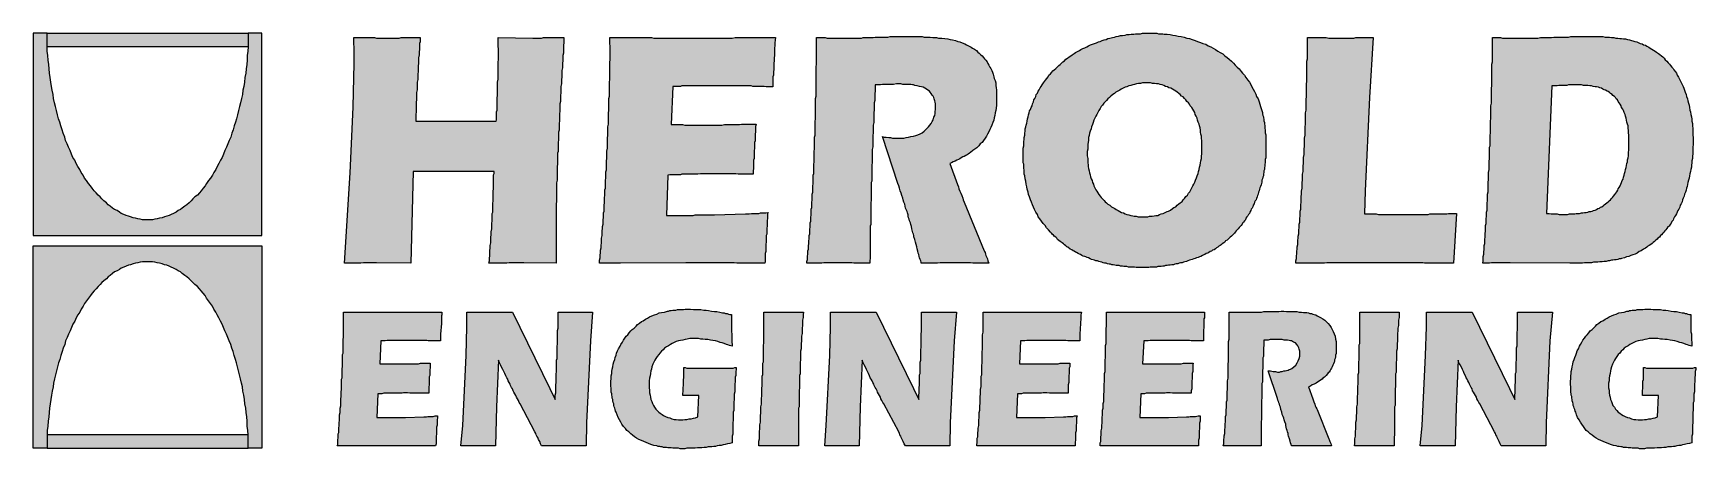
# Model space of a CAD drawing. Extents: x 0 to 17, y 0 to 11.
# Drawn here: x 11.858 to 13.635, y 1.308 to 1.753 of the extents above; entities that cross this region are included whole.
import ezdxf

# ---------------------------------------------------------------- set-up
doc = ezdxf.new("R2010")
doc.units = 0
doc.header["$LTSCALE"] = 10
doc.header["$MEASUREMENT"] = 0
doc.layers.add('BDR-18', color=1, linetype='Continuous')

msp = doc.modelspace()

# ---------------------------------------------------------------- hatches: boundary and pattern name
at = {"layer": 'BDR-18', "linetype": 'ByBlock'}
h = msp.add_hatch(color=256, dxfattribs=at)
h.dxf.hatch_style = 1
h.paths.add_polyline_path([(11.8727, 1.7386), (11.8727, 1.7531), (11.8721, 1.7531), (11.8577, 1.7531), (11.8577, 1.5363), (12.1019, 1.5363), (12.1019, 1.7531), (12.0879, 1.7531), (12.0874, 1.7531), (12.0874, 1.7386), (12.0869, 1.734), (12.0864, 1.7293), (12.0864, 1.7241), (12.0859, 1.7195), (12.0854, 1.7148), (12.0848, 1.7102), (12.0838, 1.7055), (12.0833, 1.7008), (12.0828, 1.6962), (12.0817, 1.692), (12.0812, 1.6874), (12.0802, 1.6832), (12.0791, 1.6786), (12.0781, 1.6745), (12.0771, 1.6703), (12.076, 1.6657), (12.075, 1.6615), (12.074, 1.6579), (12.0724, 1.6538), (12.0714, 1.6496), (12.0698, 1.646), (12.0688, 1.6418), (12.0672, 1.6382), (12.0657, 1.6346), (12.0641, 1.631), (12.0626, 1.6274), (12.061, 1.6237), (12.0595, 1.6201), (12.0579, 1.617), (12.0559, 1.6134), (12.0543, 1.6103), (12.0528, 1.6072), (12.0507, 1.6041), (12.0491, 1.601), (12.0471, 1.5979), (12.045, 1.5953), (12.0429, 1.5922), (12.0414, 1.5896), (12.0393, 1.587), (12.0372, 1.5844), (12.0352, 1.5823), (12.0331, 1.5797), (12.0305, 1.5777), (12.0284, 1.5756), (12.0264, 1.5735), (12.0243, 1.5715), (12.0217, 1.5694), (12.0196, 1.5678), (12.017, 1.5658), (12.015, 1.5642), (12.0124, 1.5632), (12.0103, 1.5616), (12.0077, 1.5601), (12.0051, 1.559), (12.0031, 1.558), (12.0005, 1.557), (11.9979, 1.5565), (11.9953, 1.5554), (11.9927, 1.5549), (11.9901, 1.5544), (11.9875, 1.5539), (11.985, 1.5534), (11.9824, 1.5534), (11.9798, 1.5534), (11.9772, 1.5534), (11.9746, 1.5534), (11.972, 1.5539), (11.9694, 1.5544), (11.9668, 1.5549), (11.9643, 1.5554), (11.9617, 1.5565), (11.9596, 1.557), (11.957, 1.558), (11.9544, 1.559), (11.9518, 1.5601), (11.9498, 1.5616), (11.9472, 1.5632), (11.9446, 1.5642), (11.9425, 1.5658), (11.9399, 1.5678), (11.9379, 1.5694), (11.9358, 1.5715), (11.9332, 1.5735), (11.9311, 1.5756), (11.9291, 1.5777), (11.927, 1.5797), (11.9249, 1.5823), (11.9229, 1.5844), (11.9208, 1.587), (11.9187, 1.5896), (11.9166, 1.5922), (11.9146, 1.5953), (11.9125, 1.5979), (11.911, 1.601), (11.9089, 1.6041), (11.9073, 1.6072), (11.9053, 1.6103), (11.9037, 1.6134), (11.9022, 1.617), (11.9001, 1.6201), (11.8985, 1.6237), (11.897, 1.6274), (11.8954, 1.631), (11.8939, 1.6346), (11.8923, 1.6382), (11.8913, 1.6418), (11.8897, 1.646), (11.8887, 1.6496), (11.8872, 1.6538), (11.8861, 1.6579), (11.8846, 1.6615), (11.8835, 1.6657), (11.8825, 1.6703), (11.8815, 1.6745), (11.8804, 1.6786), (11.8794, 1.6832), (11.8789, 1.6874), (11.8778, 1.692), (11.8773, 1.6962), (11.8763, 1.7008), (11.8758, 1.7055), (11.8752, 1.7102), (11.8747, 1.7148), (11.8742, 1.7195), (11.8737, 1.7241), (11.8732, 1.7293), (11.8727, 1.734)])
h = msp.add_hatch(color=256, dxfattribs=at)
h.dxf.hatch_style = 1
h.paths.add_polyline_path([(11.8727, 1.7531), (12.0874, 1.7531), (12.0874, 1.7386), (11.8727, 1.7386)], flags=17)
h = msp.add_hatch(color=256, dxfattribs=at)
h.dxf.hatch_style = 1
h.paths.add_polyline_path([(12.1904, 1.5068), (12.1966, 1.6036), (12.1997, 1.6739), (12.2002, 1.7055), (12.2002, 1.7071), (12.2002, 1.7086), (12.2002, 1.7102), (12.2002, 1.7122), (12.2008, 1.7138), (12.2008, 1.7153), (12.2008, 1.7169), (12.2008, 1.7184), (12.2008, 1.7205), (12.2008, 1.7221), (12.2008, 1.7236), (12.2008, 1.7252), (12.2008, 1.7267), (12.2008, 1.7283), (12.2008, 1.7298), (12.2008, 1.7314), (12.2002, 1.7485), (12.2018, 1.7485), (12.2034, 1.7485), (12.2065, 1.7485), (12.2096, 1.7485), (12.2122, 1.7485), (12.2147, 1.7485), (12.2173, 1.7485), (12.2199, 1.7485), (12.2225, 1.7485), (12.2246, 1.7479), (12.2266, 1.7479), (12.2287, 1.7479), (12.2308, 1.7479), (12.2329, 1.7479), (12.2344, 1.7479), (12.236, 1.7479), (12.2375, 1.7479), (12.2406, 1.7479), (12.2416, 1.7479), (12.2437, 1.7479), (12.2453, 1.7479), (12.2468, 1.7479), (12.2489, 1.7479), (12.251, 1.7485), (12.253, 1.7485), (12.2556, 1.7485), (12.2577, 1.7485), (12.2603, 1.7485), (12.2629, 1.7485), (12.2655, 1.7485), (12.2686, 1.7485), (12.2711, 1.7485), (12.2711, 1.7469), (12.2711, 1.7454), (12.2711, 1.7438), (12.2706, 1.7422), (12.2706, 1.7407), (12.2706, 1.7391), (12.2706, 1.7376), (12.2706, 1.736), (12.2701, 1.7329), (12.2701, 1.7298), (12.2696, 1.7267), (12.2696, 1.7236), (12.2696, 1.721), (12.2691, 1.7179), (12.2691, 1.7148), (12.2691, 1.7122), (12.2686, 1.7091), (12.2686, 1.706), (12.2686, 1.7034), (12.268, 1.7008), (12.268, 1.6977), (12.268, 1.6952), (12.268, 1.6926), (12.2675, 1.6895), (12.2675, 1.6869), (12.2675, 1.6843), (12.2675, 1.6817), (12.267, 1.6791), (12.267, 1.6765), (12.267, 1.6739), (12.267, 1.6713), (12.267, 1.6688), (12.2665, 1.6662), (12.2665, 1.6636), (12.2665, 1.661), (12.2665, 1.6589), (12.3524, 1.6589), (12.3529, 1.6605), (12.3529, 1.6625), (12.3529, 1.6646), (12.3529, 1.6667), (12.3529, 1.6688), (12.3534, 1.6708), (12.3534, 1.6734), (12.3534, 1.676), (12.3534, 1.6781), (12.3534, 1.6807), (12.3534, 1.6838), (12.354, 1.6864), (12.354, 1.6889), (12.354, 1.692), (12.354, 1.6952), (12.354, 1.6967), (12.354, 1.6977), (12.354, 1.6993), (12.354, 1.7008), (12.3545, 1.704), (12.3545, 1.7065), (12.3545, 1.7091), (12.3545, 1.7117), (12.3545, 1.7143), (12.3545, 1.7169), (12.3545, 1.719), (12.3545, 1.721), (12.3545, 1.7226), (12.355, 1.7247), (12.355, 1.7262), (12.355, 1.7278), (12.355, 1.7293), (12.355, 1.7319), (12.355, 1.7329), (12.355, 1.7345), (12.355, 1.7366), (12.3545, 1.7386), (12.3545, 1.7407), (12.3545, 1.7428), (12.3545, 1.7459), (12.3545, 1.7485), (12.3917, 1.7479), (12.3938, 1.7479), (12.3948, 1.7479), (12.3964, 1.7479), (12.3974, 1.7479), (12.3995, 1.7479), (12.401, 1.7479), (12.4031, 1.7485), (12.4052, 1.7485), (12.4078, 1.7485), (12.4104, 1.7485), (12.4129, 1.7485), (12.4155, 1.7485), (12.4171, 1.7485), (12.4186, 1.7485), (12.4202, 1.7485), (12.4217, 1.7485), (12.4233, 1.7485), (12.4249, 1.7485), (12.4249, 1.7459), (12.4249, 1.7428), (12.4243, 1.7402), (12.4243, 1.7371), (12.4243, 1.7345), (12.4243, 1.7319), (12.4238, 1.7293), (12.4238, 1.7262), (12.4238, 1.7236), (12.4233, 1.721), (12.4233, 1.7184), (12.4233, 1.7159), (12.4228, 1.7133), (12.4228, 1.7107), (12.4228, 1.7086), (12.4228, 1.706), (12.4223, 1.7034), (12.4223, 1.7008), (12.4223, 1.6988), (12.4217, 1.6962), (12.4217, 1.6936), (12.4217, 1.6915), (12.4217, 1.6889), (12.4212, 1.6869), (12.4212, 1.6843), (12.4212, 1.6822), (12.4212, 1.6801), (12.4207, 1.6776), (12.4207, 1.6755), (12.4207, 1.6734), (12.4207, 1.6713), (12.4207, 1.6693), (12.4202, 1.6672), (12.4202, 1.6651), (12.4202, 1.6631), (12.4202, 1.661), (12.4202, 1.6589), (12.4197, 1.6569), (12.4197, 1.6548), (12.4197, 1.6527), (12.4197, 1.6512), (12.4197, 1.6491), (12.4192, 1.647), (12.4192, 1.6455), (12.4192, 1.6434), (12.4192, 1.6418), (12.4192, 1.6398), (12.4192, 1.6382), (12.4186, 1.6367), (12.4186, 1.6346), (12.4186, 1.6331), (12.4186, 1.6315), (12.4186, 1.6299), (12.4186, 1.6279), (12.4186, 1.6263), (12.4181, 1.6248), (12.4181, 1.6232), (12.4181, 1.6217), (12.4181, 1.6191), (12.4181, 1.616), (12.4181, 1.6129), (12.4176, 1.6103), (12.4176, 1.6077), (12.4176, 1.6046), (12.4176, 1.602), (12.4176, 1.5989), (12.4176, 1.5958), (12.4171, 1.5927), (12.4171, 1.5901), (12.4171, 1.587), (12.4171, 1.5854), (12.4171, 1.5839), (12.4171, 1.5823), (12.4171, 1.5808), (12.4171, 1.5792), (12.4171, 1.5772), (12.4171, 1.5756), (12.4171, 1.5741), (12.4171, 1.5725), (12.4166, 1.5709), (12.4166, 1.5694), (12.4166, 1.5678), (12.4166, 1.5658), (12.4166, 1.5642), (12.4166, 1.5627), (12.4166, 1.5611), (12.4166, 1.5596), (12.4166, 1.5575), (12.4166, 1.5559), (12.4166, 1.5544), (12.4166, 1.5523), (12.4166, 1.5508), (12.4166, 1.5492), (12.4166, 1.5471), (12.4166, 1.5456), (12.4166, 1.544), (12.4166, 1.542), (12.4166, 1.5404), (12.4166, 1.5383), (12.4166, 1.5368), (12.4166, 1.5347), (12.4166, 1.5332), (12.4166, 1.5311), (12.4166, 1.5295), (12.4166, 1.5275), (12.4166, 1.5259), (12.4166, 1.5239), (12.4166, 1.5218), (12.4166, 1.5202), (12.4166, 1.5182), (12.4166, 1.5166), (12.4166, 1.5145), (12.4166, 1.5125), (12.4166, 1.5104), (12.4166, 1.5088), (12.4166, 1.5068), (12.3819, 1.5073), (12.3793, 1.5073), (12.3783, 1.5073), (12.3767, 1.5073), (12.3747, 1.5073), (12.3731, 1.5073), (12.371, 1.5073), (12.3684, 1.5073), (12.3664, 1.5073), (12.3638, 1.5068), (12.3612, 1.5068), (12.3581, 1.5068), (12.3565, 1.5068), (12.355, 1.5068), (12.3534, 1.5068), (12.3519, 1.5068), (12.3498, 1.5068), (12.3483, 1.5068), (12.3467, 1.5068), (12.3446, 1.5068), (12.3452, 1.5094), (12.3452, 1.512), (12.3457, 1.5151), (12.3457, 1.5176), (12.3457, 1.5202), (12.3462, 1.5233), (12.3462, 1.5259), (12.3467, 1.5285), (12.3467, 1.5316), (12.3467, 1.5347), (12.3472, 1.5373), (12.3472, 1.5404), (12.3477, 1.5435), (12.3477, 1.5461), (12.3477, 1.5492), (12.3483, 1.5523), (12.3483, 1.5539), (12.3483, 1.5554), (12.3483, 1.557), (12.3483, 1.5585), (12.3483, 1.5601), (12.3488, 1.5616), (12.3488, 1.5632), (12.3488, 1.5647), (12.3488, 1.5663), (12.3488, 1.5678), (12.3488, 1.5699), (12.3488, 1.5715), (12.3493, 1.573), (12.3493, 1.5746), (12.3493, 1.5761), (12.3493, 1.5777), (12.3493, 1.5792), (12.3493, 1.5813), (12.3493, 1.5829), (12.3493, 1.5844), (12.3498, 1.586), (12.3498, 1.5875), (12.3498, 1.5896), (12.3498, 1.5911), (12.3498, 1.5927), (12.3498, 1.5948), (12.3498, 1.5963), (12.3498, 1.5979), (12.3498, 1.5999), (12.3498, 1.6015), (12.3503, 1.603), (12.3503, 1.6051), (12.2639, 1.6051), (12.2613, 1.5068), (12.2246, 1.5073), (12.2225, 1.5073), (12.2209, 1.5073), (12.2199, 1.5073), (12.2184, 1.5073), (12.2163, 1.5073), (12.2147, 1.5073), (12.2127, 1.5073), (12.2106, 1.5073), (12.208, 1.5068), (12.2054, 1.5068), (12.2028, 1.5068), (12.2002, 1.5068), (12.1987, 1.5068), (12.1971, 1.5068), (12.1956, 1.5068), (12.194, 1.5068), (12.1925, 1.5068)])
h = msp.add_hatch(color=256, dxfattribs=at)
h.dxf.hatch_style = 1
h.paths.add_polyline_path([(12.4631, 1.5068), (12.4631, 1.5099), (12.4637, 1.5125), (12.4637, 1.5151), (12.4642, 1.5182), (12.4642, 1.5207), (12.4647, 1.5233), (12.4647, 1.5259), (12.4652, 1.5285), (12.4652, 1.5311), (12.4652, 1.5337), (12.4657, 1.5363), (12.4657, 1.5389), (12.4657, 1.5414), (12.4663, 1.544), (12.4663, 1.5461), (12.4668, 1.5487), (12.4668, 1.5513), (12.4668, 1.5534), (12.4673, 1.5559), (12.4673, 1.558), (12.4673, 1.5606), (12.4678, 1.5627), (12.4678, 1.5647), (12.4678, 1.5668), (12.4678, 1.5689), (12.4683, 1.5715), (12.4683, 1.5735), (12.4683, 1.5756), (12.4683, 1.5772), (12.4688, 1.5792), (12.4688, 1.5813), (12.4688, 1.5834), (12.4688, 1.5854), (12.4694, 1.587), (12.4694, 1.5891), (12.4694, 1.5911), (12.4694, 1.5932), (12.4694, 1.5958), (12.4699, 1.5979), (12.4699, 1.5999), (12.4699, 1.602), (12.4699, 1.6046), (12.4704, 1.6067), (12.4704, 1.6092), (12.4704, 1.6118), (12.4704, 1.6139), (12.4704, 1.6165), (12.4709, 1.6191), (12.4709, 1.6217), (12.4709, 1.6243), (12.4709, 1.6268), (12.4714, 1.6299), (12.4714, 1.6325), (12.4714, 1.6351), (12.4714, 1.6382), (12.4714, 1.6408), (12.4719, 1.6439), (12.4719, 1.6465), (12.4719, 1.6496), (12.4719, 1.6527), (12.4725, 1.6558), (12.4725, 1.6574), (12.4725, 1.6589), (12.4725, 1.6605), (12.4725, 1.662), (12.4725, 1.6636), (12.4725, 1.6651), (12.4725, 1.6667), (12.4725, 1.6682), (12.473, 1.6698), (12.473, 1.6713), (12.473, 1.6745), (12.473, 1.6776), (12.473, 1.6801), (12.473, 1.6832), (12.4735, 1.6858), (12.4735, 1.6884), (12.4735, 1.691), (12.4735, 1.6936), (12.4735, 1.6962), (12.4735, 1.6988), (12.4735, 1.7008), (12.474, 1.7034), (12.474, 1.7055), (12.474, 1.7076), (12.474, 1.7096), (12.474, 1.7117), (12.474, 1.7138), (12.474, 1.7153), (12.474, 1.7174), (12.474, 1.719), (12.474, 1.721), (12.474, 1.7226), (12.4745, 1.7241), (12.4745, 1.7257), (12.4745, 1.7283), (12.4745, 1.7309), (12.4745, 1.7329), (12.474, 1.7485), (12.4766, 1.7485), (12.4792, 1.7485), (12.4813, 1.7485), (12.4838, 1.7485), (12.4864, 1.7485), (12.4885, 1.7485), (12.4911, 1.7485), (12.4937, 1.7485), (12.4963, 1.7485), (12.4989, 1.7485), (12.502, 1.7485), (12.5045, 1.7485), (12.5071, 1.7485), (12.5097, 1.7485), (12.5128, 1.7485), (12.5154, 1.7485), (12.5185, 1.7485), (12.5211, 1.7479), (12.5242, 1.7479), (12.5268, 1.7479), (12.5299, 1.7479), (12.533, 1.7479), (12.5361, 1.7479), (12.5392, 1.7479), (12.5408, 1.7479), (12.5423, 1.7479), (12.5439, 1.7479), (12.5454, 1.7479), (12.547, 1.7479), (12.5485, 1.7479), (12.5501, 1.7479), (12.5516, 1.7479), (12.5532, 1.7479), (12.5547, 1.7479), (12.5563, 1.7479), (12.5579, 1.7479), (12.5594, 1.7479), (12.5615, 1.7479), (12.563, 1.7479), (12.5646, 1.7479), (12.5677, 1.7479), (12.5708, 1.7479), (12.5734, 1.7479), (12.5765, 1.7479), (12.5796, 1.7479), (12.5827, 1.7479), (12.5853, 1.7479), (12.5884, 1.7479), (12.591, 1.7479), (12.5941, 1.7479), (12.5967, 1.7479), (12.5998, 1.7479), (12.6024, 1.7479), (12.6049, 1.7479), (12.6081, 1.7485), (12.6106, 1.7485), (12.6132, 1.7485), (12.6158, 1.7485), (12.6184, 1.7485), (12.621, 1.7485), (12.6236, 1.7485), (12.6262, 1.7485), (12.6288, 1.7485), (12.6313, 1.7485), (12.6339, 1.7485), (12.6365, 1.7485), (12.6386, 1.7485), (12.6412, 1.7485), (12.6438, 1.7485), (12.6458, 1.7485), (12.6484, 1.7485), (12.651, 1.7485), (12.6505, 1.7428), (12.6505, 1.7417), (12.6505, 1.7407), (12.6505, 1.7397), (12.65, 1.7376), (12.65, 1.7355), (12.65, 1.7334), (12.65, 1.7319), (12.65, 1.7303), (12.65, 1.7288), (12.6495, 1.7272), (12.6489, 1.7081), (12.6484, 1.7065), (12.6484, 1.705), (12.6484, 1.7034), (12.6484, 1.7019), (12.6484, 1.7003), (12.6484, 1.6988), (12.6484, 1.6972), (12.6484, 1.6957), (12.6463, 1.6957), (12.6448, 1.6957), (12.6427, 1.6957), (12.6412, 1.6957), (12.6391, 1.6962), (12.6376, 1.6962), (12.6355, 1.6962), (12.6339, 1.6962), (12.6319, 1.6962), (12.6303, 1.6962), (12.6288, 1.6962), (12.6267, 1.6962), (12.6251, 1.6967), (12.6236, 1.6967), (12.622, 1.6967), (12.6205, 1.6967), (12.6189, 1.6967), (12.6174, 1.6967), (12.6158, 1.6967), (12.6143, 1.6967), (12.6112, 1.6967), (12.6081, 1.6967), (12.6055, 1.6967), (12.6024, 1.6967), (12.5998, 1.6967), (12.5972, 1.6967), (12.5941, 1.6967), (12.5915, 1.6967), (12.5889, 1.6967), (12.5868, 1.6967), (12.5842, 1.6967), (12.5822, 1.6967), (12.5801, 1.6967), (12.578, 1.6967), (12.576, 1.6967), (12.5744, 1.6967), (12.5729, 1.6967), (12.5713, 1.6967), (12.5698, 1.6967), (12.5687, 1.6967), (12.5661, 1.6967), (12.5641, 1.6967), (12.562, 1.6967), (12.5589, 1.6967), (12.5579, 1.6967), (12.5563, 1.6967), (12.5547, 1.6967), (12.5527, 1.6967), (12.5511, 1.6967), (12.5496, 1.6962), (12.5475, 1.6962), (12.5454, 1.6962), (12.5434, 1.6962), (12.5413, 1.6962), (12.5397, 1.6553), (12.5418, 1.6553), (12.5444, 1.6553), (12.5465, 1.6553), (12.5491, 1.6553), (12.5516, 1.6553), (12.5542, 1.6548), (12.5568, 1.6548), (12.5599, 1.6548), (12.5625, 1.6548), (12.5651, 1.6548), (12.5682, 1.6548), (12.5708, 1.6548), (12.5739, 1.6548), (12.577, 1.6548), (12.5801, 1.6548), (12.5817, 1.6548), (12.5832, 1.6548), (12.5842, 1.6548), (12.5858, 1.6548), (12.5874, 1.6548), (12.5894, 1.6548), (12.5915, 1.6548), (12.5936, 1.6548), (12.5967, 1.6553), (12.5993, 1.6553), (12.6008, 1.6553), (12.6024, 1.6553), (12.6039, 1.6553), (12.6055, 1.6553), (12.6075, 1.6553), (12.6091, 1.6553), (12.6112, 1.6553), (12.6127, 1.6553), (12.6148, 1.6558), (12.6168, 1.6558), (12.6189, 1.6558), (12.621, 1.6558), (12.6231, 1.6558), (12.6256, 1.6558), (12.6277, 1.6558), (12.6303, 1.6558), (12.6298, 1.6532), (12.6298, 1.6501), (12.6298, 1.647), (12.6293, 1.6455), (12.6293, 1.6444), (12.6293, 1.6424), (12.6293, 1.6408), (12.6293, 1.6393), (12.6293, 1.6377), (12.6288, 1.6362), (12.6288, 1.6346), (12.6288, 1.6331), (12.6288, 1.631), (12.6288, 1.6294), (12.6282, 1.6279), (12.6282, 1.6263), (12.6282, 1.6243), (12.6282, 1.6227), (12.6282, 1.6206), (12.6282, 1.6191), (12.6277, 1.617), (12.6277, 1.6155), (12.6277, 1.6134), (12.6277, 1.6118), (12.6277, 1.6098), (12.6277, 1.6077), (12.6272, 1.6061), (12.6272, 1.6041), (12.6272, 1.602), (12.6256, 1.602), (12.6241, 1.602), (12.622, 1.602), (12.6205, 1.602), (12.6189, 1.602), (12.6174, 1.602), (12.6158, 1.602), (12.6143, 1.602), (12.6112, 1.602), (12.6086, 1.6025), (12.6055, 1.6025), (12.6029, 1.6025), (12.6003, 1.6025), (12.5977, 1.6025), (12.5956, 1.6025), (12.593, 1.6025), (12.591, 1.6025), (12.5889, 1.6025), (12.5868, 1.6025), (12.5853, 1.6025), (12.5822, 1.6025), (12.5796, 1.6025), (12.577, 1.6025), (12.5739, 1.6025), (12.5708, 1.6025), (12.5682, 1.602), (12.5651, 1.602), (12.562, 1.602), (12.5604, 1.602), (12.5589, 1.602), (12.5573, 1.602), (12.5558, 1.602), (12.5542, 1.602), (12.5527, 1.602), (12.5511, 1.602), (12.5496, 1.6015), (12.548, 1.6015), (12.5465, 1.6015), (12.5444, 1.6015), (12.5428, 1.6015), (12.5413, 1.6015), (12.5397, 1.6015), (12.5382, 1.6015), (12.5361, 1.601), (12.5346, 1.558), (12.5527, 1.558), (12.5547, 1.558), (12.5563, 1.558), (12.5579, 1.558), (12.5594, 1.558), (12.561, 1.558), (12.563, 1.558), (12.5651, 1.5585), (12.5672, 1.5585), (12.5692, 1.5585), (12.5718, 1.5585), (12.5744, 1.5585), (12.577, 1.5585), (12.5801, 1.5585), (12.5827, 1.5585), (12.5842, 1.5585), (12.5858, 1.5585), (12.6189, 1.5596), (12.6205, 1.5596), (12.6231, 1.5596), (12.6256, 1.5601), (12.6267, 1.5601), (12.6282, 1.5601), (12.6298, 1.5601), (12.6313, 1.5601), (12.6334, 1.5601), (12.635, 1.5606), (12.637, 1.5606), (12.6391, 1.5606), (12.6407, 1.5606), (12.6432, 1.5611), (12.6427, 1.5596), (12.6427, 1.5575), (12.6427, 1.5559), (12.6427, 1.5544), (12.6422, 1.5528), (12.6422, 1.5513), (12.6422, 1.5492), (12.6422, 1.5477), (12.6422, 1.5461), (12.6417, 1.5446), (12.6417, 1.543), (12.6417, 1.5409), (12.6417, 1.5394), (12.6417, 1.5378), (12.6412, 1.5363), (12.6412, 1.5342), (12.6412, 1.5327), (12.6412, 1.5311), (12.6412, 1.529), (12.6407, 1.5275), (12.6407, 1.5259), (12.6407, 1.5244), (12.6407, 1.5223), (12.6407, 1.5207), (12.6407, 1.5192), (12.6401, 1.5171), (12.6401, 1.5156), (12.6401, 1.514), (12.6401, 1.512), (12.6401, 1.5104), (12.6401, 1.5083), (12.6396, 1.5068), (12.6376, 1.5068), (12.635, 1.5068), (12.6324, 1.5068), (12.6303, 1.5068), (12.6277, 1.5068), (12.6251, 1.5068), (12.6225, 1.5068), (12.62, 1.5068), (12.6174, 1.5068), (12.6148, 1.5068), (12.6122, 1.5068), (12.6096, 1.5068), (12.607, 1.5073), (12.6044, 1.5073), (12.6018, 1.5073), (12.5993, 1.5073), (12.5967, 1.5073), (12.5941, 1.5073), (12.5915, 1.5073), (12.5889, 1.5073), (12.5858, 1.5073), (12.5832, 1.5073), (12.5806, 1.5073), (12.5775, 1.5073), (12.5749, 1.5073), (12.5723, 1.5073), (12.5692, 1.5073), (12.5667, 1.5073), (12.5635, 1.5073), (12.561, 1.5073), (12.5579, 1.5073), (12.5553, 1.5073), (12.4854, 1.5068)])
h = msp.add_hatch(color=256, dxfattribs=at)
h.dxf.hatch_style = 1
h.paths.add_polyline_path([(12.6846, 1.5068), (12.6846, 1.5088), (12.6852, 1.5109), (12.6852, 1.5125), (12.6852, 1.5145), (12.6857, 1.5166), (12.6857, 1.5182), (12.6857, 1.5202), (12.6862, 1.5218), (12.6862, 1.5239), (12.6862, 1.5259), (12.6867, 1.5275), (12.6867, 1.5295), (12.6867, 1.5311), (12.6872, 1.5327), (12.6872, 1.5347), (12.6872, 1.5363), (12.6877, 1.5383), (12.6877, 1.5399), (12.6877, 1.5414), (12.6877, 1.5435), (12.6883, 1.5451), (12.6883, 1.5466), (12.6883, 1.5482), (12.6883, 1.5502), (12.6888, 1.5518), (12.6888, 1.5534), (12.6888, 1.5549), (12.6888, 1.5565), (12.6893, 1.558), (12.6893, 1.5596), (12.6893, 1.5611), (12.6893, 1.5627), (12.6893, 1.5647), (12.6898, 1.5663), (12.6898, 1.5678), (12.6898, 1.5694), (12.6898, 1.5709), (12.6898, 1.5725), (12.6903, 1.5741), (12.6903, 1.5761), (12.6903, 1.5777), (12.6903, 1.5792), (12.6903, 1.5808), (12.6909, 1.5829), (12.6909, 1.5844), (12.6909, 1.5865), (12.6909, 1.588), (12.6909, 1.5901), (12.6914, 1.5916), (12.6914, 1.5937), (12.6914, 1.5953), (12.6914, 1.5973), (12.6914, 1.5989), (12.6914, 1.601), (12.6919, 1.603), (12.6919, 1.6051), (12.6919, 1.6067), (12.6919, 1.6087), (12.6919, 1.6108), (12.6919, 1.6129), (12.6924, 1.6149), (12.6924, 1.617), (12.6924, 1.6186), (12.6924, 1.6206), (12.6924, 1.6227), (12.6924, 1.6248), (12.6924, 1.6268), (12.6929, 1.6289), (12.6929, 1.631), (12.6929, 1.6331), (12.6929, 1.6356), (12.6929, 1.6377), (12.6929, 1.6398), (12.6929, 1.6418), (12.6934, 1.6439), (12.6934, 1.646), (12.6934, 1.6481), (12.6934, 1.6501), (12.6934, 1.6527), (12.6934, 1.6548), (12.6934, 1.6569), (12.6934, 1.6589), (12.694, 1.661), (12.694, 1.6636), (12.694, 1.6657), (12.694, 1.6677), (12.694, 1.6698), (12.694, 1.6724), (12.694, 1.6745), (12.694, 1.6765), (12.694, 1.6791), (12.694, 1.6812), (12.694, 1.6832), (12.6945, 1.6858), (12.6945, 1.6879), (12.6945, 1.6905), (12.6945, 1.6926), (12.6945, 1.6946), (12.6945, 1.6972), (12.6945, 1.6993), (12.6945, 1.7014), (12.6945, 1.7034), (12.6945, 1.7055), (12.6945, 1.7076), (12.6945, 1.7096), (12.6945, 1.7117), (12.6945, 1.7138), (12.6945, 1.7159), (12.6945, 1.7174), (12.695, 1.7195), (12.695, 1.7215), (12.695, 1.7231), (12.695, 1.7252), (12.695, 1.7267), (12.695, 1.7283), (12.695, 1.7303), (12.695, 1.7319), (12.695, 1.7334), (12.695, 1.735), (12.695, 1.7366), (12.695, 1.7381), (12.695, 1.7397), (12.695, 1.7412), (12.695, 1.7428), (12.695, 1.7459), (12.695, 1.7485), (12.6976, 1.7485), (12.6997, 1.7485), (12.7022, 1.7485), (12.7043, 1.7485), (12.7064, 1.7479), (12.709, 1.7479), (12.711, 1.7479), (12.7131, 1.7479), (12.7147, 1.7479), (12.7167, 1.7479), (12.7188, 1.7479), (12.7204, 1.7479), (12.7219, 1.7479), (12.724, 1.7479), (12.7255, 1.7479), (12.7271, 1.7479), (12.7286, 1.7479), (12.7302, 1.7479), (12.7317, 1.7479), (12.7338, 1.7479), (12.7354, 1.7479), (12.7374, 1.7479), (12.739, 1.7479), (12.7411, 1.7479), (12.7431, 1.7479), (12.7447, 1.7485), (12.7467, 1.7485), (12.7488, 1.7485), (12.7514, 1.7485), (12.7535, 1.7485), (12.7555, 1.7485), (12.7576, 1.749), (12.7602, 1.749), (12.7623, 1.749), (12.7643, 1.749), (12.7669, 1.749), (12.769, 1.749), (12.7711, 1.749), (12.7737, 1.7495), (12.7757, 1.7495), (12.7778, 1.7495), (12.7804, 1.7495), (12.7825, 1.7495), (12.7845, 1.7495), (12.7866, 1.7495), (12.7887, 1.7495), (12.7913, 1.7495), (12.7933, 1.7495), (12.7959, 1.7495), (12.798, 1.7495), (12.8006, 1.7495), (12.8032, 1.7495), (12.8052, 1.7495), (12.8078, 1.7495), (12.8099, 1.749), (12.8125, 1.749), (12.8145, 1.749), (12.8166, 1.749), (12.8192, 1.7485), (12.8213, 1.7485), (12.8233, 1.7485), (12.8254, 1.7479), (12.8275, 1.7479), (12.829, 1.7479), (12.8321, 1.7474), (12.8352, 1.7469), (12.8378, 1.7464), (12.8404, 1.7459), (12.8435, 1.7454), (12.8461, 1.7443), (12.8482, 1.7438), (12.8508, 1.7428), (12.8534, 1.7417), (12.8554, 1.7407), (12.8575, 1.7397), (12.8601, 1.7381), (12.8616, 1.7371), (12.8637, 1.736), (12.8658, 1.7345), (12.8673, 1.7329), (12.8689, 1.7319), (12.8704, 1.7303), (12.872, 1.7288), (12.8735, 1.7272), (12.8746, 1.7257), (12.8761, 1.7241), (12.8772, 1.7226), (12.8782, 1.7205), (12.8792, 1.719), (12.8803, 1.7169), (12.8813, 1.7153), (12.8823, 1.7133), (12.8829, 1.7112), (12.8839, 1.7091), (12.8844, 1.7065), (12.8849, 1.7045), (12.886, 1.7024), (12.8865, 1.6998), (12.8865, 1.6972), (12.887, 1.6946), (12.8875, 1.6926), (12.8875, 1.69), (12.8875, 1.6874), (12.8875, 1.6848), (12.8875, 1.6817), (12.8875, 1.6786), (12.8875, 1.676), (12.887, 1.6729), (12.8865, 1.6703), (12.886, 1.6677), (12.8854, 1.6651), (12.8849, 1.6625), (12.8844, 1.66), (12.8834, 1.6574), (12.8823, 1.6548), (12.8813, 1.6522), (12.8803, 1.6501), (12.8792, 1.6475), (12.8777, 1.645), (12.8766, 1.6429), (12.8751, 1.6408), (12.8735, 1.6382), (12.872, 1.6362), (12.8699, 1.6346), (12.8684, 1.6325), (12.8663, 1.6305), (12.8642, 1.6289), (12.8622, 1.6274), (12.8596, 1.6253), (12.8585, 1.6248), (12.857, 1.6237), (12.8559, 1.6227), (12.8544, 1.6222), (12.8528, 1.6211), (12.8513, 1.6206), (12.8497, 1.6196), (12.8482, 1.6186), (12.8466, 1.618), (12.8451, 1.617), (12.843, 1.616), (12.8409, 1.6155), (12.8394, 1.6144), (12.8373, 1.6134), (12.8456, 1.5911), (12.8466, 1.5885), (12.8471, 1.5865), (12.8482, 1.5839), (12.8492, 1.5818), (12.8503, 1.5792), (12.8513, 1.5766), (12.8518, 1.5746), (12.8528, 1.572), (12.8741, 1.5202), (12.8746, 1.5192), (12.8751, 1.5182), (12.8756, 1.5166), (12.8761, 1.5151), (12.8766, 1.5135), (12.8777, 1.5114), (12.8782, 1.5094), (12.8792, 1.5068), (12.8777, 1.5068), (12.8761, 1.5068), (12.8746, 1.5068), (12.873, 1.5068), (12.8699, 1.5068), (12.8673, 1.5068), (12.8647, 1.5068), (12.8622, 1.5068), (12.8596, 1.5073), (12.8575, 1.5073), (12.8554, 1.5073), (12.8534, 1.5073), (12.8513, 1.5073), (12.8497, 1.5073), (12.8482, 1.5073), (12.8466, 1.5073), (12.844, 1.5073), (12.8425, 1.5073), (12.8409, 1.5073), (12.8394, 1.5073), (12.8378, 1.5073), (12.8358, 1.5073), (12.8337, 1.5073), (12.8316, 1.5073), (12.829, 1.5073), (12.827, 1.5073), (12.8244, 1.5068), (12.8218, 1.5068), (12.8187, 1.5068), (12.8161, 1.5068), (12.813, 1.5068), (12.8114, 1.5068), (12.8099, 1.5068), (12.8083, 1.5068), (12.8068, 1.5068), (12.8068, 1.5078), (12.8063, 1.5094), (12.8057, 1.5109), (12.8052, 1.5125), (12.8047, 1.514), (12.8042, 1.5161), (12.8037, 1.5176), (12.8032, 1.5197), (12.8026, 1.5223), (12.8021, 1.5244), (12.8016, 1.527), (12.8006, 1.5295), (12.8001, 1.5321), (12.799, 1.5352), (12.799, 1.5363), (12.7985, 1.5378), (12.798, 1.5394), (12.7975, 1.5409), (12.7969, 1.5435), (12.7964, 1.5461), (12.7959, 1.5482), (12.7954, 1.5502), (12.7944, 1.5523), (12.7938, 1.5539), (12.7933, 1.5554), (12.7928, 1.557), (12.7928, 1.5585), (12.7923, 1.5606), (12.7918, 1.5622), (12.7907, 1.5642), (12.7902, 1.5658), (12.7897, 1.5678), (12.7892, 1.5699), (12.7881, 1.572), (12.7876, 1.5746), (12.7871, 1.5766), (12.7861, 1.5792), (12.7856, 1.5818), (12.7845, 1.5844), (12.7835, 1.587), (12.783, 1.5896), (12.7819, 1.5922), (12.7654, 1.6424), (12.7674, 1.6418), (12.7695, 1.6418), (12.7721, 1.6413), (12.7742, 1.6413), (12.7762, 1.6408), (12.7783, 1.6408), (12.7804, 1.6408), (12.7825, 1.6408), (12.785, 1.6408), (12.7881, 1.6408), (12.7907, 1.6413), (12.7933, 1.6418), (12.7959, 1.6424), (12.7985, 1.6429), (12.8011, 1.6434), (12.8032, 1.6444), (12.8057, 1.6455), (12.8078, 1.6465), (12.8099, 1.6481), (12.8114, 1.6496), (12.813, 1.6512), (12.8145, 1.6527), (12.8161, 1.6548), (12.8176, 1.6563), (12.8187, 1.6584), (12.8197, 1.6605), (12.8202, 1.6631), (12.8213, 1.6651), (12.8218, 1.6672), (12.8218, 1.6693), (12.8223, 1.6713), (12.8223, 1.6739), (12.8223, 1.6755), (12.8223, 1.6776), (12.8218, 1.6791), (12.8213, 1.6807), (12.8208, 1.6827), (12.8202, 1.6843), (12.8197, 1.6858), (12.8187, 1.6869), (12.8176, 1.6884), (12.8166, 1.69), (12.8156, 1.691), (12.814, 1.692), (12.8125, 1.6931), (12.8109, 1.6941), (12.8088, 1.6952), (12.8073, 1.6957), (12.8052, 1.6962), (12.8026, 1.6967), (12.8001, 1.6972), (12.7985, 1.6977), (12.7975, 1.6977), (12.7959, 1.6983), (12.7944, 1.6983), (12.7923, 1.6983), (12.7907, 1.6983), (12.7887, 1.6983), (12.7871, 1.6983), (12.785, 1.6988), (12.783, 1.6988), (12.7804, 1.6988), (12.7773, 1.6983), (12.7747, 1.6983), (12.7716, 1.6983), (12.77, 1.6983), (12.7685, 1.6983), (12.7669, 1.6983), (12.7654, 1.6983), (12.7633, 1.6977), (12.7618, 1.6977), (12.7597, 1.6977), (12.7576, 1.6977), (12.7576, 1.6957), (12.7576, 1.6931), (12.7576, 1.691), (12.7571, 1.6884), (12.7571, 1.6858), (12.7571, 1.6838), (12.7571, 1.6812), (12.7566, 1.6786), (12.7566, 1.676), (12.7566, 1.6734), (12.7566, 1.6708), (12.7561, 1.6682), (12.7561, 1.6657), (12.7561, 1.6631), (12.7561, 1.6605), (12.7561, 1.6574), (12.7555, 1.6548), (12.7555, 1.6522), (12.7555, 1.6491), (12.7555, 1.6465), (12.755, 1.6434), (12.755, 1.6403), (12.755, 1.6372), (12.755, 1.6346), (12.755, 1.6315), (12.7545, 1.6284), (12.7545, 1.6268), (12.7545, 1.6253), (12.7545, 1.6237), (12.7545, 1.6222), (12.7545, 1.6206), (12.7545, 1.6191), (12.7545, 1.6175), (12.7545, 1.616), (12.7545, 1.6144), (12.754, 1.6123), (12.754, 1.6108), (12.754, 1.6092), (12.754, 1.6077), (12.754, 1.6061), (12.754, 1.6046), (12.754, 1.603), (12.754, 1.601), (12.754, 1.5994), (12.754, 1.5979), (12.754, 1.5963), (12.754, 1.5948), (12.7535, 1.5932), (12.7535, 1.5916), (12.7535, 1.5896), (12.7535, 1.588), (12.7535, 1.5865), (12.7535, 1.5849), (12.7535, 1.5834), (12.7535, 1.5818), (12.7535, 1.5803), (12.7535, 1.5787), (12.7535, 1.5766), (12.7535, 1.5751), (12.7535, 1.5735), (12.753, 1.572), (12.753, 1.5704), (12.753, 1.5689), (12.753, 1.5673), (12.753, 1.5658), (12.753, 1.5642), (12.753, 1.5622), (12.753, 1.5606), (12.753, 1.559), (12.753, 1.5575), (12.753, 1.5559), (12.753, 1.5544), (12.753, 1.5528), (12.753, 1.5513), (12.753, 1.5497), (12.753, 1.5482), (12.7524, 1.5466), (12.7524, 1.5446), (12.7524, 1.543), (12.7524, 1.5414), (12.7524, 1.5399), (12.7524, 1.5383), (12.7524, 1.5368), (12.7524, 1.5352), (12.7524, 1.5337), (12.7524, 1.5321), (12.7524, 1.5306), (12.7524, 1.529), (12.7524, 1.5275), (12.7524, 1.5259), (12.7524, 1.5244), (12.7524, 1.5228), (12.7524, 1.5207), (12.7524, 1.5192), (12.7524, 1.5176), (12.7524, 1.5161), (12.7524, 1.5145), (12.7524, 1.513), (12.7524, 1.5114), (12.7519, 1.5099), (12.7519, 1.5083), (12.7519, 1.5068), (12.7504, 1.5068), (12.7488, 1.5068), (12.7473, 1.5068), (12.7457, 1.5068), (12.7431, 1.5068), (12.74, 1.5068), (12.7374, 1.5068), (12.7348, 1.5068), (12.7328, 1.5073), (12.7302, 1.5073), (12.7281, 1.5073), (12.7266, 1.5073), (12.7245, 1.5073), (12.7229, 1.5073), (12.7214, 1.5073), (12.7198, 1.5073), (12.7178, 1.5073), (12.7152, 1.5073), (12.7136, 1.5073), (12.7121, 1.5073), (12.7105, 1.5073), (12.709, 1.5073), (12.7069, 1.5073), (12.7048, 1.5073), (12.7028, 1.5073), (12.7007, 1.5068), (12.6981, 1.5068), (12.6955, 1.5068), (12.6929, 1.5068), (12.6903, 1.5068), (12.6877, 1.5068)])
h = msp.add_hatch(color=256, dxfattribs=at)
h.dxf.hatch_style = 1
h.paths.add_polyline_path([(13.0479, 1.6998), (13.0459, 1.6998), (13.0433, 1.6998), (13.0412, 1.6993), (13.0391, 1.6993), (13.0371, 1.6988), (13.035, 1.6983), (13.0329, 1.6977), (13.0309, 1.6972), (13.0288, 1.6967), (13.0267, 1.6957), (13.0247, 1.6952), (13.0226, 1.6941), (13.0205, 1.6931), (13.019, 1.692), (13.0169, 1.691), (13.0148, 1.69), (13.0133, 1.6884), (13.0117, 1.6874), (13.0096, 1.6858), (13.0081, 1.6843), (13.0065, 1.6827), (13.005, 1.6812), (13.0034, 1.6796), (13.0019, 1.6781), (13.0008, 1.676), (12.9993, 1.6745), (12.9983, 1.6724), (12.9967, 1.6703), (12.9957, 1.6682), (12.9946, 1.6662), (12.9936, 1.6641), (12.9926, 1.662), (12.9915, 1.66), (12.9905, 1.6574), (12.99, 1.6553), (12.9889, 1.6527), (12.9884, 1.6506), (12.9874, 1.6481), (12.9869, 1.646), (12.9864, 1.6434), (12.9858, 1.6413), (12.9858, 1.6387), (12.9853, 1.6362), (12.9848, 1.6341), (12.9848, 1.6315), (12.9848, 1.6289), (12.9843, 1.6263), (12.9843, 1.6237), (12.9843, 1.6217), (12.9848, 1.6191), (12.9848, 1.617), (12.9848, 1.6144), (12.9853, 1.6123), (12.9853, 1.6103), (12.9858, 1.6082), (12.9864, 1.6056), (12.9869, 1.6036), (12.9874, 1.6015), (12.9879, 1.5994), (12.9884, 1.5973), (12.9895, 1.5953), (12.99, 1.5932), (12.991, 1.5916), (12.9915, 1.5896), (12.9926, 1.5875), (12.9936, 1.5854), (12.9946, 1.5839), (12.9957, 1.5823), (12.9967, 1.5803), (12.9983, 1.5787), (12.9993, 1.5772), (13.0008, 1.5756), (13.0024, 1.5741), (13.0034, 1.5725), (13.005, 1.5715), (13.0065, 1.5699), (13.0086, 1.5689), (13.0102, 1.5673), (13.0117, 1.5663), (13.0138, 1.5653), (13.0153, 1.5642), (13.0174, 1.5632), (13.019, 1.5622), (13.021, 1.5611), (13.0231, 1.5606), (13.0247, 1.5596), (13.0267, 1.559), (13.0288, 1.5585), (13.0309, 1.558), (13.0329, 1.5575), (13.0345, 1.557), (13.0366, 1.557), (13.0386, 1.5565), (13.0407, 1.5565), (13.0428, 1.5565), (13.0448, 1.5565), (13.0469, 1.5565), (13.049, 1.5565), (13.051, 1.557), (13.0536, 1.557), (13.0557, 1.5575), (13.0578, 1.558), (13.0598, 1.558), (13.0614, 1.559), (13.0635, 1.5596), (13.0655, 1.5601), (13.0676, 1.5611), (13.0697, 1.5622), (13.0712, 1.5627), (13.0733, 1.5637), (13.0754, 1.5653), (13.0769, 1.5663), (13.079, 1.5673), (13.0805, 1.5689), (13.0821, 1.5704), (13.0837, 1.5715), (13.0857, 1.573), (13.0868, 1.5746), (13.0883, 1.5761), (13.0899, 1.5782), (13.0914, 1.5797), (13.0924, 1.5818), (13.094, 1.5834), (13.095, 1.5854), (13.0961, 1.5875), (13.0971, 1.5896), (13.0981, 1.5916), (13.0992, 1.5937), (13.1002, 1.5958), (13.1012, 1.5984), (13.1018, 1.6004), (13.1028, 1.603), (13.1033, 1.6051), (13.1038, 1.6072), (13.1044, 1.6098), (13.1049, 1.6118), (13.1054, 1.6144), (13.1059, 1.6165), (13.1064, 1.6191), (13.1064, 1.6217), (13.1069, 1.6237), (13.1069, 1.6263), (13.1069, 1.6284), (13.1069, 1.631), (13.1069, 1.6336), (13.1069, 1.6356), (13.1069, 1.6382), (13.1064, 1.6403), (13.1064, 1.6429), (13.1059, 1.645), (13.1054, 1.647), (13.1054, 1.6491), (13.1049, 1.6517), (13.1044, 1.6538), (13.1038, 1.6558), (13.1028, 1.6579), (13.1023, 1.66), (13.1018, 1.662), (13.1007, 1.6641), (13.0997, 1.6662), (13.0992, 1.6682), (13.0981, 1.6698), (13.0971, 1.6719), (13.0961, 1.6734), (13.0945, 1.6755), (13.0935, 1.677), (13.0924, 1.6786), (13.0909, 1.6801), (13.0899, 1.6817), (13.0883, 1.6832), (13.0868, 1.6848), (13.0852, 1.6858), (13.0837, 1.6874), (13.0821, 1.6884), (13.0805, 1.69), (13.079, 1.691), (13.0774, 1.692), (13.0754, 1.6931), (13.0738, 1.6941), (13.0717, 1.6946), (13.0702, 1.6957), (13.0681, 1.6962), (13.0661, 1.6972), (13.0645, 1.6977), (13.0624, 1.6983), (13.0604, 1.6988), (13.0583, 1.6988), (13.0562, 1.6993), (13.0542, 1.6993), (13.0521, 1.6998), (13.05, 1.6998)], flags=16)
h.paths.add_polyline_path([(13.051, 1.7531), (13.0526, 1.7531), (13.0542, 1.7531), (13.0557, 1.7531), (13.0573, 1.7531), (13.0588, 1.7531), (13.0604, 1.7526), (13.0619, 1.7526), (13.0635, 1.7526), (13.065, 1.7526), (13.0666, 1.7521), (13.0681, 1.7521), (13.0697, 1.7521), (13.0728, 1.7516), (13.0759, 1.751), (13.0785, 1.7505), (13.0816, 1.75), (13.0847, 1.7495), (13.0878, 1.749), (13.0909, 1.7479), (13.0935, 1.7474), (13.0966, 1.7464), (13.0997, 1.7454), (13.1023, 1.7443), (13.1054, 1.7433), (13.108, 1.7422), (13.1111, 1.7412), (13.1137, 1.7397), (13.1163, 1.7386), (13.1188, 1.7371), (13.1214, 1.7355), (13.124, 1.734), (13.1266, 1.7324), (13.1292, 1.7309), (13.1313, 1.7288), (13.1338, 1.7272), (13.1359, 1.7252), (13.1385, 1.7231), (13.1406, 1.721), (13.1426, 1.719), (13.1447, 1.7169), (13.1468, 1.7148), (13.1489, 1.7122), (13.1504, 1.7102), (13.1525, 1.7081), (13.154, 1.7055), (13.1561, 1.7029), (13.1577, 1.7008), (13.1592, 1.6983), (13.1602, 1.6957), (13.1618, 1.6931), (13.1633, 1.6905), (13.1644, 1.6879), (13.1654, 1.6853), (13.167, 1.6827), (13.168, 1.6796), (13.169, 1.677), (13.1696, 1.6745), (13.1706, 1.6713), (13.1716, 1.6682), (13.1716, 1.6667), (13.1721, 1.6651), (13.1727, 1.6636), (13.1727, 1.6625), (13.1732, 1.661), (13.1732, 1.6594), (13.1737, 1.6574), (13.1737, 1.6558), (13.1742, 1.6543), (13.1742, 1.6527), (13.1742, 1.6512), (13.1747, 1.6496), (13.1747, 1.6481), (13.1747, 1.6465), (13.1753, 1.6444), (13.1753, 1.6429), (13.1753, 1.6413), (13.1753, 1.6393), (13.1753, 1.6377), (13.1753, 1.6362), (13.1753, 1.6341), (13.1753, 1.6325), (13.1753, 1.6305), (13.1753, 1.6289), (13.1753, 1.6268), (13.1753, 1.6253), (13.1753, 1.6232), (13.1753, 1.6217), (13.1753, 1.6196), (13.1747, 1.618), (13.1747, 1.616), (13.1747, 1.6144), (13.1742, 1.6129), (13.1742, 1.6108), (13.1737, 1.6092), (13.1737, 1.6072), (13.1732, 1.6056), (13.1732, 1.6041), (13.1727, 1.6025), (13.1727, 1.6004), (13.1721, 1.5989), (13.1716, 1.5973), (13.1711, 1.5958), (13.1711, 1.5937), (13.1706, 1.5922), (13.1701, 1.5906), (13.1696, 1.5891), (13.169, 1.5875), (13.1685, 1.586), (13.168, 1.5844), (13.1675, 1.5829), (13.167, 1.5808), (13.1665, 1.5792), (13.1659, 1.5777), (13.1654, 1.5761), (13.1649, 1.5746), (13.1639, 1.5735), (13.1633, 1.572), (13.1628, 1.5704), (13.1618, 1.5689), (13.1613, 1.5673), (13.1608, 1.5658), (13.1597, 1.5647), (13.1592, 1.5632), (13.1582, 1.5616), (13.1577, 1.5601), (13.1566, 1.559), (13.1561, 1.5575), (13.1551, 1.5565), (13.154, 1.5549), (13.1535, 1.5534), (13.1525, 1.5523), (13.1514, 1.5508), (13.1504, 1.5497), (13.1499, 1.5487), (13.1489, 1.5471), (13.1478, 1.5461), (13.1468, 1.5451), (13.1458, 1.5435), (13.1447, 1.5425), (13.1437, 1.5414), (13.1426, 1.5399), (13.1416, 1.5389), (13.1406, 1.5378), (13.1395, 1.5368), (13.1385, 1.5358), (13.137, 1.5347), (13.1359, 1.5337), (13.1349, 1.5327), (13.1338, 1.5316), (13.1323, 1.5306), (13.1313, 1.5295), (13.1302, 1.5285), (13.1287, 1.5275), (13.1276, 1.5264), (13.1266, 1.5259), (13.1251, 1.5249), (13.124, 1.5239), (13.1225, 1.5233), (13.1214, 1.5223), (13.1199, 1.5213), (13.1183, 1.5207), (13.1173, 1.5197), (13.1157, 1.5192), (13.1142, 1.5182), (13.1131, 1.5176), (13.1116, 1.5171), (13.11, 1.5161), (13.109, 1.5156), (13.1075, 1.5151), (13.1059, 1.514), (13.1044, 1.5135), (13.1028, 1.513), (13.1012, 1.5125), (13.0997, 1.512), (13.0981, 1.5114), (13.0966, 1.5109), (13.095, 1.5104), (13.0935, 1.5099), (13.0919, 1.5094), (13.0904, 1.5088), (13.0888, 1.5083), (13.0873, 1.5078), (13.0857, 1.5073), (13.0842, 1.5073), (13.0826, 1.5068), (13.0811, 1.5063), (13.0795, 1.5063), (13.078, 1.5057), (13.0764, 1.5052), (13.0749, 1.5052), (13.0728, 1.5047), (13.0712, 1.5047), (13.0697, 1.5042), (13.0681, 1.5042), (13.0666, 1.5037), (13.065, 1.5037), (13.0635, 1.5032), (13.0614, 1.5032), (13.0598, 1.5032), (13.0583, 1.5026), (13.0567, 1.5026), (13.0552, 1.5026), (13.0531, 1.5026), (13.0516, 1.5026), (13.05, 1.5021), (13.0485, 1.5021), (13.0464, 1.5021), (13.0448, 1.5021), (13.0433, 1.5021), (13.0417, 1.5021), (13.0397, 1.5021), (13.0381, 1.5021), (13.0366, 1.5021), (13.035, 1.5026), (13.0335, 1.5026), (13.0314, 1.5026), (13.0298, 1.5026), (13.0283, 1.5026), (13.0267, 1.5032), (13.0252, 1.5032), (13.0236, 1.5032), (13.0221, 1.5037), (13.02, 1.5037), (13.0184, 1.5042), (13.0169, 1.5042), (13.0153, 1.5042), (13.0138, 1.5047), (13.0122, 1.5052), (13.0107, 1.5052), (13.0091, 1.5057), (13.0076, 1.5057), (13.006, 1.5063), (13.0045, 1.5068), (13.0029, 1.5068), (13.0014, 1.5073), (12.9998, 1.5078), (12.9983, 1.5083), (12.9967, 1.5088), (12.9952, 1.5094), (12.9936, 1.5094), (12.9921, 1.5099), (12.9905, 1.5104), (12.9889, 1.5109), (12.9874, 1.5114), (12.9858, 1.5125), (12.9843, 1.513), (12.9827, 1.5135), (12.9817, 1.514), (12.9801, 1.5145), (12.9786, 1.5151), (12.977, 1.5161), (12.976, 1.5166), (12.9745, 1.5171), (12.9729, 1.5182), (12.9719, 1.5187), (12.9703, 1.5197), (12.9693, 1.5202), (12.9677, 1.5213), (12.9662, 1.5218), (12.9636, 1.5239), (12.9626, 1.5244), (12.9615, 1.5254), (12.96, 1.5264), (12.9589, 1.5275), (12.9574, 1.5285), (12.9563, 1.5295), (12.9553, 1.5301), (12.9538, 1.5311), (12.9527, 1.5321), (12.9517, 1.5337), (12.9506, 1.5347), (12.9491, 1.5358), (12.9481, 1.5368), (12.947, 1.5378), (12.946, 1.5389), (12.945, 1.5399), (12.9429, 1.5425), (12.9408, 1.5446), (12.9393, 1.5471), (12.9372, 1.5492), (12.9356, 1.5518), (12.9336, 1.5544), (12.932, 1.5565), (12.931, 1.559), (12.9294, 1.5616), (12.9279, 1.5642), (12.9268, 1.5668), (12.9258, 1.5694), (12.9248, 1.572), (12.9237, 1.5746), (12.9227, 1.5777), (12.9217, 1.5803), (12.9212, 1.5829), (12.9201, 1.586), (12.9196, 1.5885), (12.9191, 1.5916), (12.9186, 1.5948), (12.918, 1.5973), (12.9175, 1.6004), (12.917, 1.602), (12.917, 1.6036), (12.917, 1.6051), (12.917, 1.6067), (12.9165, 1.6082), (12.9165, 1.6098), (12.9165, 1.6113), (12.9165, 1.6129), (12.916, 1.6144), (12.916, 1.6165), (12.916, 1.618), (12.916, 1.6196), (12.916, 1.6211), (12.916, 1.6227), (12.916, 1.6253), (12.916, 1.6274), (12.916, 1.6299), (12.9165, 1.6325), (12.9165, 1.6346), (12.9165, 1.6372), (12.917, 1.6393), (12.917, 1.6413), (12.9175, 1.6439), (12.9175, 1.646), (12.918, 1.6481), (12.918, 1.6506), (12.9186, 1.6527), (12.9191, 1.6548), (12.9196, 1.6569), (12.9201, 1.6589), (12.9206, 1.6615), (12.9212, 1.6636), (12.9217, 1.6657), (12.9222, 1.6677), (12.9227, 1.6698), (12.9237, 1.6713), (12.9243, 1.6734), (12.9253, 1.6755), (12.9258, 1.6776), (12.9268, 1.6796), (12.9274, 1.6817), (12.9284, 1.6832), (12.9294, 1.6853), (12.9299, 1.6874), (12.931, 1.6889), (12.932, 1.691), (12.9331, 1.6926), (12.9341, 1.6946), (12.9351, 1.6962), (12.9362, 1.6977), (12.9377, 1.6998), (12.9387, 1.7014), (12.9398, 1.7029), (12.9413, 1.7045), (12.9424, 1.7065), (12.9434, 1.7081), (12.945, 1.7096), (12.9465, 1.7112), (12.9475, 1.7127), (12.9491, 1.7138), (12.9506, 1.7153), (12.9522, 1.7169), (12.9538, 1.7184), (12.9553, 1.7195), (12.9569, 1.721), (12.9584, 1.7226), (12.96, 1.7236), (12.9615, 1.7252), (12.9631, 1.7262), (12.9651, 1.7278), (12.9667, 1.7288), (12.9682, 1.7298), (12.9703, 1.7314), (12.9719, 1.7324), (12.9739, 1.7334), (12.976, 1.7345), (12.9776, 1.7355), (12.9796, 1.7366), (12.9817, 1.7376), (12.9838, 1.7386), (12.9858, 1.7397), (12.9879, 1.7407), (12.99, 1.7412), (12.9921, 1.7422), (12.9941, 1.7428), (12.9962, 1.7438), (12.9983, 1.7443), (13.0003, 1.7454), (13.0024, 1.7459), (13.0045, 1.7464), (13.0065, 1.7474), (13.0086, 1.7479), (13.0112, 1.7485), (13.0133, 1.749), (13.0153, 1.7495), (13.0179, 1.75), (13.02, 1.7505), (13.0221, 1.7505), (13.0247, 1.751), (13.0267, 1.7516), (13.0293, 1.7516), (13.0314, 1.7521), (13.034, 1.7521), (13.036, 1.7526), (13.0386, 1.7526), (13.0412, 1.7526), (13.0433, 1.7531), (13.0459, 1.7531), (13.0485, 1.7531)])
h = msp.add_hatch(color=256, dxfattribs=at)
h.dxf.hatch_style = 1
h.paths.add_polyline_path([(13.2073, 1.5068), (13.2073, 1.5094), (13.2079, 1.512), (13.2079, 1.5145), (13.2084, 1.5171), (13.2084, 1.5197), (13.2089, 1.5218), (13.2089, 1.5244), (13.2094, 1.527), (13.2094, 1.529), (13.2094, 1.5316), (13.2099, 1.5337), (13.2099, 1.5358), (13.2104, 1.5383), (13.2104, 1.5404), (13.2104, 1.5425), (13.211, 1.5446), (13.211, 1.5466), (13.211, 1.5487), (13.2115, 1.5508), (13.2115, 1.5528), (13.2115, 1.5549), (13.212, 1.557), (13.212, 1.559), (13.212, 1.5606), (13.212, 1.5627), (13.2125, 1.5647), (13.2125, 1.5663), (13.2125, 1.5684), (13.2125, 1.5699), (13.213, 1.5715), (13.213, 1.5735), (13.213, 1.5751), (13.213, 1.5782), (13.2135, 1.5808), (13.2135, 1.5839), (13.2141, 1.587), (13.2141, 1.5901), (13.2141, 1.5932), (13.2146, 1.5958), (13.2146, 1.5989), (13.2146, 1.602), (13.2151, 1.6051), (13.2151, 1.6082), (13.2151, 1.6108), (13.2156, 1.6139), (13.2156, 1.617), (13.2156, 1.6201), (13.2161, 1.6232), (13.2161, 1.6258), (13.2161, 1.6289), (13.2167, 1.632), (13.2167, 1.6351), (13.2167, 1.6377), (13.2167, 1.6408), (13.2172, 1.6439), (13.2172, 1.647), (13.2172, 1.6496), (13.2172, 1.6527), (13.2177, 1.6558), (13.2177, 1.6589), (13.2177, 1.6615), (13.2177, 1.6646), (13.2177, 1.6677), (13.2182, 1.6708), (13.2182, 1.6734), (13.2182, 1.6765), (13.2182, 1.6796), (13.2182, 1.6822), (13.2187, 1.6853), (13.2187, 1.6879), (13.2187, 1.6905), (13.2187, 1.6936), (13.2187, 1.6962), (13.2187, 1.6988), (13.2192, 1.7014), (13.2192, 1.704), (13.2192, 1.7065), (13.2192, 1.7091), (13.2192, 1.7112), (13.2192, 1.7138), (13.2192, 1.7164), (13.2192, 1.7184), (13.2192, 1.721), (13.2192, 1.7231), (13.2198, 1.7257), (13.2198, 1.7278), (13.2198, 1.7298), (13.2198, 1.7324), (13.2198, 1.7345), (13.2198, 1.7366), (13.2198, 1.7386), (13.2198, 1.7407), (13.2198, 1.7428), (13.2198, 1.7448), (13.2198, 1.7464), (13.2198, 1.7485), (13.2223, 1.7485), (13.2249, 1.7485), (13.2275, 1.7485), (13.2301, 1.7485), (13.2327, 1.7485), (13.2353, 1.7485), (13.2374, 1.7485), (13.2399, 1.7485), (13.2425, 1.7479), (13.2446, 1.7479), (13.2472, 1.7479), (13.2493, 1.7479), (13.2513, 1.7479), (13.2534, 1.7479), (13.256, 1.7479), (13.2581, 1.7479), (13.2591, 1.7479), (13.2606, 1.7479), (13.2622, 1.7479), (13.2643, 1.7479), (13.2658, 1.7479), (13.2674, 1.7479), (13.2694, 1.7479), (13.2715, 1.7485), (13.2736, 1.7485), (13.2756, 1.7485), (13.2777, 1.7485), (13.2803, 1.7485), (13.2824, 1.7485), (13.285, 1.7485), (13.2876, 1.7485), (13.2901, 1.7485), (13.286, 1.6843), (13.2813, 1.5844), (13.2808, 1.5596), (13.2824, 1.5596), (13.2839, 1.5596), (13.286, 1.5596), (13.2876, 1.5596), (13.2891, 1.5596), (13.2907, 1.5596), (13.2932, 1.5596), (13.2958, 1.559), (13.2984, 1.559), (13.301, 1.559), (13.3031, 1.559), (13.3057, 1.559), (13.3072, 1.559), (13.3093, 1.559), (13.3108, 1.559), (13.3124, 1.559), (13.3139, 1.559), (13.3165, 1.559), (13.3191, 1.559), (13.3212, 1.559), (13.3238, 1.559), (13.3264, 1.559), (13.329, 1.559), (13.331, 1.559), (13.3336, 1.559), (13.3357, 1.559), (13.3383, 1.559), (13.3403, 1.559), (13.3424, 1.559), (13.3445, 1.559), (13.3465, 1.559), (13.3486, 1.559), (13.3507, 1.5596), (13.3528, 1.5596), (13.3548, 1.5596), (13.3569, 1.5596), (13.3585, 1.5596), (13.3605, 1.5596), (13.3621, 1.5596), (13.3641, 1.5596), (13.3657, 1.5596), (13.3673, 1.5596), (13.3688, 1.5596), (13.3704, 1.5601), (13.3719, 1.5601), (13.3735, 1.5601), (13.3766, 1.5601), (13.3792, 1.5601), (13.376, 1.5068), (13.3735, 1.5068), (13.3709, 1.5068), (13.3683, 1.5068), (13.3657, 1.5068), (13.3631, 1.5068), (13.3605, 1.5068), (13.3579, 1.5068), (13.3553, 1.5068), (13.3528, 1.5068), (13.3502, 1.5068), (13.3476, 1.5068), (13.345, 1.5068), (13.3429, 1.5073), (13.3403, 1.5073), (13.3378, 1.5073), (13.3352, 1.5073), (13.3326, 1.5073), (13.3305, 1.5073), (13.3279, 1.5073), (13.3253, 1.5073), (13.3227, 1.5073), (13.3207, 1.5073), (13.3181, 1.5073), (13.3155, 1.5073), (13.3134, 1.5073), (13.3108, 1.5073), (13.3083, 1.5073), (13.3062, 1.5073), (13.3036, 1.5073), (13.3015, 1.5073), (13.2989, 1.5073), (13.2964, 1.5073), (13.2948, 1.5073), (13.2932, 1.5073), (13.2917, 1.5073), (13.2901, 1.5073), (13.2886, 1.5073), (13.287, 1.5073), (13.2855, 1.5073), (13.2839, 1.5073), (13.2808, 1.5073), (13.2777, 1.5073), (13.2751, 1.5073), (13.272, 1.5073), (13.2689, 1.5073), (13.2658, 1.5073), (13.2632, 1.5073), (13.2601, 1.5073), (13.257, 1.5073), (13.2544, 1.5073), (13.2513, 1.5073), (13.2487, 1.5073), (13.2462, 1.5073), (13.243, 1.5073), (13.2405, 1.5073), (13.2379, 1.5068), (13.2353, 1.5068), (13.2327, 1.5068), (13.2301, 1.5068), (13.2275, 1.5068), (13.2249, 1.5068), (13.2223, 1.5068), (13.2198, 1.5068), (13.2172, 1.5068), (13.2146, 1.5068), (13.212, 1.5068), (13.2099, 1.5068)])
h = msp.add_hatch(color=256, dxfattribs=at)
h.dxf.hatch_style = 1
h.paths.add_polyline_path([(13.4754, 1.5601), (13.478, 1.5601), (13.4801, 1.5596), (13.4821, 1.5596), (13.4847, 1.5596), (13.4868, 1.5596), (13.4889, 1.559), (13.4915, 1.559), (13.494, 1.559), (13.4956, 1.559), (13.4977, 1.559), (13.4997, 1.5596), (13.5018, 1.5596), (13.5034, 1.5596), (13.5054, 1.5596), (13.507, 1.5601), (13.509, 1.5601), (13.5106, 1.5601), (13.5127, 1.5606), (13.5142, 1.5606), (13.5158, 1.5611), (13.5178, 1.5611), (13.5194, 1.5616), (13.521, 1.5622), (13.5225, 1.5622), (13.5241, 1.5627), (13.5256, 1.5632), (13.5272, 1.5637), (13.5287, 1.5642), (13.5303, 1.5653), (13.5318, 1.5658), (13.5329, 1.5668), (13.5344, 1.5673), (13.536, 1.5684), (13.537, 1.5694), (13.5385, 1.5704), (13.5396, 1.5715), (13.5411, 1.5725), (13.5422, 1.5735), (13.5437, 1.5746), (13.5448, 1.5761), (13.5458, 1.5772), (13.5468, 1.5787), (13.5484, 1.5803), (13.5494, 1.5818), (13.5505, 1.5834), (13.5515, 1.5849), (13.552, 1.5865), (13.553, 1.588), (13.5541, 1.5896), (13.5546, 1.5916), (13.5556, 1.5932), (13.5561, 1.5953), (13.5572, 1.5968), (13.5577, 1.5989), (13.5582, 1.601), (13.5587, 1.603), (13.5592, 1.6051), (13.5598, 1.6072), (13.5603, 1.6092), (13.5608, 1.6113), (13.5613, 1.6134), (13.5618, 1.6155), (13.5618, 1.6175), (13.5624, 1.6196), (13.5629, 1.6217), (13.5629, 1.6237), (13.5629, 1.6258), (13.5634, 1.6279), (13.5634, 1.6299), (13.5634, 1.632), (13.5634, 1.6341), (13.5634, 1.6362), (13.5634, 1.6393), (13.5634, 1.6413), (13.5634, 1.6439), (13.5629, 1.6465), (13.5629, 1.6491), (13.5624, 1.6512), (13.5624, 1.6538), (13.5618, 1.6558), (13.5613, 1.6579), (13.5608, 1.66), (13.5603, 1.662), (13.5598, 1.6641), (13.5592, 1.6662), (13.5582, 1.6682), (13.5577, 1.6703), (13.5567, 1.6719), (13.5556, 1.6734), (13.5551, 1.6755), (13.5541, 1.677), (13.553, 1.6786), (13.552, 1.6801), (13.551, 1.6817), (13.5499, 1.6827), (13.5489, 1.6843), (13.5479, 1.6853), (13.5463, 1.6864), (13.5453, 1.6874), (13.5437, 1.6884), (13.5427, 1.6895), (13.5411, 1.6905), (13.5401, 1.691), (13.5385, 1.692), (13.537, 1.6926), (13.5354, 1.6931), (13.5339, 1.6941), (13.5323, 1.6946), (13.5308, 1.6952), (13.5287, 1.6957), (13.5272, 1.6957), (13.5251, 1.6962), (13.5235, 1.6967), (13.5215, 1.6967), (13.5194, 1.6972), (13.5168, 1.6972), (13.5147, 1.6972), (13.5127, 1.6977), (13.5101, 1.6977), (13.508, 1.6977), (13.5049, 1.6977), (13.5034, 1.6977), (13.5018, 1.6977), (13.5003, 1.6977), (13.4987, 1.6977), (13.4971, 1.6972), (13.4956, 1.6972), (13.4935, 1.6972), (13.492, 1.6972), (13.4904, 1.6972), (13.4883, 1.6972), (13.4868, 1.6967), (13.4847, 1.6967), (13.4827, 1.6967), (13.4811, 1.6967)], flags=16)
h.paths.add_polyline_path([(13.4071, 1.5068), (13.4076, 1.5094), (13.4076, 1.512), (13.4076, 1.514), (13.4081, 1.5166), (13.4081, 1.5192), (13.4087, 1.5213), (13.4087, 1.5239), (13.4087, 1.5259), (13.4092, 1.528), (13.4092, 1.5306), (13.4092, 1.5327), (13.4097, 1.5347), (13.4097, 1.5368), (13.4097, 1.5389), (13.4102, 1.5409), (13.4102, 1.543), (13.4102, 1.5451), (13.4102, 1.5471), (13.4107, 1.5492), (13.4107, 1.5508), (13.4107, 1.5528), (13.4107, 1.5549), (13.4112, 1.5565), (13.4112, 1.5585), (13.4112, 1.5601), (13.4112, 1.5616), (13.4118, 1.5637), (13.4118, 1.5653), (13.4118, 1.5668), (13.4118, 1.5684), (13.4118, 1.5699), (13.4118, 1.5715), (13.4123, 1.5735), (13.4123, 1.5761), (13.4123, 1.5782), (13.4123, 1.5808), (13.4128, 1.5834), (13.4128, 1.586), (13.4128, 1.588), (13.4128, 1.5906), (13.4128, 1.5932), (13.4133, 1.5963), (13.4133, 1.5989), (13.4133, 1.6015), (13.4133, 1.6041), (13.4138, 1.6072), (13.4138, 1.6098), (13.4138, 1.6129), (13.4138, 1.616), (13.4143, 1.6186), (13.4143, 1.6217), (13.4143, 1.6232), (13.4143, 1.6248), (13.4143, 1.6263), (13.4143, 1.6279), (13.4143, 1.6294), (13.4143, 1.631), (13.4149, 1.6325), (13.4149, 1.6341), (13.4149, 1.6362), (13.4149, 1.6377), (13.4149, 1.6393), (13.4149, 1.6408), (13.4149, 1.6424), (13.4149, 1.6439), (13.4154, 1.646), (13.4154, 1.6475), (13.4154, 1.6491), (13.4154, 1.6506), (13.4154, 1.6527), (13.4154, 1.6543), (13.4154, 1.6558), (13.4154, 1.6579), (13.4154, 1.6594), (13.4159, 1.6615), (13.4159, 1.6631), (13.4159, 1.6651), (13.4159, 1.6677), (13.4159, 1.6703), (13.4159, 1.6729), (13.4159, 1.6755), (13.4164, 1.6781), (13.4164, 1.6807), (13.4164, 1.6827), (13.4164, 1.6853), (13.4164, 1.6874), (13.4164, 1.69), (13.4164, 1.692), (13.4164, 1.6941), (13.4169, 1.6967), (13.4169, 1.6988), (13.4169, 1.7003), (13.4169, 1.7024), (13.4169, 1.7045), (13.4169, 1.7065), (13.4169, 1.7081), (13.4169, 1.7102), (13.4169, 1.7117), (13.4169, 1.7133), (13.4169, 1.7153), (13.4169, 1.7169), (13.4169, 1.7184), (13.4169, 1.72), (13.4174, 1.7226), (13.4174, 1.7252), (13.4174, 1.7278), (13.4174, 1.7485), (13.4195, 1.7485), (13.4216, 1.7485), (13.4242, 1.7485), (13.4262, 1.7485), (13.4283, 1.7479), (13.4304, 1.7479), (13.4325, 1.7479), (13.4345, 1.7479), (13.4366, 1.7479), (13.4382, 1.7479), (13.4402, 1.7479), (13.4423, 1.7479), (13.4438, 1.7479), (13.4459, 1.7479), (13.4475, 1.7479), (13.449, 1.7479), (13.4511, 1.7479), (13.4526, 1.7479), (13.4542, 1.7479), (13.4563, 1.7479), (13.4583, 1.7479), (13.4599, 1.7479), (13.462, 1.7479), (13.464, 1.7479), (13.4661, 1.7479), (13.4687, 1.7485), (13.4708, 1.7485), (13.4733, 1.7485), (13.4754, 1.7485), (13.478, 1.7485), (13.4806, 1.7485), (13.4832, 1.749), (13.4858, 1.749), (13.4883, 1.749), (13.4909, 1.749), (13.4935, 1.749), (13.4961, 1.749), (13.4987, 1.749), (13.5013, 1.7495), (13.5034, 1.7495), (13.5059, 1.7495), (13.5085, 1.7495), (13.5111, 1.7495), (13.5132, 1.7495), (13.5158, 1.7495), (13.5178, 1.7495), (13.5204, 1.7495), (13.5225, 1.7495), (13.5256, 1.7495), (13.5282, 1.7495), (13.5303, 1.7495), (13.5329, 1.7495), (13.5354, 1.7495), (13.538, 1.749), (13.5401, 1.749), (13.5427, 1.749), (13.5448, 1.7485), (13.5473, 1.7485), (13.5494, 1.7479), (13.5515, 1.7479), (13.5536, 1.7474), (13.5556, 1.7474), (13.5577, 1.7469), (13.5598, 1.7469), (13.5618, 1.7464), (13.5639, 1.7459), (13.566, 1.7454), (13.5675, 1.7448), (13.5696, 1.7443), (13.5717, 1.7438), (13.5732, 1.7433), (13.5753, 1.7422), (13.5774, 1.7417), (13.5789, 1.7407), (13.581, 1.7402), (13.5825, 1.7391), (13.5846, 1.7381), (13.5862, 1.7371), (13.5877, 1.736), (13.5898, 1.735), (13.5913, 1.734), (13.5929, 1.7329), (13.595, 1.7314), (13.5965, 1.7303), (13.5981, 1.7288), (13.5996, 1.7278), (13.6012, 1.7262), (13.6022, 1.7247), (13.6038, 1.7231), (13.6053, 1.7215), (13.6069, 1.72), (13.6079, 1.7184), (13.6094, 1.7169), (13.6105, 1.7153), (13.6115, 1.7138), (13.6131, 1.7117), (13.6141, 1.7102), (13.6151, 1.7081), (13.6162, 1.706), (13.6172, 1.7045), (13.6182, 1.7024), (13.6193, 1.7003), (13.6203, 1.6983), (13.6214, 1.6962), (13.6219, 1.6941), (13.6229, 1.692), (13.6234, 1.69), (13.6245, 1.6874), (13.625, 1.6853), (13.626, 1.6827), (13.6265, 1.6807), (13.627, 1.6781), (13.6276, 1.676), (13.6281, 1.6734), (13.6286, 1.6708), (13.6291, 1.6688), (13.6296, 1.6662), (13.6301, 1.6636), (13.6307, 1.661), (13.6307, 1.6589), (13.6312, 1.6563), (13.6312, 1.6538), (13.6317, 1.6512), (13.6317, 1.6486), (13.6317, 1.6465), (13.6317, 1.6439), (13.6322, 1.6413), (13.6322, 1.6387), (13.6322, 1.6362), (13.6322, 1.6336), (13.6317, 1.6315), (13.6317, 1.6289), (13.6317, 1.6263), (13.6317, 1.6237), (13.6312, 1.6217), (13.6312, 1.6191), (13.6307, 1.6165), (13.6307, 1.6144), (13.6301, 1.6118), (13.6301, 1.6098), (13.6296, 1.6072), (13.6291, 1.6051), (13.6286, 1.6025), (13.6281, 1.6004), (13.6276, 1.5979), (13.627, 1.5958), (13.6265, 1.5932), (13.626, 1.5911), (13.6255, 1.5891), (13.625, 1.587), (13.6245, 1.5849), (13.6239, 1.5829), (13.6229, 1.5808), (13.6224, 1.5787), (13.6214, 1.5766), (13.6208, 1.5746), (13.6203, 1.5725), (13.6193, 1.5704), (13.6182, 1.5689), (13.6177, 1.5668), (13.6167, 1.5647), (13.6157, 1.5632), (13.6151, 1.5616), (13.6141, 1.5596), (13.6131, 1.558), (13.612, 1.5565), (13.611, 1.5544), (13.6105, 1.5528), (13.6094, 1.5513), (13.6084, 1.5497), (13.6074, 1.5482), (13.6063, 1.5466), (13.6048, 1.5456), (13.6038, 1.544), (13.6027, 1.5425), (13.6017, 1.5414), (13.6007, 1.5399), (13.5996, 1.5389), (13.5981, 1.5373), (13.597, 1.5363), (13.596, 1.5347), (13.5944, 1.5337), (13.5934, 1.5327), (13.5919, 1.5311), (13.5908, 1.5301), (13.5893, 1.529), (13.5882, 1.528), (13.5867, 1.527), (13.5851, 1.5259), (13.5836, 1.5249), (13.5825, 1.5239), (13.581, 1.5228), (13.5789, 1.5218), (13.5763, 1.5202), (13.5743, 1.5192), (13.5722, 1.5176), (13.5701, 1.5166), (13.5675, 1.5156), (13.5655, 1.5151), (13.5634, 1.514), (13.5608, 1.5135), (13.5587, 1.5125), (13.5556, 1.512), (13.5546, 1.5114), (13.553, 1.5114), (13.5515, 1.5109), (13.5499, 1.5104), (13.5479, 1.5104), (13.5463, 1.5099), (13.5448, 1.5099), (13.5427, 1.5094), (13.5411, 1.5094), (13.5391, 1.5088), (13.537, 1.5088), (13.5349, 1.5083), (13.5323, 1.5083), (13.5303, 1.5078), (13.5282, 1.5078), (13.5256, 1.5078), (13.5235, 1.5073), (13.521, 1.5073), (13.5184, 1.5073), (13.5158, 1.5073), (13.5137, 1.5068), (13.5111, 1.5068), (13.5085, 1.5068), (13.5059, 1.5068), (13.5028, 1.5068), (13.5003, 1.5068), (13.4366, 1.5073), (13.434, 1.5073), (13.4325, 1.5073), (13.4314, 1.5073), (13.4299, 1.5073), (13.4283, 1.5073), (13.4262, 1.5073), (13.4247, 1.5073), (13.4226, 1.5073), (13.4206, 1.5073), (13.419, 1.5073), (13.4164, 1.5073), (13.4143, 1.5068), (13.4123, 1.5068), (13.4097, 1.5068)])
h = msp.add_hatch(color=256, dxfattribs=at)
h.dxf.hatch_style = 1
h.paths.add_polyline_path([(11.8727, 1.3231), (11.8727, 1.3086), (11.8721, 1.3086), (11.8577, 1.3086), (11.8577, 1.5254), (12.1019, 1.5254), (12.1019, 1.3086), (12.0879, 1.3086), (12.0874, 1.3086), (12.0874, 1.3231), (12.0869, 1.3277), (12.0864, 1.3324), (12.0864, 1.3375), (12.0859, 1.3422), (12.0854, 1.3469), (12.0848, 1.3515), (12.0838, 1.3562), (12.0833, 1.3608), (12.0828, 1.3655), (12.0817, 1.3696), (12.0812, 1.3743), (12.0802, 1.3784), (12.0791, 1.3831), (12.0781, 1.3872), (12.0771, 1.3914), (12.076, 1.396), (12.075, 1.4002), (12.074, 1.4038), (12.0724, 1.4079), (12.0714, 1.4121), (12.0698, 1.4157), (12.0688, 1.4198), (12.0672, 1.4235), (12.0657, 1.4271), (12.0641, 1.4307), (12.0626, 1.4343), (12.061, 1.4379), (12.0595, 1.4416), (12.0579, 1.4447), (12.0559, 1.4483), (12.0543, 1.4514), (12.0528, 1.4545), (12.0507, 1.4576), (12.0491, 1.4607), (12.0471, 1.4638), (12.045, 1.4664), (12.0429, 1.4695), (12.0414, 1.4721), (12.0393, 1.4747), (12.0372, 1.4773), (12.0352, 1.4793), (12.0331, 1.4819), (12.0305, 1.484), (12.0284, 1.4861), (12.0264, 1.4881), (12.0243, 1.4902), (12.0217, 1.4923), (12.0196, 1.4938), (12.017, 1.4959), (12.015, 1.4975), (12.0124, 1.4985), (12.0103, 1.5), (12.0077, 1.5016), (12.0051, 1.5026), (12.0031, 1.5037), (12.0005, 1.5047), (11.9979, 1.5052), (11.9953, 1.5063), (11.9927, 1.5068), (11.9901, 1.5073), (11.9875, 1.5078), (11.985, 1.5083), (11.9824, 1.5083), (11.9798, 1.5083), (11.9772, 1.5083), (11.9746, 1.5083), (11.972, 1.5078), (11.9694, 1.5073), (11.9668, 1.5068), (11.9643, 1.5063), (11.9617, 1.5052), (11.9596, 1.5047), (11.957, 1.5037), (11.9544, 1.5026), (11.9518, 1.5016), (11.9498, 1.5), (11.9472, 1.4985), (11.9446, 1.4975), (11.9425, 1.4959), (11.9399, 1.4938), (11.9379, 1.4923), (11.9358, 1.4902), (11.9332, 1.4881), (11.9311, 1.4861), (11.9291, 1.484), (11.927, 1.4819), (11.9249, 1.4793), (11.9229, 1.4773), (11.9208, 1.4747), (11.9187, 1.4721), (11.9166, 1.4695), (11.9146, 1.4664), (11.9125, 1.4638), (11.911, 1.4607), (11.9089, 1.4576), (11.9073, 1.4545), (11.9053, 1.4514), (11.9037, 1.4483), (11.9022, 1.4447), (11.9001, 1.4416), (11.8985, 1.4379), (11.897, 1.4343), (11.8954, 1.4307), (11.8939, 1.4271), (11.8923, 1.4235), (11.8913, 1.4198), (11.8897, 1.4157), (11.8887, 1.4121), (11.8872, 1.4079), (11.8861, 1.4038), (11.8846, 1.4002), (11.8835, 1.396), (11.8825, 1.3914), (11.8815, 1.3872), (11.8804, 1.3831), (11.8794, 1.3784), (11.8789, 1.3743), (11.8778, 1.3696), (11.8773, 1.3655), (11.8763, 1.3608), (11.8758, 1.3562), (11.8752, 1.3515), (11.8747, 1.3469), (11.8742, 1.3422), (11.8737, 1.3375), (11.8732, 1.3324), (11.8727, 1.3277)])
h = msp.add_hatch(color=256, dxfattribs=at)
h.dxf.hatch_style = 1
h.paths.add_polyline_path([(12.5532, 1.395), (12.5547, 1.395), (12.5563, 1.3945), (12.5579, 1.3945), (12.5594, 1.3945), (12.561, 1.3945), (12.5625, 1.3945), (12.5641, 1.3945), (12.5656, 1.3945), (12.5687, 1.3945), (12.5718, 1.3945), (12.5749, 1.3945), (12.5775, 1.3945), (12.5801, 1.3945), (12.5827, 1.3945), (12.5848, 1.3945), (12.5874, 1.3945), (12.5894, 1.3945), (12.5915, 1.3945), (12.5936, 1.3945), (12.5956, 1.3945), (12.5977, 1.3945), (12.5993, 1.3945), (12.6013, 1.3945), (12.6029, 1.3945), (12.6044, 1.3945), (12.606, 1.3945), (12.6075, 1.395), (12.6091, 1.395), (12.6091, 1.3929), (12.6086, 1.3909), (12.6086, 1.3888), (12.6086, 1.3867), (12.6081, 1.3846), (12.6081, 1.3821), (12.6081, 1.38), (12.6075, 1.3774), (12.6075, 1.3748), (12.6075, 1.3722), (12.6075, 1.3691), (12.607, 1.3665), (12.607, 1.3634), (12.607, 1.3619), (12.607, 1.3603), (12.6065, 1.3588), (12.6065, 1.3572), (12.6065, 1.3557), (12.6065, 1.3541), (12.6065, 1.3526), (12.6065, 1.3505), (12.6065, 1.3489), (12.606, 1.3474), (12.606, 1.3458), (12.606, 1.3443), (12.606, 1.3417), (12.606, 1.3386), (12.6055, 1.336), (12.6055, 1.3334), (12.6055, 1.3308), (12.6055, 1.3282), (12.6055, 1.3262), (12.6055, 1.3236), (12.6049, 1.3215), (12.6049, 1.3194), (12.6049, 1.3174), (12.6049, 1.3158), (12.6049, 1.3143), (12.6024, 1.3137), (12.5998, 1.3132), (12.5972, 1.3127), (12.5951, 1.3122), (12.593, 1.3117), (12.591, 1.3117), (12.5889, 1.3112), (12.5868, 1.3106), (12.5853, 1.3106), (12.5832, 1.3101), (12.5811, 1.3101), (12.5791, 1.3101), (12.577, 1.3096), (12.5749, 1.3096), (12.5723, 1.3091), (12.5698, 1.3091), (12.5677, 1.3091), (12.5651, 1.3086), (12.563, 1.3086), (12.5604, 1.3086), (12.5584, 1.3086), (12.5563, 1.3086), (12.5542, 1.308), (12.5522, 1.308), (12.5506, 1.308), (12.5491, 1.308), (12.5475, 1.3086), (12.5459, 1.3086), (12.5444, 1.3086), (12.5428, 1.3086), (12.5413, 1.3086), (12.5397, 1.3091), (12.5382, 1.3091), (12.5361, 1.3091), (12.5346, 1.3096), (12.533, 1.3096), (12.5315, 1.3096), (12.5299, 1.3101), (12.5284, 1.3101), (12.5273, 1.3106), (12.5258, 1.3106), (12.5242, 1.3112), (12.5211, 1.3117), (12.518, 1.3127), (12.5154, 1.3137), (12.5128, 1.3148), (12.5102, 1.3158), (12.5077, 1.3168), (12.5051, 1.3179), (12.5025, 1.3194), (12.5004, 1.321), (12.4983, 1.3225), (12.4963, 1.3241), (12.4942, 1.3262), (12.4921, 1.3277), (12.4906, 1.3298), (12.4885, 1.3319), (12.487, 1.3344), (12.4859, 1.3365), (12.4844, 1.3391), (12.4828, 1.3417), (12.4818, 1.3443), (12.4807, 1.3474), (12.4802, 1.3484), (12.4797, 1.35), (12.4792, 1.3515), (12.4787, 1.3531), (12.4782, 1.3546), (12.4782, 1.3562), (12.4776, 1.3577), (12.4771, 1.3593), (12.4771, 1.3608), (12.4766, 1.3624), (12.4766, 1.3639), (12.4761, 1.3655), (12.4761, 1.367), (12.4756, 1.3686), (12.4756, 1.3702), (12.4756, 1.3717), (12.4756, 1.3733), (12.4751, 1.3748), (12.4751, 1.3764), (12.4751, 1.3779), (12.4751, 1.3805), (12.4756, 1.3831), (12.4756, 1.3862), (12.4761, 1.3888), (12.4761, 1.3909), (12.4766, 1.3934), (12.4771, 1.396), (12.4776, 1.3986), (12.4782, 1.4012), (12.4792, 1.4038), (12.4797, 1.4059), (12.4807, 1.4084), (12.4813, 1.4105), (12.4823, 1.4131), (12.4833, 1.4152), (12.4849, 1.4178), (12.4859, 1.4198), (12.4875, 1.4224), (12.4885, 1.4245), (12.4901, 1.4266), (12.4916, 1.4286), (12.4932, 1.4302), (12.4947, 1.4323), (12.4963, 1.4343), (12.4978, 1.4359), (12.4999, 1.4374), (12.502, 1.4395), (12.5035, 1.4411), (12.5056, 1.4426), (12.5077, 1.4442), (12.5097, 1.4452), (12.5123, 1.4467), (12.5144, 1.4478), (12.5165, 1.4493), (12.519, 1.4504), (12.5216, 1.4514), (12.5242, 1.4524), (12.5268, 1.4535), (12.5294, 1.454), (12.5325, 1.4545), (12.5356, 1.4555), (12.5366, 1.4555), (12.5382, 1.4561), (12.5397, 1.4561), (12.5413, 1.4566), (12.5428, 1.4566), (12.5444, 1.4566), (12.5465, 1.4571), (12.548, 1.4571), (12.5496, 1.4571), (12.5511, 1.4571), (12.5527, 1.4571), (12.5547, 1.4576), (12.5563, 1.4576), (12.5579, 1.4576), (12.5604, 1.4576), (12.5635, 1.4571), (12.5661, 1.4571), (12.5687, 1.4571), (12.5713, 1.4571), (12.5744, 1.4566), (12.577, 1.4566), (12.5796, 1.4561), (12.5827, 1.4555), (12.5858, 1.455), (12.5884, 1.455), (12.5915, 1.4545), (12.5946, 1.4535), (12.5961, 1.4535), (12.5977, 1.453), (12.5993, 1.453), (12.6008, 1.4524), (12.6024, 1.4519), (12.6039, 1.4519), (12.6039, 1.4498), (12.6039, 1.4478), (12.6039, 1.4457), (12.6039, 1.4442), (12.6039, 1.4421), (12.6039, 1.44), (12.6039, 1.4379), (12.6039, 1.4354), (12.6039, 1.4333), (12.6044, 1.4312), (12.6044, 1.4291), (12.6044, 1.4266), (12.6044, 1.4245), (12.6044, 1.4224), (12.6049, 1.4198), (12.6049, 1.4178), (12.6034, 1.4183), (12.6018, 1.4188), (12.6003, 1.4193), (12.5987, 1.4198), (12.5961, 1.4209), (12.5941, 1.4214), (12.592, 1.4219), (12.5894, 1.4229), (12.5868, 1.4235), (12.5842, 1.424), (12.5817, 1.4245), (12.5786, 1.425), (12.576, 1.425), (12.5734, 1.4255), (12.5713, 1.4255), (12.5687, 1.426), (12.5667, 1.426), (12.5646, 1.426), (12.562, 1.426), (12.5594, 1.426), (12.5568, 1.4255), (12.5547, 1.425), (12.5522, 1.4245), (12.5496, 1.424), (12.5475, 1.4235), (12.5449, 1.4229), (12.5428, 1.4219), (12.5408, 1.4209), (12.5387, 1.4198), (12.5366, 1.4183), (12.5346, 1.4172), (12.5325, 1.4157), (12.5309, 1.4141), (12.5294, 1.4126), (12.5273, 1.4105), (12.5263, 1.409), (12.5247, 1.4069), (12.5232, 1.4048), (12.5221, 1.4028), (12.5211, 1.4007), (12.5201, 1.3986), (12.519, 1.396), (12.5185, 1.3934), (12.518, 1.3914), (12.5175, 1.3888), (12.517, 1.3862), (12.5165, 1.3836), (12.5159, 1.381), (12.5159, 1.3784), (12.5159, 1.3758), (12.5159, 1.3733), (12.5165, 1.3707), (12.5165, 1.3681), (12.517, 1.3655), (12.5175, 1.3634), (12.518, 1.3608), (12.519, 1.3588), (12.5196, 1.3567), (12.5206, 1.3546), (12.5216, 1.3526), (12.5232, 1.3505), (12.5247, 1.3489), (12.5263, 1.3474), (12.5278, 1.3463), (12.5299, 1.3448), (12.5315, 1.3438), (12.5335, 1.3427), (12.5361, 1.3417), (12.5382, 1.3412), (12.5403, 1.3401), (12.5428, 1.3396), (12.5449, 1.3396), (12.5475, 1.3391), (12.5501, 1.3391), (12.5522, 1.3391), (12.5542, 1.3396), (12.5563, 1.3396), (12.5589, 1.3401), (12.561, 1.3401), (12.5635, 1.3407), (12.5656, 1.3412), (12.5682, 1.3422), (12.5692, 1.365), (12.5677, 1.365), (12.5667, 1.365), (12.5646, 1.365), (12.563, 1.365), (12.562, 1.365), (12.5522, 1.365), (12.5527, 1.3779), (12.5527, 1.3789), (12.5527, 1.3805), (12.5527, 1.3821), (12.5532, 1.3841), (12.5532, 1.3862), (12.5532, 1.3888), (12.5532, 1.3898), (12.5532, 1.3914), (12.5532, 1.3929)])
h = msp.add_hatch(color=256, dxfattribs=at)
h.dxf.hatch_style = 1
h.paths.add_polyline_path([(13.5789, 1.395), (13.5805, 1.395), (13.582, 1.3945), (13.5836, 1.3945), (13.5851, 1.3945), (13.5867, 1.3945), (13.5882, 1.3945), (13.5898, 1.3945), (13.5913, 1.3945), (13.5944, 1.3945), (13.5975, 1.3945), (13.6007, 1.3945), (13.6038, 1.3945), (13.6058, 1.3945), (13.6084, 1.3945), (13.6105, 1.3945), (13.6131, 1.3945), (13.6151, 1.3945), (13.6172, 1.3945), (13.6193, 1.3945), (13.6214, 1.3945), (13.6234, 1.3945), (13.625, 1.3945), (13.627, 1.3945), (13.6286, 1.3945), (13.6301, 1.3945), (13.6317, 1.3945), (13.6333, 1.395), (13.6348, 1.395), (13.6348, 1.3929), (13.6343, 1.3909), (13.6343, 1.3888), (13.6343, 1.3867), (13.6338, 1.3846), (13.6338, 1.3821), (13.6338, 1.38), (13.6333, 1.3774), (13.6333, 1.3748), (13.6333, 1.3722), (13.6333, 1.3691), (13.6327, 1.3665), (13.6327, 1.3634), (13.6327, 1.3619), (13.6327, 1.3603), (13.6327, 1.3588), (13.6322, 1.3572), (13.6322, 1.3557), (13.6322, 1.3541), (13.6322, 1.3526), (13.6322, 1.3505), (13.6322, 1.3489), (13.6317, 1.3474), (13.6317, 1.3458), (13.6317, 1.3443), (13.6317, 1.3417), (13.6317, 1.3386), (13.6317, 1.336), (13.6312, 1.3334), (13.6312, 1.3308), (13.6312, 1.3282), (13.6312, 1.3262), (13.6312, 1.3236), (13.6307, 1.3215), (13.6307, 1.3194), (13.6307, 1.3174), (13.6307, 1.3158), (13.6307, 1.3143), (13.6281, 1.3137), (13.6255, 1.3132), (13.6229, 1.3127), (13.6208, 1.3122), (13.6188, 1.3117), (13.6167, 1.3117), (13.6146, 1.3112), (13.6126, 1.3106), (13.611, 1.3106), (13.6089, 1.3101), (13.6069, 1.3101), (13.6048, 1.3101), (13.6027, 1.3096), (13.6007, 1.3096), (13.5981, 1.3091), (13.5955, 1.3091), (13.5934, 1.3091), (13.5908, 1.3086), (13.5887, 1.3086), (13.5862, 1.3086), (13.5841, 1.3086), (13.582, 1.3086), (13.5799, 1.308), (13.5779, 1.308), (13.5763, 1.308), (13.5748, 1.308), (13.5732, 1.3086), (13.5717, 1.3086), (13.5701, 1.3086), (13.5686, 1.3086), (13.567, 1.3086), (13.5655, 1.3091), (13.5639, 1.3091), (13.5624, 1.3091), (13.5608, 1.3096), (13.5592, 1.3096), (13.5577, 1.3096), (13.5561, 1.3101), (13.5546, 1.3101), (13.553, 1.3106), (13.5515, 1.3106), (13.5499, 1.3112), (13.5468, 1.3117), (13.5437, 1.3127), (13.5411, 1.3137), (13.5385, 1.3148), (13.536, 1.3158), (13.5334, 1.3168), (13.5308, 1.3179), (13.5282, 1.3194), (13.5261, 1.321), (13.5241, 1.3225), (13.522, 1.3241), (13.5199, 1.3262), (13.5178, 1.3277), (13.5163, 1.3298), (13.5147, 1.3319), (13.5132, 1.3344), (13.5116, 1.3365), (13.5101, 1.3391), (13.5085, 1.3417), (13.5075, 1.3443), (13.5065, 1.3474), (13.5059, 1.3484), (13.5054, 1.35), (13.5049, 1.3515), (13.5044, 1.3531), (13.5039, 1.3546), (13.5039, 1.3562), (13.5034, 1.3577), (13.5028, 1.3593), (13.5028, 1.3608), (13.5023, 1.3624), (13.5023, 1.3639), (13.5018, 1.3655), (13.5018, 1.367), (13.5013, 1.3686), (13.5013, 1.3702), (13.5013, 1.3717), (13.5013, 1.3733), (13.5013, 1.3748), (13.5008, 1.3764), (13.5008, 1.3779), (13.5008, 1.3805), (13.5013, 1.3831), (13.5013, 1.3862), (13.5018, 1.3888), (13.5018, 1.3909), (13.5023, 1.3934), (13.5028, 1.396), (13.5034, 1.3986), (13.5039, 1.4012), (13.5049, 1.4038), (13.5054, 1.4059), (13.5065, 1.4084), (13.5075, 1.4105), (13.508, 1.4131), (13.5096, 1.4152), (13.5106, 1.4178), (13.5116, 1.4198), (13.5132, 1.4224), (13.5142, 1.4245), (13.5158, 1.4266), (13.5173, 1.4286), (13.5189, 1.4302), (13.5204, 1.4323), (13.522, 1.4343), (13.5241, 1.4359), (13.5256, 1.4374), (13.5277, 1.4395), (13.5292, 1.4411), (13.5313, 1.4426), (13.5334, 1.4442), (13.5354, 1.4452), (13.538, 1.4467), (13.5401, 1.4478), (13.5422, 1.4493), (13.5448, 1.4504), (13.5473, 1.4514), (13.5499, 1.4524), (13.5525, 1.4535), (13.5556, 1.454), (13.5582, 1.4545), (13.5613, 1.4555), (13.5629, 1.4555), (13.5639, 1.4561), (13.5655, 1.4561), (13.567, 1.4566), (13.5686, 1.4566), (13.5706, 1.4566), (13.5722, 1.4571), (13.5737, 1.4571), (13.5753, 1.4571), (13.5768, 1.4571), (13.5784, 1.4571), (13.5805, 1.4576), (13.582, 1.4576), (13.5841, 1.4576), (13.5867, 1.4576), (13.5893, 1.4571), (13.5919, 1.4571), (13.5944, 1.4571), (13.597, 1.4571), (13.6001, 1.4566), (13.6027, 1.4566), (13.6053, 1.4561), (13.6084, 1.4555), (13.6115, 1.455), (13.6141, 1.455), (13.6172, 1.4545), (13.6203, 1.4535), (13.6219, 1.4535), (13.6234, 1.453), (13.625, 1.453), (13.6265, 1.4524), (13.6281, 1.4519), (13.6296, 1.4519), (13.6296, 1.4498), (13.6296, 1.4478), (13.6296, 1.4457), (13.6296, 1.4442), (13.6296, 1.4421), (13.6296, 1.44), (13.6296, 1.4379), (13.6296, 1.4354), (13.6296, 1.4333), (13.6301, 1.4312), (13.6301, 1.4291), (13.6301, 1.4266), (13.6301, 1.4245), (13.6307, 1.4224), (13.6307, 1.4198), (13.6307, 1.4178), (13.6291, 1.4183), (13.6276, 1.4188), (13.626, 1.4193), (13.6245, 1.4198), (13.6219, 1.4209), (13.6198, 1.4214), (13.6177, 1.4219), (13.6151, 1.4229), (13.6126, 1.4235), (13.61, 1.424), (13.6074, 1.4245), (13.6043, 1.425), (13.6017, 1.425), (13.5991, 1.4255), (13.597, 1.4255), (13.5944, 1.426), (13.5924, 1.426), (13.5903, 1.426), (13.5877, 1.426), (13.5851, 1.426), (13.5825, 1.4255), (13.5805, 1.425), (13.5779, 1.4245), (13.5753, 1.424), (13.5732, 1.4235), (13.5706, 1.4229), (13.5686, 1.4219), (13.5665, 1.4209), (13.5644, 1.4198), (13.5624, 1.4183), (13.5603, 1.4172), (13.5582, 1.4157), (13.5567, 1.4141), (13.5551, 1.4126), (13.5536, 1.4105), (13.552, 1.409), (13.5505, 1.4069), (13.5489, 1.4048), (13.5479, 1.4028), (13.5468, 1.4007), (13.5458, 1.3986), (13.5448, 1.396), (13.5442, 1.3934), (13.5437, 1.3914), (13.5432, 1.3888), (13.5427, 1.3862), (13.5422, 1.3836), (13.5422, 1.381), (13.5417, 1.3784), (13.5417, 1.3758), (13.5417, 1.3733), (13.5422, 1.3707), (13.5422, 1.3681), (13.5427, 1.3655), (13.5432, 1.3634), (13.5437, 1.3608), (13.5448, 1.3588), (13.5453, 1.3567), (13.5463, 1.3546), (13.5479, 1.3526), (13.5489, 1.3505), (13.5505, 1.3489), (13.552, 1.3474), (13.5536, 1.3463), (13.5556, 1.3448), (13.5572, 1.3438), (13.5592, 1.3427), (13.5618, 1.3417), (13.5639, 1.3412), (13.566, 1.3401), (13.5686, 1.3396), (13.5706, 1.3396), (13.5732, 1.3391), (13.5758, 1.3391), (13.5779, 1.3391), (13.5799, 1.3396), (13.582, 1.3396), (13.5846, 1.3401), (13.5867, 1.3401), (13.5893, 1.3407), (13.5913, 1.3412), (13.5939, 1.3422), (13.595, 1.365), (13.5934, 1.365), (13.5924, 1.365), (13.5903, 1.365), (13.5887, 1.365), (13.5877, 1.365), (13.5779, 1.365), (13.5784, 1.3779), (13.5784, 1.3789), (13.5784, 1.3805), (13.5789, 1.3821), (13.5789, 1.3841), (13.5789, 1.3862), (13.5789, 1.3888), (13.5789, 1.3898), (13.5789, 1.3914), (13.5789, 1.3929)])
h = msp.add_hatch(color=256, dxfattribs=at)
h.dxf.hatch_style = 1
h.paths.add_polyline_path([(12.1827, 1.3112), (12.1832, 1.3127), (12.1832, 1.3143), (12.1832, 1.3158), (12.1832, 1.3179), (12.1837, 1.3194), (12.1837, 1.321), (12.1837, 1.3225), (12.1837, 1.3241), (12.1842, 1.3256), (12.1842, 1.3272), (12.1842, 1.3303), (12.1847, 1.3329), (12.1847, 1.336), (12.1852, 1.3386), (12.1852, 1.3417), (12.1852, 1.3443), (12.1858, 1.3469), (12.1858, 1.3495), (12.1858, 1.3515), (12.1863, 1.3541), (12.1863, 1.3567), (12.1863, 1.3588), (12.1863, 1.3614), (12.1868, 1.3639), (12.1868, 1.3665), (12.1868, 1.3691), (12.1873, 1.3717), (12.1873, 1.3748), (12.1873, 1.3779), (12.1873, 1.3795), (12.1873, 1.381), (12.1873, 1.3826), (12.1878, 1.3841), (12.1878, 1.3857), (12.1878, 1.3872), (12.1878, 1.3888), (12.1878, 1.3909), (12.1878, 1.3924), (12.1878, 1.394), (12.1883, 1.396), (12.1883, 1.3976), (12.1883, 1.3996), (12.1883, 1.4012), (12.1883, 1.4033), (12.1883, 1.4053), (12.1883, 1.4069), (12.1883, 1.409), (12.1889, 1.4105), (12.1889, 1.4126), (12.1889, 1.4141), (12.1889, 1.4157), (12.1889, 1.4172), (12.1889, 1.4188), (12.1889, 1.4209), (12.1889, 1.4219), (12.1889, 1.425), (12.1894, 1.4276), (12.1894, 1.4302), (12.1894, 1.4328), (12.1894, 1.4354), (12.1894, 1.4374), (12.1894, 1.439), (12.1894, 1.4411), (12.1894, 1.4426), (12.1894, 1.4442), (12.1894, 1.4452), (12.1894, 1.4545), (12.1925, 1.4545), (12.1951, 1.4545), (12.1982, 1.4545), (12.2013, 1.4545), (12.2028, 1.4545), (12.2044, 1.4545), (12.2059, 1.4545), (12.2075, 1.4545), (12.209, 1.4545), (12.2106, 1.4545), (12.2122, 1.4545), (12.2137, 1.4545), (12.2158, 1.4545), (12.2173, 1.4545), (12.2189, 1.4545), (12.2209, 1.4545), (12.2225, 1.4545), (12.2246, 1.4545), (12.2261, 1.4545), (12.2282, 1.4545), (12.2297, 1.4545), (12.2318, 1.4545), (12.2334, 1.4545), (12.2354, 1.4545), (12.2375, 1.4545), (12.2391, 1.4545), (12.2411, 1.4545), (12.2432, 1.4545), (12.2448, 1.4545), (12.2468, 1.4545), (12.2484, 1.4545), (12.2504, 1.4545), (12.252, 1.4545), (12.2536, 1.4545), (12.2556, 1.4545), (12.2572, 1.4545), (12.2587, 1.4545), (12.2608, 1.4545), (12.2624, 1.4545), (12.2639, 1.4545), (12.2655, 1.4545), (12.267, 1.4545), (12.2691, 1.4545), (12.2706, 1.4545), (12.2722, 1.4545), (12.2737, 1.4545), (12.2753, 1.4545), (12.2768, 1.4545), (12.2784, 1.4545), (12.2799, 1.4545), (12.2831, 1.4545), (12.2856, 1.4545), (12.2887, 1.4545), (12.2918, 1.4545), (12.2944, 1.4545), (12.2944, 1.4514), (12.2939, 1.4504), (12.2939, 1.4483), (12.2939, 1.4473), (12.2939, 1.4457), (12.2939, 1.4442), (12.2939, 1.4421), (12.2929, 1.4307), (12.2929, 1.4286), (12.2929, 1.4271), (12.2929, 1.425), (12.2929, 1.4235), (12.2908, 1.4235), (12.2887, 1.4235), (12.2862, 1.4235), (12.2841, 1.4235), (12.282, 1.4235), (12.2799, 1.4235), (12.2784, 1.424), (12.2763, 1.424), (12.2743, 1.424), (12.2727, 1.424), (12.2706, 1.424), (12.2691, 1.424), (12.2675, 1.424), (12.2655, 1.424), (12.2639, 1.424), (12.2624, 1.424), (12.2608, 1.424), (12.2592, 1.424), (12.2577, 1.424), (12.2561, 1.424), (12.2536, 1.424), (12.251, 1.424), (12.2489, 1.424), (12.2473, 1.424), (12.2453, 1.424), (12.2442, 1.424), (12.2427, 1.424), (12.2416, 1.424), (12.2401, 1.424), (12.238, 1.424), (12.236, 1.424), (12.2339, 1.4235), (12.2318, 1.4235), (12.2292, 1.4235), (12.2282, 1.3991), (12.2313, 1.3991), (12.2339, 1.3991), (12.2354, 1.3991), (12.237, 1.3991), (12.2385, 1.3991), (12.2401, 1.3991), (12.2416, 1.3991), (12.2437, 1.3991), (12.2453, 1.3991), (12.2468, 1.3991), (12.2489, 1.3991), (12.2504, 1.3991), (12.2525, 1.3991), (12.2541, 1.3991), (12.2556, 1.3991), (12.2577, 1.3991), (12.2592, 1.3991), (12.2603, 1.3991), (12.2618, 1.3991), (12.2639, 1.3991), (12.2655, 1.3991), (12.2675, 1.3991), (12.2696, 1.3991), (12.2717, 1.3996), (12.2743, 1.3996), (12.2768, 1.3996), (12.2794, 1.3996), (12.282, 1.3996), (12.282, 1.3981), (12.282, 1.396), (12.282, 1.3945), (12.2815, 1.3929), (12.2815, 1.3909), (12.2815, 1.3888), (12.2815, 1.3867), (12.281, 1.3852), (12.281, 1.3831), (12.281, 1.381), (12.281, 1.3789), (12.281, 1.3764), (12.2805, 1.3743), (12.2805, 1.3722), (12.2805, 1.3702), (12.2805, 1.3676), (12.2784, 1.3676), (12.2763, 1.3676), (12.2748, 1.3676), (12.2727, 1.3676), (12.2711, 1.3676), (12.2691, 1.3676), (12.2675, 1.3676), (12.266, 1.3676), (12.2644, 1.3676), (12.2629, 1.3676), (12.2603, 1.3676), (12.2577, 1.3681), (12.2551, 1.3681), (12.2536, 1.3681), (12.252, 1.3676), (12.2504, 1.3676), (12.2489, 1.3676), (12.2468, 1.3676), (12.2453, 1.3676), (12.2432, 1.3676), (12.2416, 1.3676), (12.2396, 1.3676), (12.238, 1.3676), (12.236, 1.3676), (12.2344, 1.3676), (12.2323, 1.3676), (12.2303, 1.367), (12.2282, 1.367), (12.2261, 1.367), (12.2251, 1.3417), (12.236, 1.3417), (12.2375, 1.3417), (12.2391, 1.3417), (12.2411, 1.3417), (12.2432, 1.3417), (12.2458, 1.3417), (12.2473, 1.3417), (12.2489, 1.3417), (12.2504, 1.3417), (12.252, 1.3417), (12.2541, 1.3417), (12.2556, 1.3417), (12.2753, 1.3422), (12.2763, 1.3422), (12.2779, 1.3422), (12.2794, 1.3427), (12.281, 1.3427), (12.2831, 1.3427), (12.2851, 1.3427), (12.2872, 1.3432), (12.2898, 1.3432), (12.2898, 1.3412), (12.2893, 1.3391), (12.2893, 1.3375), (12.2893, 1.3355), (12.2893, 1.3334), (12.2887, 1.3313), (12.2887, 1.3293), (12.2887, 1.3272), (12.2887, 1.3251), (12.2887, 1.3236), (12.2882, 1.3215), (12.2882, 1.3194), (12.2882, 1.3174), (12.2882, 1.3153), (12.2882, 1.3132), (12.2877, 1.3112), (12.2851, 1.3112), (12.282, 1.3112), (12.2789, 1.3112), (12.2763, 1.3112), (12.2732, 1.3112), (12.2701, 1.3112), (12.2686, 1.3112), (12.267, 1.3112), (12.2655, 1.3112), (12.2639, 1.3112), (12.2624, 1.3112), (12.2608, 1.3112), (12.2592, 1.3112), (12.2577, 1.3112), (12.2556, 1.3112), (12.2541, 1.3112), (12.2525, 1.3112), (12.251, 1.3112), (12.2494, 1.3112), (12.2479, 1.3112), (12.2458, 1.3112), (12.2442, 1.3112), (12.2427, 1.3112), (12.2411, 1.3112), (12.2391, 1.3112), (12.2375, 1.3112), (12.1961, 1.3112)])
h = msp.add_hatch(color=256, dxfattribs=at)
h.dxf.hatch_style = 1
h.paths.add_polyline_path([(12.3146, 1.3112), (12.3167, 1.3329), (12.3203, 1.4079), (12.3213, 1.4385), (12.3213, 1.4545), (12.3234, 1.4545), (12.325, 1.4545), (12.3265, 1.4545), (12.3286, 1.4545), (12.3301, 1.4545), (12.3317, 1.4545), (12.3338, 1.4545), (12.3353, 1.4545), (12.3369, 1.4545), (12.3384, 1.4545), (12.34, 1.4545), (12.3415, 1.4545), (12.3441, 1.4545), (12.3472, 1.4545), (12.3493, 1.4545), (12.3519, 1.4545), (12.354, 1.4545), (12.3571, 1.4545), (12.3581, 1.4545), (12.3596, 1.4545), (12.3612, 1.4545), (12.3627, 1.4545), (12.3643, 1.4545), (12.3664, 1.4545), (12.3679, 1.4545), (12.37, 1.4545), (12.4098, 1.3727), (12.4155, 1.3608), (12.4155, 1.3634), (12.4155, 1.3655), (12.4161, 1.3681), (12.4161, 1.3707), (12.4161, 1.3733), (12.4161, 1.3764), (12.4166, 1.3789), (12.4166, 1.3805), (12.4166, 1.3821), (12.4166, 1.3836), (12.4166, 1.3852), (12.4166, 1.3872), (12.4166, 1.3888), (12.4171, 1.3903), (12.4171, 1.3919), (12.4171, 1.394), (12.4171, 1.3955), (12.4171, 1.3971), (12.4171, 1.3991), (12.4171, 1.4007), (12.4171, 1.4028), (12.4176, 1.4048), (12.4176, 1.4064), (12.4176, 1.4084), (12.4176, 1.4105), (12.4176, 1.4126), (12.4176, 1.4147), (12.4176, 1.4162), (12.4176, 1.4183), (12.4181, 1.4198), (12.4181, 1.4219), (12.4181, 1.4235), (12.4181, 1.4255), (12.4181, 1.4271), (12.4181, 1.4286), (12.4181, 1.4302), (12.4181, 1.4317), (12.4181, 1.4333), (12.4181, 1.4348), (12.4186, 1.4374), (12.4186, 1.44), (12.4186, 1.4426), (12.4186, 1.4452), (12.4186, 1.4473), (12.4186, 1.4493), (12.4186, 1.4514), (12.4186, 1.453), (12.4186, 1.4545), (12.4217, 1.4545), (12.4243, 1.4545), (12.4269, 1.4545), (12.429, 1.4545), (12.4316, 1.4545), (12.4336, 1.4545), (12.4352, 1.4545), (12.4373, 1.4545), (12.4383, 1.4545), (12.4393, 1.4545), (12.4414, 1.4545), (12.4435, 1.4545), (12.4461, 1.4545), (12.4471, 1.4545), (12.4487, 1.4545), (12.4502, 1.4545), (12.4518, 1.4545), (12.4538, 1.4545), (12.4554, 1.4545), (12.4533, 1.4235), (12.4492, 1.336), (12.4487, 1.3112), (12.4456, 1.3112), (12.4424, 1.3112), (12.4399, 1.3112), (12.4368, 1.3112), (12.4342, 1.3112), (12.4311, 1.3112), (12.4285, 1.3112), (12.4259, 1.3112), (12.4233, 1.3112), (12.4207, 1.3112), (12.4181, 1.3112), (12.4166, 1.3112), (12.415, 1.3112), (12.4135, 1.3112), (12.4119, 1.3112), (12.4104, 1.3112), (12.4088, 1.3112), (12.4067, 1.3112), (12.4052, 1.3112), (12.4031, 1.3112), (12.401, 1.3112), (12.4, 1.3132), (12.399, 1.3158), (12.3979, 1.3179), (12.3969, 1.32), (12.3959, 1.3215), (12.3954, 1.3231), (12.3948, 1.3246), (12.3938, 1.3262), (12.3783, 1.3562), (12.3772, 1.3577), (12.3762, 1.3598), (12.3752, 1.3614), (12.3741, 1.3634), (12.3736, 1.365), (12.3726, 1.367), (12.3715, 1.3686), (12.3705, 1.3702), (12.37, 1.3722), (12.369, 1.3738), (12.3679, 1.3758), (12.3674, 1.3774), (12.3664, 1.3789), (12.3653, 1.381), (12.3648, 1.3826), (12.3638, 1.3841), (12.3627, 1.3862), (12.3617, 1.3888), (12.3607, 1.3909), (12.3596, 1.3929), (12.3581, 1.3955), (12.3571, 1.3981), (12.356, 1.4002), (12.355, 1.4028), (12.3529, 1.3531), (12.3519, 1.3112), (12.3493, 1.3112), (12.3467, 1.3112), (12.3441, 1.3112), (12.3415, 1.3112), (12.3395, 1.3112), (12.3374, 1.3112), (12.3358, 1.3112), (12.3343, 1.3112), (12.3327, 1.3112), (12.3312, 1.3112), (12.3291, 1.3112), (12.3265, 1.3112), (12.3245, 1.3112), (12.3229, 1.3112), (12.3213, 1.3112), (12.3198, 1.3112), (12.3182, 1.3112), (12.3167, 1.3112)])
h = msp.add_hatch(color=256, dxfattribs=at)
h.dxf.hatch_style = 1
h.paths.add_polyline_path([(12.6334, 1.3112), (12.6334, 1.3137), (12.6334, 1.3163), (12.6339, 1.3189), (12.6339, 1.3215), (12.6339, 1.3241), (12.6339, 1.3267), (12.6344, 1.3293), (12.6344, 1.3313), (12.6344, 1.3339), (12.635, 1.3365), (12.635, 1.3391), (12.635, 1.3412), (12.635, 1.3438), (12.6355, 1.3463), (12.6355, 1.3484), (12.6355, 1.351), (12.6355, 1.3531), (12.636, 1.3557), (12.636, 1.3577), (12.636, 1.3598), (12.636, 1.3624), (12.6365, 1.3645), (12.6365, 1.3665), (12.6365, 1.3691), (12.6365, 1.3712), (12.6365, 1.3733), (12.637, 1.3753), (12.637, 1.3774), (12.637, 1.3795), (12.637, 1.3815), (12.637, 1.3836), (12.637, 1.3857), (12.6376, 1.3877), (12.6376, 1.3898), (12.6376, 1.3919), (12.6376, 1.394), (12.6376, 1.3955), (12.6376, 1.3976), (12.6376, 1.3996), (12.6381, 1.4012), (12.6381, 1.4033), (12.6381, 1.4053), (12.6381, 1.4069), (12.6381, 1.409), (12.6381, 1.4105), (12.6381, 1.4126), (12.6381, 1.4141), (12.6381, 1.4157), (12.6381, 1.4178), (12.6381, 1.4193), (12.6386, 1.4209), (12.6386, 1.4224), (12.6386, 1.4245), (12.6386, 1.426), (12.6386, 1.4276), (12.6386, 1.4291), (12.6386, 1.4307), (12.6386, 1.4323), (12.6386, 1.4338), (12.6386, 1.4354), (12.6386, 1.4379), (12.6386, 1.4411), (12.6386, 1.4545), (12.6407, 1.4545), (12.6422, 1.4545), (12.6443, 1.4545), (12.6458, 1.4545), (12.6479, 1.4545), (12.6495, 1.4545), (12.651, 1.4545), (12.652, 1.4545), (12.6546, 1.4545), (12.6572, 1.4545), (12.6588, 1.4545), (12.6603, 1.4545), (12.6614, 1.4545), (12.6629, 1.4545), (12.6645, 1.4545), (12.667, 1.4545), (12.6681, 1.4545), (12.6696, 1.4545), (12.6712, 1.4545), (12.6727, 1.4545), (12.6748, 1.4545), (12.6764, 1.4545), (12.6784, 1.4545), (12.681, 1.4545), (12.6805, 1.4519), (12.6805, 1.4488), (12.68, 1.4457), (12.68, 1.4431), (12.68, 1.44), (12.6795, 1.4374), (12.6795, 1.4343), (12.6795, 1.4317), (12.679, 1.4286), (12.679, 1.426), (12.679, 1.4235), (12.6784, 1.4204), (12.6784, 1.4178), (12.6784, 1.4152), (12.6779, 1.4126), (12.6779, 1.41), (12.6779, 1.4079), (12.6779, 1.4064), (12.6779, 1.4043), (12.6779, 1.4028), (12.6774, 1.4007), (12.6774, 1.3991), (12.6774, 1.3971), (12.6774, 1.3955), (12.6774, 1.3934), (12.6774, 1.3919), (12.6774, 1.3898), (12.6774, 1.3883), (12.6769, 1.3867), (12.6769, 1.3846), (12.6769, 1.3831), (12.6769, 1.3815), (12.6769, 1.3795), (12.6769, 1.3779), (12.6769, 1.3764), (12.6769, 1.3743), (12.6769, 1.3727), (12.6764, 1.3712), (12.6764, 1.3696), (12.6764, 1.3676), (12.6764, 1.366), (12.6764, 1.3645), (12.6764, 1.3629), (12.6764, 1.3614), (12.6764, 1.3598), (12.6764, 1.3577), (12.6764, 1.3562), (12.6764, 1.3546), (12.6764, 1.3531), (12.6758, 1.3515), (12.6758, 1.35), (12.6758, 1.3484), (12.6758, 1.3469), (12.6758, 1.3453), (12.6758, 1.3422), (12.6758, 1.3396), (12.6758, 1.3365), (12.6758, 1.3339), (12.6758, 1.3308), (12.6758, 1.3282), (12.6758, 1.3256), (12.6758, 1.3231), (12.6758, 1.3205), (12.6758, 1.3179), (12.6758, 1.3158), (12.6758, 1.3132), (12.6758, 1.3112), (12.6562, 1.3112), (12.6546, 1.3112), (12.6526, 1.3112), (12.6505, 1.3112), (12.6479, 1.3112), (12.6463, 1.3112), (12.6448, 1.3112), (12.6427, 1.3112), (12.6412, 1.3112), (12.6391, 1.3112), (12.6376, 1.3112), (12.6355, 1.3112)])
h = msp.add_hatch(color=256, dxfattribs=at)
h.dxf.hatch_style = 1
h.paths.add_polyline_path([(12.7038, 1.3112), (12.7053, 1.3329), (12.709, 1.4079), (12.71, 1.4385), (12.71, 1.4545), (12.7121, 1.4545), (12.7136, 1.4545), (12.7157, 1.4545), (12.7172, 1.4545), (12.7188, 1.4545), (12.7209, 1.4545), (12.7224, 1.4545), (12.724, 1.4545), (12.7255, 1.4545), (12.7271, 1.4545), (12.7286, 1.4545), (12.7302, 1.4545), (12.7333, 1.4545), (12.7359, 1.4545), (12.7379, 1.4545), (12.7405, 1.4545), (12.7431, 1.4545), (12.7457, 1.4545), (12.7473, 1.4545), (12.7483, 1.4545), (12.7499, 1.4545), (12.7514, 1.4545), (12.7535, 1.4545), (12.755, 1.4545), (12.7566, 1.4545), (12.7586, 1.4545), (12.7985, 1.3727), (12.8042, 1.3608), (12.8042, 1.3634), (12.8042, 1.3655), (12.8047, 1.3681), (12.8047, 1.3707), (12.8047, 1.3733), (12.8052, 1.3764), (12.8052, 1.3789), (12.8052, 1.3805), (12.8052, 1.3821), (12.8052, 1.3836), (12.8052, 1.3852), (12.8052, 1.3872), (12.8057, 1.3888), (12.8057, 1.3903), (12.8057, 1.3919), (12.8057, 1.394), (12.8057, 1.3955), (12.8057, 1.3971), (12.8057, 1.3991), (12.8057, 1.4007), (12.8063, 1.4028), (12.8063, 1.4048), (12.8063, 1.4064), (12.8063, 1.4084), (12.8063, 1.4105), (12.8063, 1.4126), (12.8063, 1.4147), (12.8068, 1.4162), (12.8068, 1.4183), (12.8068, 1.4198), (12.8068, 1.4219), (12.8068, 1.4235), (12.8068, 1.4255), (12.8068, 1.4271), (12.8068, 1.4286), (12.8068, 1.4302), (12.8068, 1.4317), (12.8073, 1.4333), (12.8073, 1.4348), (12.8073, 1.4374), (12.8073, 1.44), (12.8073, 1.4426), (12.8073, 1.4452), (12.8073, 1.4473), (12.8073, 1.4493), (12.8073, 1.4514), (12.8073, 1.453), (12.8073, 1.4545), (12.8104, 1.4545), (12.813, 1.4545), (12.8156, 1.4545), (12.8176, 1.4545), (12.8202, 1.4545), (12.8223, 1.4545), (12.8244, 1.4545), (12.8259, 1.4545), (12.827, 1.4545), (12.8285, 1.4545), (12.8301, 1.4545), (12.8321, 1.4545), (12.8347, 1.4545), (12.8363, 1.4545), (12.8373, 1.4545), (12.8389, 1.4545), (12.8409, 1.4545), (12.8425, 1.4545), (12.8446, 1.4545), (12.842, 1.4235), (12.8378, 1.336), (12.8373, 1.3112), (12.8342, 1.3112), (12.8311, 1.3112), (12.8285, 1.3112), (12.8254, 1.3112), (12.8228, 1.3112), (12.8197, 1.3112), (12.8171, 1.3112), (12.8145, 1.3112), (12.812, 1.3112), (12.8094, 1.3112), (12.8068, 1.3112), (12.8052, 1.3112), (12.8037, 1.3112), (12.8021, 1.3112), (12.8006, 1.3112), (12.799, 1.3112), (12.7975, 1.3112), (12.7954, 1.3112), (12.7938, 1.3112), (12.7918, 1.3112), (12.7902, 1.3112), (12.7887, 1.3132), (12.7876, 1.3158), (12.7866, 1.3179), (12.7856, 1.32), (12.785, 1.3215), (12.784, 1.3231), (12.7835, 1.3246), (12.783, 1.3262), (12.7669, 1.3562), (12.7659, 1.3577), (12.7649, 1.3598), (12.7638, 1.3614), (12.7633, 1.3634), (12.7623, 1.365), (12.7612, 1.367), (12.7602, 1.3686), (12.7597, 1.3702), (12.7586, 1.3722), (12.7576, 1.3738), (12.7566, 1.3758), (12.7561, 1.3774), (12.755, 1.3789), (12.7545, 1.381), (12.7535, 1.3826), (12.7524, 1.3841), (12.7514, 1.3862), (12.7504, 1.3888), (12.7493, 1.3909), (12.7483, 1.3929), (12.7473, 1.3955), (12.7457, 1.3981), (12.7447, 1.4002), (12.7436, 1.4028), (12.7416, 1.3531), (12.7405, 1.3112), (12.7379, 1.3112), (12.7354, 1.3112), (12.7328, 1.3112), (12.7302, 1.3112), (12.7281, 1.3112), (12.7266, 1.3112), (12.7245, 1.3112), (12.7229, 1.3112), (12.7214, 1.3112), (12.7198, 1.3112), (12.7178, 1.3112), (12.7157, 1.3112), (12.7131, 1.3112), (12.7116, 1.3112), (12.71, 1.3112), (12.7085, 1.3112), (12.7069, 1.3112), (12.7053, 1.3112)])
h = msp.add_hatch(color=256, dxfattribs=at)
h.dxf.hatch_style = 1
h.paths.add_polyline_path([(12.8663, 1.3112), (12.8663, 1.3127), (12.8668, 1.3143), (12.8668, 1.3158), (12.8668, 1.3179), (12.8668, 1.3194), (12.8673, 1.321), (12.8673, 1.3225), (12.8673, 1.3241), (12.8673, 1.3256), (12.8678, 1.3272), (12.8678, 1.3303), (12.8684, 1.3329), (12.8684, 1.336), (12.8684, 1.3386), (12.8689, 1.3417), (12.8689, 1.3443), (12.8689, 1.3469), (12.8694, 1.3495), (12.8694, 1.3515), (12.8694, 1.3541), (12.8699, 1.3567), (12.8699, 1.3588), (12.8699, 1.3614), (12.8699, 1.3639), (12.8704, 1.3665), (12.8704, 1.3691), (12.8704, 1.3717), (12.871, 1.3748), (12.871, 1.3779), (12.871, 1.3795), (12.871, 1.381), (12.871, 1.3826), (12.871, 1.3841), (12.871, 1.3857), (12.8715, 1.3872), (12.8715, 1.3888), (12.8715, 1.3909), (12.8715, 1.3924), (12.8715, 1.394), (12.8715, 1.396), (12.8715, 1.3976), (12.872, 1.3996), (12.872, 1.4012), (12.872, 1.4033), (12.872, 1.4053), (12.872, 1.4069), (12.872, 1.409), (12.872, 1.4105), (12.872, 1.4126), (12.8725, 1.4141), (12.8725, 1.4157), (12.8725, 1.4172), (12.8725, 1.4188), (12.8725, 1.4209), (12.8725, 1.4219), (12.8725, 1.425), (12.8725, 1.4276), (12.8725, 1.4302), (12.873, 1.4328), (12.873, 1.4354), (12.873, 1.4374), (12.873, 1.439), (12.873, 1.4411), (12.873, 1.4426), (12.873, 1.4442), (12.873, 1.4452), (12.873, 1.4545), (12.8756, 1.4545), (12.8787, 1.4545), (12.8818, 1.4545), (12.8844, 1.4545), (12.886, 1.4545), (12.8875, 1.4545), (12.8891, 1.4545), (12.8911, 1.4545), (12.8927, 1.4545), (12.8942, 1.4545), (12.8958, 1.4545), (12.8973, 1.4545), (12.8989, 1.4545), (12.901, 1.4545), (12.9025, 1.4545), (12.9041, 1.4545), (12.9061, 1.4545), (12.9077, 1.4545), (12.9098, 1.4545), (12.9113, 1.4545), (12.9134, 1.4545), (12.9149, 1.4545), (12.917, 1.4545), (12.9191, 1.4545), (12.9206, 1.4545), (12.9227, 1.4545), (12.9248, 1.4545), (12.9268, 1.4545), (12.9284, 1.4545), (12.9305, 1.4545), (12.932, 1.4545), (12.9336, 1.4545), (12.9356, 1.4545), (12.9372, 1.4545), (12.9387, 1.4545), (12.9408, 1.4545), (12.9424, 1.4545), (12.9439, 1.4545), (12.946, 1.4545), (12.9475, 1.4545), (12.9491, 1.4545), (12.9506, 1.4545), (12.9522, 1.4545), (12.9538, 1.4545), (12.9553, 1.4545), (12.9574, 1.4545), (12.9589, 1.4545), (12.9605, 1.4545), (12.962, 1.4545), (12.9636, 1.4545), (12.9662, 1.4545), (12.9693, 1.4545), (12.9724, 1.4545), (12.975, 1.4545), (12.9781, 1.4545), (12.9776, 1.4514), (12.9776, 1.4504), (12.9776, 1.4483), (12.9776, 1.4473), (12.9776, 1.4457), (12.977, 1.4442), (12.977, 1.4421), (12.9765, 1.4307), (12.9765, 1.4286), (12.9765, 1.4271), (12.9765, 1.425), (12.9765, 1.4235), (12.9745, 1.4235), (12.9719, 1.4235), (12.9698, 1.4235), (12.9677, 1.4235), (12.9657, 1.4235), (12.9636, 1.4235), (12.9615, 1.424), (12.96, 1.424), (12.9579, 1.424), (12.9558, 1.424), (12.9543, 1.424), (12.9527, 1.424), (12.9506, 1.424), (12.9491, 1.424), (12.9475, 1.424), (12.946, 1.424), (12.9444, 1.424), (12.9429, 1.424), (12.9413, 1.424), (12.9398, 1.424), (12.9372, 1.424), (12.9346, 1.424), (12.9325, 1.424), (12.9305, 1.424), (12.9289, 1.424), (12.9279, 1.424), (12.9263, 1.424), (12.9248, 1.424), (12.9232, 1.424), (12.9217, 1.424), (12.9196, 1.424), (12.9175, 1.4235), (12.9155, 1.4235), (12.9129, 1.4235), (12.9118, 1.3991), (12.9144, 1.3991), (12.9175, 1.3991), (12.9191, 1.3991), (12.9206, 1.3991), (12.9222, 1.3991), (12.9237, 1.3991), (12.9253, 1.3991), (12.9268, 1.3991), (12.9289, 1.3991), (12.9305, 1.3991), (12.932, 1.3991), (12.9341, 1.3991), (12.9356, 1.3991), (12.9377, 1.3991), (12.9393, 1.3991), (12.9413, 1.3991), (12.9424, 1.3991), (12.9439, 1.3991), (12.9455, 1.3991), (12.947, 1.3991), (12.9491, 1.3991), (12.9512, 1.3991), (12.9532, 1.3991), (12.9553, 1.3996), (12.9579, 1.3996), (12.9605, 1.3996), (12.9631, 1.3996), (12.9657, 1.3996), (12.9657, 1.3981), (12.9657, 1.396), (12.9651, 1.3945), (12.9651, 1.3929), (12.9651, 1.3909), (12.9651, 1.3888), (12.9646, 1.3867), (12.9646, 1.3852), (12.9646, 1.3831), (12.9646, 1.381), (12.9646, 1.3789), (12.9641, 1.3764), (12.9641, 1.3743), (12.9641, 1.3722), (12.9641, 1.3702), (12.9641, 1.3676), (12.962, 1.3676), (12.96, 1.3676), (12.9579, 1.3676), (12.9563, 1.3676), (12.9543, 1.3676), (12.9527, 1.3676), (12.9512, 1.3676), (12.9496, 1.3676), (12.9481, 1.3676), (12.9465, 1.3676), (12.9439, 1.3676), (12.9413, 1.3681), (12.9387, 1.3681), (12.9372, 1.3681), (12.9356, 1.3676), (12.9341, 1.3676), (12.932, 1.3676), (12.9305, 1.3676), (12.9289, 1.3676), (12.9268, 1.3676), (12.9253, 1.3676), (12.9232, 1.3676), (12.9217, 1.3676), (12.9196, 1.3676), (12.9175, 1.3676), (12.916, 1.3676), (12.9139, 1.367), (12.9118, 1.367), (12.9098, 1.367), (12.9087, 1.3417), (12.9196, 1.3417), (12.9206, 1.3417), (12.9227, 1.3417), (12.9248, 1.3417), (12.9268, 1.3417), (12.9294, 1.3417), (12.931, 1.3417), (12.9325, 1.3417), (12.9341, 1.3417), (12.9356, 1.3417), (12.9377, 1.3417), (12.9393, 1.3417), (12.9589, 1.3422), (12.96, 1.3422), (12.9615, 1.3422), (12.9631, 1.3427), (12.9646, 1.3427), (12.9667, 1.3427), (12.9688, 1.3427), (12.9708, 1.3432), (12.9734, 1.3432), (12.9729, 1.3412), (12.9729, 1.3391), (12.9729, 1.3375), (12.9729, 1.3355), (12.9724, 1.3334), (12.9724, 1.3313), (12.9724, 1.3293), (12.9724, 1.3272), (12.9719, 1.3251), (12.9719, 1.3236), (12.9719, 1.3215), (12.9719, 1.3194), (12.9719, 1.3174), (12.9713, 1.3153), (12.9713, 1.3132), (12.9713, 1.3112), (12.9682, 1.3112), (12.9657, 1.3112), (12.9626, 1.3112), (12.9594, 1.3112), (12.9563, 1.3112), (12.9538, 1.3112), (12.9522, 1.3112), (12.9506, 1.3112), (12.9491, 1.3112), (12.9475, 1.3112), (12.946, 1.3112), (12.9439, 1.3112), (12.9424, 1.3112), (12.9408, 1.3112), (12.9393, 1.3112), (12.9377, 1.3112), (12.9362, 1.3112), (12.9346, 1.3112), (12.9331, 1.3112), (12.931, 1.3112), (12.9294, 1.3112), (12.9279, 1.3112), (12.9263, 1.3112), (12.9243, 1.3112), (12.9227, 1.3112), (12.9212, 1.3112), (12.8797, 1.3112)])
h = msp.add_hatch(color=256, dxfattribs=at)
h.dxf.hatch_style = 1
h.paths.add_polyline_path([(12.9983, 1.3112), (12.9983, 1.3127), (12.9983, 1.3143), (12.9988, 1.3158), (12.9988, 1.3179), (12.9988, 1.3194), (12.9988, 1.321), (12.9993, 1.3225), (12.9993, 1.3241), (12.9993, 1.3256), (12.9993, 1.3272), (12.9998, 1.3303), (12.9998, 1.3329), (13.0003, 1.336), (13.0003, 1.3386), (13.0003, 1.3417), (13.0008, 1.3443), (13.0008, 1.3469), (13.0008, 1.3495), (13.0014, 1.3515), (13.0014, 1.3541), (13.0014, 1.3567), (13.0019, 1.3588), (13.0019, 1.3614), (13.0019, 1.3639), (13.0019, 1.3665), (13.0024, 1.3691), (13.0024, 1.3717), (13.0024, 1.3748), (13.0024, 1.3779), (13.0029, 1.3795), (13.0029, 1.381), (13.0029, 1.3826), (13.0029, 1.3841), (13.0029, 1.3857), (13.0029, 1.3872), (13.0029, 1.3888), (13.0034, 1.3909), (13.0034, 1.3924), (13.0034, 1.394), (13.0034, 1.396), (13.0034, 1.3976), (13.0034, 1.3996), (13.0034, 1.4012), (13.0034, 1.4033), (13.004, 1.4053), (13.004, 1.4069), (13.004, 1.409), (13.004, 1.4105), (13.004, 1.4126), (13.004, 1.4141), (13.004, 1.4157), (13.004, 1.4172), (13.004, 1.4188), (13.0045, 1.4209), (13.0045, 1.4219), (13.0045, 1.425), (13.0045, 1.4276), (13.0045, 1.4302), (13.0045, 1.4328), (13.0045, 1.4354), (13.0045, 1.4374), (13.005, 1.439), (13.005, 1.4411), (13.005, 1.4426), (13.005, 1.4442), (13.005, 1.4452), (13.005, 1.4545), (13.0076, 1.4545), (13.0107, 1.4545), (13.0133, 1.4545), (13.0164, 1.4545), (13.0179, 1.4545), (13.0195, 1.4545), (13.021, 1.4545), (13.0226, 1.4545), (13.0241, 1.4545), (13.0257, 1.4545), (13.0278, 1.4545), (13.0293, 1.4545), (13.0309, 1.4545), (13.0324, 1.4545), (13.0345, 1.4545), (13.036, 1.4545), (13.0381, 1.4545), (13.0397, 1.4545), (13.0412, 1.4545), (13.0433, 1.4545), (13.0448, 1.4545), (13.0469, 1.4545), (13.049, 1.4545), (13.0505, 1.4545), (13.0526, 1.4545), (13.0547, 1.4545), (13.0562, 1.4545), (13.0583, 1.4545), (13.0604, 1.4545), (13.0619, 1.4545), (13.064, 1.4545), (13.0655, 1.4545), (13.0671, 1.4545), (13.0692, 1.4545), (13.0707, 1.4545), (13.0728, 1.4545), (13.0743, 1.4545), (13.0759, 1.4545), (13.0774, 1.4545), (13.0795, 1.4545), (13.0811, 1.4545), (13.0826, 1.4545), (13.0842, 1.4545), (13.0857, 1.4545), (13.0873, 1.4545), (13.0888, 1.4545), (13.0904, 1.4545), (13.0919, 1.4545), (13.0935, 1.4545), (13.095, 1.4545), (13.0981, 1.4545), (13.1012, 1.4545), (13.1038, 1.4545), (13.1069, 1.4545), (13.1095, 1.4545), (13.1095, 1.4514), (13.1095, 1.4504), (13.1095, 1.4483), (13.109, 1.4473), (13.109, 1.4457), (13.109, 1.4442), (13.109, 1.4421), (13.1085, 1.4307), (13.1085, 1.4286), (13.1085, 1.4271), (13.1085, 1.425), (13.1085, 1.4235), (13.1059, 1.4235), (13.1038, 1.4235), (13.1018, 1.4235), (13.0997, 1.4235), (13.0976, 1.4235), (13.0956, 1.4235), (13.0935, 1.424), (13.0914, 1.424), (13.0899, 1.424), (13.0878, 1.424), (13.0862, 1.424), (13.0842, 1.424), (13.0826, 1.424), (13.0811, 1.424), (13.0795, 1.424), (13.078, 1.424), (13.0759, 1.424), (13.0743, 1.424), (13.0728, 1.424), (13.0717, 1.424), (13.0686, 1.424), (13.0666, 1.424), (13.0645, 1.424), (13.0624, 1.424), (13.0609, 1.424), (13.0593, 1.424), (13.0583, 1.424), (13.0567, 1.424), (13.0552, 1.424), (13.0536, 1.424), (13.0516, 1.424), (13.0495, 1.4235), (13.0469, 1.4235), (13.0448, 1.4235), (13.0433, 1.3991), (13.0464, 1.3991), (13.0495, 1.3991), (13.051, 1.3991), (13.0526, 1.3991), (13.0542, 1.3991), (13.0557, 1.3991), (13.0573, 1.3991), (13.0588, 1.3991), (13.0604, 1.3991), (13.0624, 1.3991), (13.064, 1.3991), (13.0655, 1.3991), (13.0676, 1.3991), (13.0692, 1.3991), (13.0712, 1.3991), (13.0733, 1.3991), (13.0743, 1.3991), (13.0759, 1.3991), (13.0774, 1.3991), (13.079, 1.3991), (13.0811, 1.3991), (13.0826, 1.3991), (13.0847, 1.3991), (13.0873, 1.3996), (13.0893, 1.3996), (13.0919, 1.3996), (13.0945, 1.3996), (13.0976, 1.3996), (13.0971, 1.3981), (13.0971, 1.396), (13.0971, 1.3945), (13.0971, 1.3929), (13.0971, 1.3909), (13.0966, 1.3888), (13.0966, 1.3867), (13.0966, 1.3852), (13.0966, 1.3831), (13.0961, 1.381), (13.0961, 1.3789), (13.0961, 1.3764), (13.0961, 1.3743), (13.0961, 1.3722), (13.0956, 1.3702), (13.0956, 1.3676), (13.0935, 1.3676), (13.0919, 1.3676), (13.0899, 1.3676), (13.0878, 1.3676), (13.0862, 1.3676), (13.0847, 1.3676), (13.0826, 1.3676), (13.0811, 1.3676), (13.0795, 1.3676), (13.0785, 1.3676), (13.0754, 1.3676), (13.0728, 1.3681), (13.0707, 1.3681), (13.0692, 1.3681), (13.0676, 1.3676), (13.0655, 1.3676), (13.064, 1.3676), (13.0624, 1.3676), (13.0604, 1.3676), (13.0588, 1.3676), (13.0567, 1.3676), (13.0552, 1.3676), (13.0531, 1.3676), (13.0516, 1.3676), (13.0495, 1.3676), (13.0474, 1.3676), (13.0454, 1.367), (13.0438, 1.367), (13.0417, 1.367), (13.0407, 1.3417), (13.051, 1.3417), (13.0526, 1.3417), (13.0542, 1.3417), (13.0562, 1.3417), (13.0588, 1.3417), (13.0614, 1.3417), (13.0629, 1.3417), (13.0645, 1.3417), (13.0661, 1.3417), (13.0676, 1.3417), (13.0692, 1.3417), (13.0712, 1.3417), (13.0904, 1.3422), (13.0919, 1.3422), (13.093, 1.3422), (13.0945, 1.3427), (13.0966, 1.3427), (13.0981, 1.3427), (13.1002, 1.3427), (13.1028, 1.3432), (13.1049, 1.3432), (13.1049, 1.3412), (13.1049, 1.3391), (13.1049, 1.3375), (13.1044, 1.3355), (13.1044, 1.3334), (13.1044, 1.3313), (13.1044, 1.3293), (13.1038, 1.3272), (13.1038, 1.3251), (13.1038, 1.3236), (13.1038, 1.3215), (13.1038, 1.3194), (13.1033, 1.3174), (13.1033, 1.3153), (13.1033, 1.3132), (13.1033, 1.3112), (13.1002, 1.3112), (13.0976, 1.3112), (13.0945, 1.3112), (13.0914, 1.3112), (13.0883, 1.3112), (13.0852, 1.3112), (13.0837, 1.3112), (13.0821, 1.3112), (13.0805, 1.3112), (13.079, 1.3112), (13.0774, 1.3112), (13.0759, 1.3112), (13.0743, 1.3112), (13.0728, 1.3112), (13.0712, 1.3112), (13.0697, 1.3112), (13.0681, 1.3112), (13.0661, 1.3112), (13.0645, 1.3112), (13.0629, 1.3112), (13.0614, 1.3112), (13.0598, 1.3112), (13.0578, 1.3112), (13.0562, 1.3112), (13.0547, 1.3112), (13.0531, 1.3112), (13.0117, 1.3112)])
h = msp.add_hatch(color=256, dxfattribs=at)
h.dxf.hatch_style = 1
h.paths.add_polyline_path([(13.1297, 1.3112), (13.1302, 1.3132), (13.1302, 1.3158), (13.1302, 1.3179), (13.1307, 1.32), (13.1307, 1.322), (13.1313, 1.3246), (13.1313, 1.3267), (13.1313, 1.3288), (13.1318, 1.3308), (13.1318, 1.3329), (13.1318, 1.335), (13.1323, 1.3365), (13.1323, 1.3386), (13.1323, 1.3407), (13.1323, 1.3427), (13.1328, 1.3443), (13.1328, 1.3463), (13.1328, 1.3484), (13.1328, 1.35), (13.1333, 1.352), (13.1333, 1.3541), (13.1333, 1.3562), (13.1333, 1.3582), (13.1338, 1.3603), (13.1338, 1.3624), (13.1338, 1.365), (13.1338, 1.367), (13.1338, 1.3691), (13.1344, 1.3717), (13.1344, 1.3738), (13.1344, 1.3764), (13.1344, 1.3789), (13.1344, 1.381), (13.1349, 1.3836), (13.1349, 1.3862), (13.1349, 1.3888), (13.1349, 1.3914), (13.1349, 1.394), (13.1349, 1.3965), (13.1349, 1.3991), (13.1354, 1.4017), (13.1354, 1.4043), (13.1354, 1.4069), (13.1354, 1.4095), (13.1354, 1.4121), (13.1354, 1.4147), (13.1354, 1.4172), (13.1354, 1.4204), (13.1354, 1.4229), (13.1359, 1.4255), (13.1359, 1.4281), (13.1359, 1.4302), (13.1359, 1.4328), (13.1359, 1.4354), (13.1359, 1.4374), (13.1359, 1.4395), (13.1359, 1.4416), (13.1359, 1.4436), (13.1359, 1.4457), (13.1359, 1.4478), (13.1359, 1.4493), (13.1359, 1.4514), (13.1359, 1.453), (13.1359, 1.4545), (13.139, 1.4545), (13.1416, 1.4545), (13.1442, 1.4545), (13.1468, 1.4545), (13.1489, 1.4545), (13.1509, 1.4545), (13.153, 1.4545), (13.1551, 1.4545), (13.1571, 1.4545), (13.1587, 1.4545), (13.1613, 1.4545), (13.1633, 1.4545), (13.1654, 1.4545), (13.168, 1.4545), (13.1706, 1.4545), (13.1732, 1.455), (13.1758, 1.455), (13.1789, 1.455), (13.1815, 1.455), (13.184, 1.455), (13.1866, 1.455), (13.1892, 1.455), (13.1918, 1.4555), (13.1944, 1.4555), (13.1975, 1.455), (13.2001, 1.455), (13.2032, 1.455), (13.2058, 1.455), (13.2084, 1.455), (13.211, 1.4545), (13.2135, 1.4545), (13.2156, 1.454), (13.2177, 1.454), (13.2192, 1.454), (13.2208, 1.4535), (13.2223, 1.453), (13.2239, 1.453), (13.2255, 1.4524), (13.227, 1.4519), (13.2286, 1.4514), (13.2301, 1.4504), (13.2317, 1.4498), (13.2337, 1.4488), (13.2363, 1.4473), (13.2384, 1.4457), (13.2405, 1.4436), (13.242, 1.4421), (13.2436, 1.44), (13.2451, 1.4379), (13.2462, 1.4359), (13.2472, 1.4338), (13.2482, 1.4312), (13.2493, 1.4286), (13.2498, 1.4255), (13.2503, 1.4229), (13.2503, 1.4214), (13.2503, 1.4198), (13.2503, 1.4183), (13.2503, 1.4167), (13.2503, 1.4152), (13.2503, 1.4131), (13.2503, 1.4116), (13.2503, 1.41), (13.2498, 1.4084), (13.2498, 1.4064), (13.2493, 1.4048), (13.2487, 1.4033), (13.2487, 1.4017), (13.2482, 1.4007), (13.2477, 1.3991), (13.2467, 1.3976), (13.2462, 1.396), (13.2456, 1.3945), (13.2446, 1.3934), (13.2441, 1.3919), (13.243, 1.3903), (13.242, 1.3893), (13.241, 1.3883), (13.2399, 1.3867), (13.2389, 1.3857), (13.2379, 1.3846), (13.2363, 1.3836), (13.2353, 1.3826), (13.2337, 1.3815), (13.2322, 1.3805), (13.2306, 1.3795), (13.2291, 1.3784), (13.227, 1.3774), (13.2249, 1.3764), (13.2229, 1.3753), (13.2208, 1.3743), (13.2255, 1.3614), (13.2265, 1.3582), (13.2275, 1.3557), (13.228, 1.3541), (13.2286, 1.3526), (13.2296, 1.351), (13.2301, 1.35), (13.2425, 1.3189), (13.243, 1.3179), (13.2436, 1.3158), (13.2446, 1.3137), (13.2451, 1.3122), (13.2456, 1.3112), (13.2436, 1.3112), (13.242, 1.3112), (13.2399, 1.3112), (13.2384, 1.3112), (13.2368, 1.3112), (13.2353, 1.3112), (13.2327, 1.3112), (13.2301, 1.3112), (13.228, 1.3112), (13.226, 1.3112), (13.2249, 1.3112), (13.2229, 1.3112), (13.2208, 1.3112), (13.2182, 1.3112), (13.2156, 1.3112), (13.2141, 1.3112), (13.213, 1.3112), (13.2115, 1.3112), (13.2094, 1.3112), (13.2079, 1.3112), (13.2063, 1.3112), (13.2042, 1.3112), (13.2027, 1.3112), (13.2022, 1.3127), (13.2016, 1.3143), (13.2011, 1.3163), (13.2006, 1.3189), (13.1996, 1.3215), (13.1991, 1.3231), (13.1991, 1.3246), (13.1985, 1.3262), (13.198, 1.3277), (13.1975, 1.3293), (13.197, 1.3313), (13.1965, 1.3329), (13.1965, 1.3344), (13.1954, 1.337), (13.1949, 1.3391), (13.1944, 1.3407), (13.1939, 1.3427), (13.1928, 1.3448), (13.1923, 1.3474), (13.1913, 1.35), (13.1908, 1.3526), (13.1903, 1.3541), (13.1897, 1.3557), (13.1892, 1.3572), (13.1887, 1.3588), (13.1882, 1.3603), (13.1877, 1.3619), (13.1778, 1.3914), (13.1804, 1.3914), (13.183, 1.3909), (13.1856, 1.3909), (13.1877, 1.3903), (13.1897, 1.3903), (13.1913, 1.3909), (13.1928, 1.3909), (13.1944, 1.3914), (13.196, 1.3914), (13.1975, 1.3919), (13.1991, 1.3924), (13.2001, 1.3929), (13.2016, 1.3934), (13.2032, 1.394), (13.2053, 1.396), (13.2073, 1.3976), (13.2089, 1.4002), (13.2099, 1.4022), (13.211, 1.4048), (13.2115, 1.4074), (13.2115, 1.41), (13.2115, 1.4126), (13.211, 1.4147), (13.2104, 1.4162), (13.2094, 1.4183), (13.2084, 1.4198), (13.2068, 1.4214), (13.2047, 1.4224), (13.2027, 1.4235), (13.2016, 1.4235), (13.2001, 1.424), (13.1985, 1.4245), (13.197, 1.4245), (13.1949, 1.4245), (13.1928, 1.425), (13.1908, 1.425), (13.1882, 1.425), (13.1866, 1.425), (13.1851, 1.425), (13.183, 1.425), (13.1815, 1.425), (13.1799, 1.425), (13.1778, 1.4245), (13.1758, 1.4245), (13.1732, 1.4245), (13.1732, 1.4219), (13.1732, 1.4188), (13.1727, 1.4162), (13.1727, 1.4131), (13.1727, 1.4116), (13.1727, 1.41), (13.1727, 1.4084), (13.1727, 1.4069), (13.1721, 1.4053), (13.1721, 1.4038), (13.1721, 1.4022), (13.1721, 1.4007), (13.1721, 1.3991), (13.1721, 1.3971), (13.1721, 1.3955), (13.1721, 1.394), (13.1716, 1.3924), (13.1716, 1.3903), (13.1716, 1.3888), (13.1716, 1.3867), (13.1716, 1.3852), (13.1716, 1.3831), (13.1716, 1.3815), (13.1716, 1.3795), (13.1711, 1.3779), (13.1711, 1.3758), (13.1711, 1.3738), (13.1711, 1.3717), (13.1711, 1.3702), (13.1711, 1.3681), (13.1711, 1.366), (13.1711, 1.3639), (13.1711, 1.3624), (13.1706, 1.3603), (13.1706, 1.3582), (13.1706, 1.3567), (13.1706, 1.3546), (13.1706, 1.3526), (13.1706, 1.3505), (13.1706, 1.3489), (13.1706, 1.3469), (13.1706, 1.3448), (13.1706, 1.3432), (13.1706, 1.3412), (13.1706, 1.3391), (13.1701, 1.3375), (13.1701, 1.3355), (13.1701, 1.3334), (13.1701, 1.3319), (13.1701, 1.3298), (13.1701, 1.3277), (13.1701, 1.3262), (13.1701, 1.3241), (13.1701, 1.322), (13.1701, 1.3205), (13.1701, 1.3184), (13.1701, 1.3168), (13.1701, 1.3148), (13.1701, 1.3127), (13.1701, 1.3112), (13.168, 1.3112), (13.1665, 1.3112), (13.1644, 1.3112), (13.1628, 1.3112), (13.1613, 1.3112), (13.1597, 1.3112), (13.1571, 1.3112), (13.1546, 1.3112), (13.1525, 1.3112), (13.1509, 1.3112), (13.1494, 1.3112), (13.1478, 1.3112), (13.1463, 1.3112), (13.1442, 1.3112), (13.1416, 1.3112), (13.139, 1.3112), (13.138, 1.3112), (13.1364, 1.3112), (13.1349, 1.3112), (13.1333, 1.3112), (13.1318, 1.3112)])
h = msp.add_hatch(color=256, dxfattribs=at)
h.dxf.hatch_style = 1
h.paths.add_polyline_path([(13.27, 1.3112), (13.2705, 1.3137), (13.2705, 1.3163), (13.2705, 1.3189), (13.271, 1.3215), (13.271, 1.3241), (13.271, 1.3267), (13.2715, 1.3293), (13.2715, 1.3313), (13.2715, 1.3339), (13.2715, 1.3365), (13.272, 1.3391), (13.272, 1.3412), (13.272, 1.3438), (13.2725, 1.3463), (13.2725, 1.3484), (13.2725, 1.351), (13.2725, 1.3531), (13.2731, 1.3557), (13.2731, 1.3577), (13.2731, 1.3598), (13.2731, 1.3624), (13.2731, 1.3645), (13.2736, 1.3665), (13.2736, 1.3691), (13.2736, 1.3712), (13.2736, 1.3733), (13.2736, 1.3753), (13.2741, 1.3774), (13.2741, 1.3795), (13.2741, 1.3815), (13.2741, 1.3836), (13.2741, 1.3857), (13.2741, 1.3877), (13.2746, 1.3898), (13.2746, 1.3919), (13.2746, 1.394), (13.2746, 1.3955), (13.2746, 1.3976), (13.2746, 1.3996), (13.2746, 1.4012), (13.2751, 1.4033), (13.2751, 1.4053), (13.2751, 1.4069), (13.2751, 1.409), (13.2751, 1.4105), (13.2751, 1.4126), (13.2751, 1.4141), (13.2751, 1.4157), (13.2751, 1.4178), (13.2751, 1.4193), (13.2756, 1.4209), (13.2756, 1.4224), (13.2756, 1.4245), (13.2756, 1.426), (13.2756, 1.4276), (13.2756, 1.4291), (13.2756, 1.4307), (13.2756, 1.4323), (13.2756, 1.4338), (13.2756, 1.4354), (13.2756, 1.4379), (13.2756, 1.4411), (13.2756, 1.4545), (13.2777, 1.4545), (13.2793, 1.4545), (13.2813, 1.4545), (13.2829, 1.4545), (13.285, 1.4545), (13.2865, 1.4545), (13.2881, 1.4545), (13.2891, 1.4545), (13.2917, 1.4545), (13.2943, 1.4545), (13.2958, 1.4545), (13.2974, 1.4545), (13.2984, 1.4545), (13.3, 1.4545), (13.3015, 1.4545), (13.3041, 1.4545), (13.3051, 1.4545), (13.3067, 1.4545), (13.3083, 1.4545), (13.3098, 1.4545), (13.3119, 1.4545), (13.3134, 1.4545), (13.3155, 1.4545), (13.3176, 1.4545), (13.3176, 1.4519), (13.3176, 1.4488), (13.3171, 1.4457), (13.3171, 1.4431), (13.3171, 1.44), (13.3165, 1.4374), (13.3165, 1.4343), (13.316, 1.4317), (13.316, 1.4286), (13.316, 1.426), (13.316, 1.4235), (13.3155, 1.4204), (13.3155, 1.4178), (13.3155, 1.4152), (13.315, 1.4126), (13.315, 1.41), (13.315, 1.4079), (13.315, 1.4064), (13.315, 1.4043), (13.315, 1.4028), (13.3145, 1.4007), (13.3145, 1.3991), (13.3145, 1.3971), (13.3145, 1.3955), (13.3145, 1.3934), (13.3145, 1.3919), (13.3145, 1.3898), (13.3139, 1.3883), (13.3139, 1.3867), (13.3139, 1.3846), (13.3139, 1.3831), (13.3139, 1.3815), (13.3139, 1.3795), (13.3139, 1.3779), (13.3139, 1.3764), (13.3139, 1.3743), (13.3134, 1.3727), (13.3134, 1.3712), (13.3134, 1.3696), (13.3134, 1.3676), (13.3134, 1.366), (13.3134, 1.3645), (13.3134, 1.3629), (13.3134, 1.3614), (13.3134, 1.3598), (13.3134, 1.3577), (13.3134, 1.3562), (13.3134, 1.3546), (13.3129, 1.3531), (13.3129, 1.3515), (13.3129, 1.35), (13.3129, 1.3484), (13.3129, 1.3469), (13.3129, 1.3453), (13.3129, 1.3422), (13.3129, 1.3396), (13.3129, 1.3365), (13.3129, 1.3339), (13.3129, 1.3308), (13.3129, 1.3282), (13.3129, 1.3256), (13.3129, 1.3231), (13.3124, 1.3205), (13.3124, 1.3179), (13.3124, 1.3158), (13.3124, 1.3132), (13.3124, 1.3112), (13.2932, 1.3112), (13.2917, 1.3112), (13.2896, 1.3112), (13.2876, 1.3112), (13.285, 1.3112), (13.2834, 1.3112), (13.2819, 1.3112), (13.2798, 1.3112), (13.2782, 1.3112), (13.2762, 1.3112), (13.2746, 1.3112), (13.2725, 1.3112)])
h = msp.add_hatch(color=256, dxfattribs=at)
h.dxf.hatch_style = 1
h.paths.add_polyline_path([(13.3403, 1.3112), (13.3424, 1.3329), (13.346, 1.4079), (13.3471, 1.4385), (13.3471, 1.4545), (13.3491, 1.4545), (13.3507, 1.4545), (13.3528, 1.4545), (13.3543, 1.4545), (13.3559, 1.4545), (13.3574, 1.4545), (13.3595, 1.4545), (13.361, 1.4545), (13.3626, 1.4545), (13.3641, 1.4545), (13.3657, 1.4545), (13.3673, 1.4545), (13.3704, 1.4545), (13.3729, 1.4545), (13.375, 1.4545), (13.3776, 1.4545), (13.3797, 1.4545), (13.3828, 1.4545), (13.3838, 1.4545), (13.3854, 1.4545), (13.3869, 1.4545), (13.3885, 1.4545), (13.3905, 1.4545), (13.3921, 1.4545), (13.3936, 1.4545), (13.3957, 1.4545), (13.4356, 1.3727), (13.4413, 1.3608), (13.4413, 1.3634), (13.4413, 1.3655), (13.4418, 1.3681), (13.4418, 1.3707), (13.4418, 1.3733), (13.4418, 1.3764), (13.4423, 1.3789), (13.4423, 1.3805), (13.4423, 1.3821), (13.4423, 1.3836), (13.4423, 1.3852), (13.4423, 1.3872), (13.4423, 1.3888), (13.4428, 1.3903), (13.4428, 1.3919), (13.4428, 1.394), (13.4428, 1.3955), (13.4428, 1.3971), (13.4428, 1.3991), (13.4428, 1.4007), (13.4433, 1.4028), (13.4433, 1.4048), (13.4433, 1.4064), (13.4433, 1.4084), (13.4433, 1.4105), (13.4433, 1.4126), (13.4433, 1.4147), (13.4433, 1.4162), (13.4438, 1.4183), (13.4438, 1.4198), (13.4438, 1.4219), (13.4438, 1.4235), (13.4438, 1.4255), (13.4438, 1.4271), (13.4438, 1.4286), (13.4438, 1.4302), (13.4438, 1.4317), (13.4438, 1.4333), (13.4444, 1.4348), (13.4444, 1.4374), (13.4444, 1.44), (13.4444, 1.4426), (13.4444, 1.4452), (13.4444, 1.4473), (13.4444, 1.4493), (13.4444, 1.4514), (13.4444, 1.453), (13.4444, 1.4545), (13.4475, 1.4545), (13.4501, 1.4545), (13.4526, 1.4545), (13.4547, 1.4545), (13.4573, 1.4545), (13.4594, 1.4545), (13.4609, 1.4545), (13.463, 1.4545), (13.464, 1.4545), (13.4656, 1.4545), (13.4671, 1.4545), (13.4692, 1.4545), (13.4718, 1.4545), (13.4728, 1.4545), (13.4744, 1.4545), (13.4759, 1.4545), (13.478, 1.4545), (13.4796, 1.4545), (13.4816, 1.4545), (13.479, 1.4235), (13.4749, 1.336), (13.4744, 1.3112), (13.4713, 1.3112), (13.4682, 1.3112), (13.4656, 1.3112), (13.4625, 1.3112), (13.4599, 1.3112), (13.4568, 1.3112), (13.4542, 1.3112), (13.4516, 1.3112), (13.449, 1.3112), (13.4464, 1.3112), (13.4438, 1.3112), (13.4423, 1.3112), (13.4407, 1.3112), (13.4392, 1.3112), (13.4376, 1.3112), (13.4361, 1.3112), (13.4345, 1.3112), (13.4325, 1.3112), (13.4309, 1.3112), (13.4288, 1.3112), (13.4268, 1.3112), (13.4257, 1.3132), (13.4247, 1.3158), (13.4237, 1.3179), (13.4226, 1.32), (13.4221, 1.3215), (13.4211, 1.3231), (13.4206, 1.3246), (13.4195, 1.3262), (13.404, 1.3562), (13.403, 1.3577), (13.4019, 1.3598), (13.4009, 1.3614), (13.4004, 1.3634), (13.3993, 1.365), (13.3983, 1.367), (13.3973, 1.3686), (13.3962, 1.3702), (13.3957, 1.3722), (13.3947, 1.3738), (13.3936, 1.3758), (13.3931, 1.3774), (13.3921, 1.3789), (13.3911, 1.381), (13.3905, 1.3826), (13.3895, 1.3841), (13.3885, 1.3862), (13.3874, 1.3888), (13.3864, 1.3909), (13.3854, 1.3929), (13.3843, 1.3955), (13.3828, 1.3981), (13.3817, 1.4002), (13.3807, 1.4028), (13.3786, 1.3531), (13.3776, 1.3112), (13.375, 1.3112), (13.3724, 1.3112), (13.3698, 1.3112), (13.3673, 1.3112), (13.3652, 1.3112), (13.3631, 1.3112), (13.3616, 1.3112), (13.36, 1.3112), (13.3585, 1.3112), (13.3569, 1.3112), (13.3548, 1.3112), (13.3522, 1.3112), (13.3502, 1.3112), (13.3486, 1.3112), (13.3471, 1.3112), (13.3455, 1.3112), (13.344, 1.3112), (13.3424, 1.3112)])
h = msp.add_hatch(color=256, dxfattribs=at)
h.dxf.hatch_style = 1
h.paths.add_polyline_path([(11.8727, 1.3086), (12.0874, 1.3086), (12.0874, 1.3231), (11.8727, 1.3231)])

# ---------------------------------------------------------------- linework, layer by layer
for points in [[(11.8727, 1.7386), (11.8727, 1.7531), (11.8721, 1.7531), (11.8577, 1.7531), (11.8577, 1.5363), (12.1019, 1.5363), (12.1019, 1.7531), (12.0879, 1.7531), (12.0874, 1.7531), (12.0874, 1.7386), (12.0869, 1.734), (12.0864, 1.7293), (12.0864, 1.7241), (12.0859, 1.7195), (12.0854, 1.7148), (12.0848, 1.7102), (12.0838, 1.7055), (12.0833, 1.7008), (12.0828, 1.6962), (12.0817, 1.692), (12.0812, 1.6874), (12.0802, 1.6832), (12.0791, 1.6786), (12.0781, 1.6745), (12.0771, 1.6703), (12.076, 1.6657), (12.075, 1.6615), (12.074, 1.6579), (12.0724, 1.6538), (12.0714, 1.6496), (12.0698, 1.646), (12.0688, 1.6418), (12.0672, 1.6382), (12.0657, 1.6346), (12.0641, 1.631), (12.0626, 1.6274), (12.061, 1.6237), (12.0595, 1.6201), (12.0579, 1.617), (12.0559, 1.6134), (12.0543, 1.6103), (12.0528, 1.6072), (12.0507, 1.6041), (12.0491, 1.601), (12.0471, 1.5979), (12.045, 1.5953), (12.0429, 1.5922), (12.0414, 1.5896), (12.0393, 1.587), (12.0372, 1.5844), (12.0352, 1.5823), (12.0331, 1.5797), (12.0305, 1.5777), (12.0284, 1.5756), (12.0264, 1.5735), (12.0243, 1.5715), (12.0217, 1.5694), (12.0196, 1.5678), (12.017, 1.5658), (12.015, 1.5642), (12.0124, 1.5632), (12.0103, 1.5616), (12.0077, 1.5601), (12.0051, 1.559), (12.0031, 1.558), (12.0005, 1.557), (11.9979, 1.5565), (11.9953, 1.5554), (11.9927, 1.5549), (11.9901, 1.5544), (11.9875, 1.5539), (11.985, 1.5534), (11.9824, 1.5534), (11.9798, 1.5534), (11.9772, 1.5534), (11.9746, 1.5534), (11.972, 1.5539), (11.9694, 1.5544), (11.9668, 1.5549), (11.9643, 1.5554), (11.9617, 1.5565), (11.9596, 1.557), (11.957, 1.558), (11.9544, 1.559), (11.9518, 1.5601), (11.9498, 1.5616), (11.9472, 1.5632), (11.9446, 1.5642), (11.9425, 1.5658), (11.9399, 1.5678), (11.9379, 1.5694), (11.9358, 1.5715), (11.9332, 1.5735), (11.9311, 1.5756), (11.9291, 1.5777), (11.927, 1.5797), (11.9249, 1.5823), (11.9229, 1.5844), (11.9208, 1.587), (11.9187, 1.5896), (11.9166, 1.5922), (11.9146, 1.5953), (11.9125, 1.5979), (11.911, 1.601), (11.9089, 1.6041), (11.9073, 1.6072), (11.9053, 1.6103), (11.9037, 1.6134), (11.9022, 1.617), (11.9001, 1.6201), (11.8985, 1.6237), (11.897, 1.6274), (11.8954, 1.631), (11.8939, 1.6346), (11.8923, 1.6382), (11.8913, 1.6418), (11.8897, 1.646), (11.8887, 1.6496), (11.8872, 1.6538), (11.8861, 1.6579), (11.8846, 1.6615), (11.8835, 1.6657), (11.8825, 1.6703), (11.8815, 1.6745), (11.8804, 1.6786), (11.8794, 1.6832), (11.8789, 1.6874), (11.8778, 1.692), (11.8773, 1.6962), (11.8763, 1.7008), (11.8758, 1.7055), (11.8752, 1.7102), (11.8747, 1.7148), (11.8742, 1.7195), (11.8737, 1.7241), (11.8732, 1.7293), (11.8727, 1.734)], [(11.8727, 1.7531), (12.0874, 1.7531), (12.0874, 1.7386), (11.8727, 1.7386)], [(12.1904, 1.5068), (12.1966, 1.6036), (12.1997, 1.6739), (12.2002, 1.7055), (12.2002, 1.7071), (12.2002, 1.7086), (12.2002, 1.7102), (12.2002, 1.7122), (12.2008, 1.7138), (12.2008, 1.7153), (12.2008, 1.7169), (12.2008, 1.7184), (12.2008, 1.7205), (12.2008, 1.7221), (12.2008, 1.7236), (12.2008, 1.7252), (12.2008, 1.7267), (12.2008, 1.7283), (12.2008, 1.7298), (12.2008, 1.7314), (12.2002, 1.7485), (12.2018, 1.7485), (12.2034, 1.7485), (12.2065, 1.7485), (12.2096, 1.7485), (12.2122, 1.7485), (12.2147, 1.7485), (12.2173, 1.7485), (12.2199, 1.7485), (12.2225, 1.7485), (12.2246, 1.7479), (12.2266, 1.7479), (12.2287, 1.7479), (12.2308, 1.7479), (12.2329, 1.7479), (12.2344, 1.7479), (12.236, 1.7479), (12.2375, 1.7479), (12.2406, 1.7479), (12.2416, 1.7479), (12.2437, 1.7479), (12.2453, 1.7479), (12.2468, 1.7479), (12.2489, 1.7479), (12.251, 1.7485), (12.253, 1.7485), (12.2556, 1.7485), (12.2577, 1.7485), (12.2603, 1.7485), (12.2629, 1.7485), (12.2655, 1.7485), (12.2686, 1.7485), (12.2711, 1.7485), (12.2711, 1.7469), (12.2711, 1.7454), (12.2711, 1.7438), (12.2706, 1.7422), (12.2706, 1.7407), (12.2706, 1.7391), (12.2706, 1.7376), (12.2706, 1.736), (12.2701, 1.7329), (12.2701, 1.7298), (12.2696, 1.7267), (12.2696, 1.7236), (12.2696, 1.721), (12.2691, 1.7179), (12.2691, 1.7148), (12.2691, 1.7122), (12.2686, 1.7091), (12.2686, 1.706), (12.2686, 1.7034), (12.268, 1.7008), (12.268, 1.6977), (12.268, 1.6952), (12.268, 1.6926), (12.2675, 1.6895), (12.2675, 1.6869), (12.2675, 1.6843), (12.2675, 1.6817), (12.267, 1.6791), (12.267, 1.6765), (12.267, 1.6739), (12.267, 1.6713), (12.267, 1.6688), (12.2665, 1.6662), (12.2665, 1.6636), (12.2665, 1.661), (12.2665, 1.6589), (12.3524, 1.6589), (12.3529, 1.6605), (12.3529, 1.6625), (12.3529, 1.6646), (12.3529, 1.6667), (12.3529, 1.6688), (12.3534, 1.6708), (12.3534, 1.6734), (12.3534, 1.676), (12.3534, 1.6781), (12.3534, 1.6807), (12.3534, 1.6838), (12.354, 1.6864), (12.354, 1.6889), (12.354, 1.692), (12.354, 1.6952), (12.354, 1.6967), (12.354, 1.6977), (12.354, 1.6993), (12.354, 1.7008), (12.3545, 1.704), (12.3545, 1.7065), (12.3545, 1.7091), (12.3545, 1.7117), (12.3545, 1.7143), (12.3545, 1.7169), (12.3545, 1.719), (12.3545, 1.721), (12.3545, 1.7226), (12.355, 1.7247), (12.355, 1.7262), (12.355, 1.7278), (12.355, 1.7293), (12.355, 1.7319), (12.355, 1.7329), (12.355, 1.7345), (12.355, 1.7366), (12.3545, 1.7386), (12.3545, 1.7407), (12.3545, 1.7428), (12.3545, 1.7459), (12.3545, 1.7485), (12.3917, 1.7479), (12.3938, 1.7479), (12.3948, 1.7479), (12.3964, 1.7479), (12.3974, 1.7479), (12.3995, 1.7479), (12.401, 1.7479), (12.4031, 1.7485), (12.4052, 1.7485), (12.4078, 1.7485), (12.4104, 1.7485), (12.4129, 1.7485), (12.4155, 1.7485), (12.4171, 1.7485), (12.4186, 1.7485), (12.4202, 1.7485), (12.4217, 1.7485), (12.4233, 1.7485), (12.4249, 1.7485), (12.4249, 1.7459), (12.4249, 1.7428), (12.4243, 1.7402), (12.4243, 1.7371), (12.4243, 1.7345), (12.4243, 1.7319), (12.4238, 1.7293), (12.4238, 1.7262), (12.4238, 1.7236), (12.4233, 1.721), (12.4233, 1.7184), (12.4233, 1.7159), (12.4228, 1.7133), (12.4228, 1.7107), (12.4228, 1.7086), (12.4228, 1.706), (12.4223, 1.7034), (12.4223, 1.7008), (12.4223, 1.6988), (12.4217, 1.6962), (12.4217, 1.6936), (12.4217, 1.6915), (12.4217, 1.6889), (12.4212, 1.6869), (12.4212, 1.6843), (12.4212, 1.6822), (12.4212, 1.6801), (12.4207, 1.6776), (12.4207, 1.6755), (12.4207, 1.6734), (12.4207, 1.6713), (12.4207, 1.6693), (12.4202, 1.6672), (12.4202, 1.6651), (12.4202, 1.6631), (12.4202, 1.661), (12.4202, 1.6589), (12.4197, 1.6569), (12.4197, 1.6548), (12.4197, 1.6527), (12.4197, 1.6512), (12.4197, 1.6491), (12.4192, 1.647), (12.4192, 1.6455), (12.4192, 1.6434), (12.4192, 1.6418), (12.4192, 1.6398), (12.4192, 1.6382), (12.4186, 1.6367), (12.4186, 1.6346), (12.4186, 1.6331), (12.4186, 1.6315), (12.4186, 1.6299), (12.4186, 1.6279), (12.4186, 1.6263), (12.4181, 1.6248), (12.4181, 1.6232), (12.4181, 1.6217), (12.4181, 1.6191), (12.4181, 1.616), (12.4181, 1.6129), (12.4176, 1.6103), (12.4176, 1.6077), (12.4176, 1.6046), (12.4176, 1.602), (12.4176, 1.5989), (12.4176, 1.5958), (12.4171, 1.5927), (12.4171, 1.5901), (12.4171, 1.587), (12.4171, 1.5854), (12.4171, 1.5839), (12.4171, 1.5823), (12.4171, 1.5808), (12.4171, 1.5792), (12.4171, 1.5772), (12.4171, 1.5756), (12.4171, 1.5741), (12.4171, 1.5725), (12.4166, 1.5709), (12.4166, 1.5694), (12.4166, 1.5678), (12.4166, 1.5658), (12.4166, 1.5642), (12.4166, 1.5627), (12.4166, 1.5611), (12.4166, 1.5596), (12.4166, 1.5575), (12.4166, 1.5559), (12.4166, 1.5544), (12.4166, 1.5523), (12.4166, 1.5508), (12.4166, 1.5492), (12.4166, 1.5471), (12.4166, 1.5456), (12.4166, 1.544), (12.4166, 1.542), (12.4166, 1.5404), (12.4166, 1.5383), (12.4166, 1.5368), (12.4166, 1.5347), (12.4166, 1.5332), (12.4166, 1.5311), (12.4166, 1.5295), (12.4166, 1.5275), (12.4166, 1.5259), (12.4166, 1.5239), (12.4166, 1.5218), (12.4166, 1.5202), (12.4166, 1.5182), (12.4166, 1.5166), (12.4166, 1.5145), (12.4166, 1.5125), (12.4166, 1.5104), (12.4166, 1.5088), (12.4166, 1.5068), (12.3819, 1.5073), (12.3793, 1.5073), (12.3783, 1.5073), (12.3767, 1.5073), (12.3747, 1.5073), (12.3731, 1.5073), (12.371, 1.5073), (12.3684, 1.5073), (12.3664, 1.5073), (12.3638, 1.5068), (12.3612, 1.5068), (12.3581, 1.5068), (12.3565, 1.5068), (12.355, 1.5068), (12.3534, 1.5068), (12.3519, 1.5068), (12.3498, 1.5068), (12.3483, 1.5068), (12.3467, 1.5068), (12.3446, 1.5068), (12.3452, 1.5094), (12.3452, 1.512), (12.3457, 1.5151), (12.3457, 1.5176), (12.3457, 1.5202), (12.3462, 1.5233), (12.3462, 1.5259), (12.3467, 1.5285), (12.3467, 1.5316), (12.3467, 1.5347), (12.3472, 1.5373), (12.3472, 1.5404), (12.3477, 1.5435), (12.3477, 1.5461), (12.3477, 1.5492), (12.3483, 1.5523), (12.3483, 1.5539), (12.3483, 1.5554), (12.3483, 1.557), (12.3483, 1.5585), (12.3483, 1.5601), (12.3488, 1.5616), (12.3488, 1.5632), (12.3488, 1.5647), (12.3488, 1.5663), (12.3488, 1.5678), (12.3488, 1.5699), (12.3488, 1.5715), (12.3493, 1.573), (12.3493, 1.5746), (12.3493, 1.5761), (12.3493, 1.5777), (12.3493, 1.5792), (12.3493, 1.5813), (12.3493, 1.5829), (12.3493, 1.5844), (12.3498, 1.586), (12.3498, 1.5875), (12.3498, 1.5896), (12.3498, 1.5911), (12.3498, 1.5927), (12.3498, 1.5948), (12.3498, 1.5963), (12.3498, 1.5979), (12.3498, 1.5999), (12.3498, 1.6015), (12.3503, 1.603), (12.3503, 1.6051), (12.2639, 1.6051), (12.2613, 1.5068), (12.2246, 1.5073), (12.2225, 1.5073), (12.2209, 1.5073), (12.2199, 1.5073), (12.2184, 1.5073), (12.2163, 1.5073), (12.2147, 1.5073), (12.2127, 1.5073), (12.2106, 1.5073), (12.208, 1.5068), (12.2054, 1.5068), (12.2028, 1.5068), (12.2002, 1.5068), (12.1987, 1.5068), (12.1971, 1.5068), (12.1956, 1.5068), (12.194, 1.5068), (12.1925, 1.5068)], [(12.4631, 1.5068), (12.4631, 1.5099), (12.4637, 1.5125), (12.4637, 1.5151), (12.4642, 1.5182), (12.4642, 1.5207), (12.4647, 1.5233), (12.4647, 1.5259), (12.4652, 1.5285), (12.4652, 1.5311), (12.4652, 1.5337), (12.4657, 1.5363), (12.4657, 1.5389), (12.4657, 1.5414), (12.4663, 1.544), (12.4663, 1.5461), (12.4668, 1.5487), (12.4668, 1.5513), (12.4668, 1.5534), (12.4673, 1.5559), (12.4673, 1.558), (12.4673, 1.5606), (12.4678, 1.5627), (12.4678, 1.5647), (12.4678, 1.5668), (12.4678, 1.5689), (12.4683, 1.5715), (12.4683, 1.5735), (12.4683, 1.5756), (12.4683, 1.5772), (12.4688, 1.5792), (12.4688, 1.5813), (12.4688, 1.5834), (12.4688, 1.5854), (12.4694, 1.587), (12.4694, 1.5891), (12.4694, 1.5911), (12.4694, 1.5932), (12.4694, 1.5958), (12.4699, 1.5979), (12.4699, 1.5999), (12.4699, 1.602), (12.4699, 1.6046), (12.4704, 1.6067), (12.4704, 1.6092), (12.4704, 1.6118), (12.4704, 1.6139), (12.4704, 1.6165), (12.4709, 1.6191), (12.4709, 1.6217), (12.4709, 1.6243), (12.4709, 1.6268), (12.4714, 1.6299), (12.4714, 1.6325), (12.4714, 1.6351), (12.4714, 1.6382), (12.4714, 1.6408), (12.4719, 1.6439), (12.4719, 1.6465), (12.4719, 1.6496), (12.4719, 1.6527), (12.4725, 1.6558), (12.4725, 1.6574), (12.4725, 1.6589), (12.4725, 1.6605), (12.4725, 1.662), (12.4725, 1.6636), (12.4725, 1.6651), (12.4725, 1.6667), (12.4725, 1.6682), (12.473, 1.6698), (12.473, 1.6713), (12.473, 1.6745), (12.473, 1.6776), (12.473, 1.6801), (12.473, 1.6832), (12.4735, 1.6858), (12.4735, 1.6884), (12.4735, 1.691), (12.4735, 1.6936), (12.4735, 1.6962), (12.4735, 1.6988), (12.4735, 1.7008), (12.474, 1.7034), (12.474, 1.7055), (12.474, 1.7076), (12.474, 1.7096), (12.474, 1.7117), (12.474, 1.7138), (12.474, 1.7153), (12.474, 1.7174), (12.474, 1.719), (12.474, 1.721), (12.474, 1.7226), (12.4745, 1.7241), (12.4745, 1.7257), (12.4745, 1.7283), (12.4745, 1.7309), (12.4745, 1.7329), (12.474, 1.7485), (12.4766, 1.7485), (12.4792, 1.7485), (12.4813, 1.7485), (12.4838, 1.7485), (12.4864, 1.7485), (12.4885, 1.7485), (12.4911, 1.7485), (12.4937, 1.7485), (12.4963, 1.7485), (12.4989, 1.7485), (12.502, 1.7485), (12.5045, 1.7485), (12.5071, 1.7485), (12.5097, 1.7485), (12.5128, 1.7485), (12.5154, 1.7485), (12.5185, 1.7485), (12.5211, 1.7479), (12.5242, 1.7479), (12.5268, 1.7479), (12.5299, 1.7479), (12.533, 1.7479), (12.5361, 1.7479), (12.5392, 1.7479), (12.5408, 1.7479), (12.5423, 1.7479), (12.5439, 1.7479), (12.5454, 1.7479), (12.547, 1.7479), (12.5485, 1.7479), (12.5501, 1.7479), (12.5516, 1.7479), (12.5532, 1.7479), (12.5547, 1.7479), (12.5563, 1.7479), (12.5579, 1.7479), (12.5594, 1.7479), (12.5615, 1.7479), (12.563, 1.7479), (12.5646, 1.7479), (12.5677, 1.7479), (12.5708, 1.7479), (12.5734, 1.7479), (12.5765, 1.7479), (12.5796, 1.7479), (12.5827, 1.7479), (12.5853, 1.7479), (12.5884, 1.7479), (12.591, 1.7479), (12.5941, 1.7479), (12.5967, 1.7479), (12.5998, 1.7479), (12.6024, 1.7479), (12.6049, 1.7479), (12.6081, 1.7485), (12.6106, 1.7485), (12.6132, 1.7485), (12.6158, 1.7485), (12.6184, 1.7485), (12.621, 1.7485), (12.6236, 1.7485), (12.6262, 1.7485), (12.6288, 1.7485), (12.6313, 1.7485), (12.6339, 1.7485), (12.6365, 1.7485), (12.6386, 1.7485), (12.6412, 1.7485), (12.6438, 1.7485), (12.6458, 1.7485), (12.6484, 1.7485), (12.651, 1.7485), (12.6505, 1.7428), (12.6505, 1.7417), (12.6505, 1.7407), (12.6505, 1.7397), (12.65, 1.7376), (12.65, 1.7355), (12.65, 1.7334), (12.65, 1.7319), (12.65, 1.7303), (12.65, 1.7288), (12.6495, 1.7272), (12.6489, 1.7081), (12.6484, 1.7065), (12.6484, 1.705), (12.6484, 1.7034), (12.6484, 1.7019), (12.6484, 1.7003), (12.6484, 1.6988), (12.6484, 1.6972), (12.6484, 1.6957), (12.6463, 1.6957), (12.6448, 1.6957), (12.6427, 1.6957), (12.6412, 1.6957), (12.6391, 1.6962), (12.6376, 1.6962), (12.6355, 1.6962), (12.6339, 1.6962), (12.6319, 1.6962), (12.6303, 1.6962), (12.6288, 1.6962), (12.6267, 1.6962), (12.6251, 1.6967), (12.6236, 1.6967), (12.622, 1.6967), (12.6205, 1.6967), (12.6189, 1.6967), (12.6174, 1.6967), (12.6158, 1.6967), (12.6143, 1.6967), (12.6112, 1.6967), (12.6081, 1.6967), (12.6055, 1.6967), (12.6024, 1.6967), (12.5998, 1.6967), (12.5972, 1.6967), (12.5941, 1.6967), (12.5915, 1.6967), (12.5889, 1.6967), (12.5868, 1.6967), (12.5842, 1.6967), (12.5822, 1.6967), (12.5801, 1.6967), (12.578, 1.6967), (12.576, 1.6967), (12.5744, 1.6967), (12.5729, 1.6967), (12.5713, 1.6967), (12.5698, 1.6967), (12.5687, 1.6967), (12.5661, 1.6967), (12.5641, 1.6967), (12.562, 1.6967), (12.5589, 1.6967), (12.5579, 1.6967), (12.5563, 1.6967), (12.5547, 1.6967), (12.5527, 1.6967), (12.5511, 1.6967), (12.5496, 1.6962), (12.5475, 1.6962), (12.5454, 1.6962), (12.5434, 1.6962), (12.5413, 1.6962), (12.5397, 1.6553), (12.5418, 1.6553), (12.5444, 1.6553), (12.5465, 1.6553), (12.5491, 1.6553), (12.5516, 1.6553), (12.5542, 1.6548), (12.5568, 1.6548), (12.5599, 1.6548), (12.5625, 1.6548), (12.5651, 1.6548), (12.5682, 1.6548), (12.5708, 1.6548), (12.5739, 1.6548), (12.577, 1.6548), (12.5801, 1.6548), (12.5817, 1.6548), (12.5832, 1.6548), (12.5842, 1.6548), (12.5858, 1.6548), (12.5874, 1.6548), (12.5894, 1.6548), (12.5915, 1.6548), (12.5936, 1.6548), (12.5967, 1.6553), (12.5993, 1.6553), (12.6008, 1.6553), (12.6024, 1.6553), (12.6039, 1.6553), (12.6055, 1.6553), (12.6075, 1.6553), (12.6091, 1.6553), (12.6112, 1.6553), (12.6127, 1.6553), (12.6148, 1.6558), (12.6168, 1.6558), (12.6189, 1.6558), (12.621, 1.6558), (12.6231, 1.6558), (12.6256, 1.6558), (12.6277, 1.6558), (12.6303, 1.6558), (12.6298, 1.6532), (12.6298, 1.6501), (12.6298, 1.647), (12.6293, 1.6455), (12.6293, 1.6444), (12.6293, 1.6424), (12.6293, 1.6408), (12.6293, 1.6393), (12.6293, 1.6377), (12.6288, 1.6362), (12.6288, 1.6346), (12.6288, 1.6331), (12.6288, 1.631), (12.6288, 1.6294), (12.6282, 1.6279), (12.6282, 1.6263), (12.6282, 1.6243), (12.6282, 1.6227), (12.6282, 1.6206), (12.6282, 1.6191), (12.6277, 1.617), (12.6277, 1.6155), (12.6277, 1.6134), (12.6277, 1.6118), (12.6277, 1.6098), (12.6277, 1.6077), (12.6272, 1.6061), (12.6272, 1.6041), (12.6272, 1.602), (12.6256, 1.602), (12.6241, 1.602), (12.622, 1.602), (12.6205, 1.602), (12.6189, 1.602), (12.6174, 1.602), (12.6158, 1.602), (12.6143, 1.602), (12.6112, 1.602), (12.6086, 1.6025), (12.6055, 1.6025), (12.6029, 1.6025), (12.6003, 1.6025), (12.5977, 1.6025), (12.5956, 1.6025), (12.593, 1.6025), (12.591, 1.6025), (12.5889, 1.6025), (12.5868, 1.6025), (12.5853, 1.6025), (12.5822, 1.6025), (12.5796, 1.6025), (12.577, 1.6025), (12.5739, 1.6025), (12.5708, 1.6025), (12.5682, 1.602), (12.5651, 1.602), (12.562, 1.602), (12.5604, 1.602), (12.5589, 1.602), (12.5573, 1.602), (12.5558, 1.602), (12.5542, 1.602), (12.5527, 1.602), (12.5511, 1.602), (12.5496, 1.6015), (12.548, 1.6015), (12.5465, 1.6015), (12.5444, 1.6015), (12.5428, 1.6015), (12.5413, 1.6015), (12.5397, 1.6015), (12.5382, 1.6015), (12.5361, 1.601), (12.5346, 1.558), (12.5527, 1.558), (12.5547, 1.558), (12.5563, 1.558), (12.5579, 1.558), (12.5594, 1.558), (12.561, 1.558), (12.563, 1.558), (12.5651, 1.5585), (12.5672, 1.5585), (12.5692, 1.5585), (12.5718, 1.5585), (12.5744, 1.5585), (12.577, 1.5585), (12.5801, 1.5585), (12.5827, 1.5585), (12.5842, 1.5585), (12.5858, 1.5585), (12.6189, 1.5596), (12.6205, 1.5596), (12.6231, 1.5596), (12.6256, 1.5601), (12.6267, 1.5601), (12.6282, 1.5601), (12.6298, 1.5601), (12.6313, 1.5601), (12.6334, 1.5601), (12.635, 1.5606), (12.637, 1.5606), (12.6391, 1.5606), (12.6407, 1.5606), (12.6432, 1.5611), (12.6427, 1.5596), (12.6427, 1.5575), (12.6427, 1.5559), (12.6427, 1.5544), (12.6422, 1.5528), (12.6422, 1.5513), (12.6422, 1.5492), (12.6422, 1.5477), (12.6422, 1.5461), (12.6417, 1.5446), (12.6417, 1.543), (12.6417, 1.5409), (12.6417, 1.5394), (12.6417, 1.5378), (12.6412, 1.5363), (12.6412, 1.5342), (12.6412, 1.5327), (12.6412, 1.5311), (12.6412, 1.529), (12.6407, 1.5275), (12.6407, 1.5259), (12.6407, 1.5244), (12.6407, 1.5223), (12.6407, 1.5207), (12.6407, 1.5192), (12.6401, 1.5171), (12.6401, 1.5156), (12.6401, 1.514), (12.6401, 1.512), (12.6401, 1.5104), (12.6401, 1.5083), (12.6396, 1.5068), (12.6376, 1.5068), (12.635, 1.5068), (12.6324, 1.5068), (12.6303, 1.5068), (12.6277, 1.5068), (12.6251, 1.5068), (12.6225, 1.5068), (12.62, 1.5068), (12.6174, 1.5068), (12.6148, 1.5068), (12.6122, 1.5068), (12.6096, 1.5068), (12.607, 1.5073), (12.6044, 1.5073), (12.6018, 1.5073), (12.5993, 1.5073), (12.5967, 1.5073), (12.5941, 1.5073), (12.5915, 1.5073), (12.5889, 1.5073), (12.5858, 1.5073), (12.5832, 1.5073), (12.5806, 1.5073), (12.5775, 1.5073), (12.5749, 1.5073), (12.5723, 1.5073), (12.5692, 1.5073), (12.5667, 1.5073), (12.5635, 1.5073), (12.561, 1.5073), (12.5579, 1.5073), (12.5553, 1.5073), (12.4854, 1.5068)], [(12.6846, 1.5068), (12.6846, 1.5088), (12.6852, 1.5109), (12.6852, 1.5125), (12.6852, 1.5145), (12.6857, 1.5166), (12.6857, 1.5182), (12.6857, 1.5202), (12.6862, 1.5218), (12.6862, 1.5239), (12.6862, 1.5259), (12.6867, 1.5275), (12.6867, 1.5295), (12.6867, 1.5311), (12.6872, 1.5327), (12.6872, 1.5347), (12.6872, 1.5363), (12.6877, 1.5383), (12.6877, 1.5399), (12.6877, 1.5414), (12.6877, 1.5435), (12.6883, 1.5451), (12.6883, 1.5466), (12.6883, 1.5482), (12.6883, 1.5502), (12.6888, 1.5518), (12.6888, 1.5534), (12.6888, 1.5549), (12.6888, 1.5565), (12.6893, 1.558), (12.6893, 1.5596), (12.6893, 1.5611), (12.6893, 1.5627), (12.6893, 1.5647), (12.6898, 1.5663), (12.6898, 1.5678), (12.6898, 1.5694), (12.6898, 1.5709), (12.6898, 1.5725), (12.6903, 1.5741), (12.6903, 1.5761), (12.6903, 1.5777), (12.6903, 1.5792), (12.6903, 1.5808), (12.6909, 1.5829), (12.6909, 1.5844), (12.6909, 1.5865), (12.6909, 1.588), (12.6909, 1.5901), (12.6914, 1.5916), (12.6914, 1.5937), (12.6914, 1.5953), (12.6914, 1.5973), (12.6914, 1.5989), (12.6914, 1.601), (12.6919, 1.603), (12.6919, 1.6051), (12.6919, 1.6067), (12.6919, 1.6087), (12.6919, 1.6108), (12.6919, 1.6129), (12.6924, 1.6149), (12.6924, 1.617), (12.6924, 1.6186), (12.6924, 1.6206), (12.6924, 1.6227), (12.6924, 1.6248), (12.6924, 1.6268), (12.6929, 1.6289), (12.6929, 1.631), (12.6929, 1.6331), (12.6929, 1.6356), (12.6929, 1.6377), (12.6929, 1.6398), (12.6929, 1.6418), (12.6934, 1.6439), (12.6934, 1.646), (12.6934, 1.6481), (12.6934, 1.6501), (12.6934, 1.6527), (12.6934, 1.6548), (12.6934, 1.6569), (12.6934, 1.6589), (12.694, 1.661), (12.694, 1.6636), (12.694, 1.6657), (12.694, 1.6677), (12.694, 1.6698), (12.694, 1.6724), (12.694, 1.6745), (12.694, 1.6765), (12.694, 1.6791), (12.694, 1.6812), (12.694, 1.6832), (12.6945, 1.6858), (12.6945, 1.6879), (12.6945, 1.6905), (12.6945, 1.6926), (12.6945, 1.6946), (12.6945, 1.6972), (12.6945, 1.6993), (12.6945, 1.7014), (12.6945, 1.7034), (12.6945, 1.7055), (12.6945, 1.7076), (12.6945, 1.7096), (12.6945, 1.7117), (12.6945, 1.7138), (12.6945, 1.7159), (12.6945, 1.7174), (12.695, 1.7195), (12.695, 1.7215), (12.695, 1.7231), (12.695, 1.7252), (12.695, 1.7267), (12.695, 1.7283), (12.695, 1.7303), (12.695, 1.7319), (12.695, 1.7334), (12.695, 1.735), (12.695, 1.7366), (12.695, 1.7381), (12.695, 1.7397), (12.695, 1.7412), (12.695, 1.7428), (12.695, 1.7459), (12.695, 1.7485), (12.6976, 1.7485), (12.6997, 1.7485), (12.7022, 1.7485), (12.7043, 1.7485), (12.7064, 1.7479), (12.709, 1.7479), (12.711, 1.7479), (12.7131, 1.7479), (12.7147, 1.7479), (12.7167, 1.7479), (12.7188, 1.7479), (12.7204, 1.7479), (12.7219, 1.7479), (12.724, 1.7479), (12.7255, 1.7479), (12.7271, 1.7479), (12.7286, 1.7479), (12.7302, 1.7479), (12.7317, 1.7479), (12.7338, 1.7479), (12.7354, 1.7479), (12.7374, 1.7479), (12.739, 1.7479), (12.7411, 1.7479), (12.7431, 1.7479), (12.7447, 1.7485), (12.7467, 1.7485), (12.7488, 1.7485), (12.7514, 1.7485), (12.7535, 1.7485), (12.7555, 1.7485), (12.7576, 1.749), (12.7602, 1.749), (12.7623, 1.749), (12.7643, 1.749), (12.7669, 1.749), (12.769, 1.749), (12.7711, 1.749), (12.7737, 1.7495), (12.7757, 1.7495), (12.7778, 1.7495), (12.7804, 1.7495), (12.7825, 1.7495), (12.7845, 1.7495), (12.7866, 1.7495), (12.7887, 1.7495), (12.7913, 1.7495), (12.7933, 1.7495), (12.7959, 1.7495), (12.798, 1.7495), (12.8006, 1.7495), (12.8032, 1.7495), (12.8052, 1.7495), (12.8078, 1.7495), (12.8099, 1.749), (12.8125, 1.749), (12.8145, 1.749), (12.8166, 1.749), (12.8192, 1.7485), (12.8213, 1.7485), (12.8233, 1.7485), (12.8254, 1.7479), (12.8275, 1.7479), (12.829, 1.7479), (12.8321, 1.7474), (12.8352, 1.7469), (12.8378, 1.7464), (12.8404, 1.7459), (12.8435, 1.7454), (12.8461, 1.7443), (12.8482, 1.7438), (12.8508, 1.7428), (12.8534, 1.7417), (12.8554, 1.7407), (12.8575, 1.7397), (12.8601, 1.7381), (12.8616, 1.7371), (12.8637, 1.736), (12.8658, 1.7345), (12.8673, 1.7329), (12.8689, 1.7319), (12.8704, 1.7303), (12.872, 1.7288), (12.8735, 1.7272), (12.8746, 1.7257), (12.8761, 1.7241), (12.8772, 1.7226), (12.8782, 1.7205), (12.8792, 1.719), (12.8803, 1.7169), (12.8813, 1.7153), (12.8823, 1.7133), (12.8829, 1.7112), (12.8839, 1.7091), (12.8844, 1.7065), (12.8849, 1.7045), (12.886, 1.7024), (12.8865, 1.6998), (12.8865, 1.6972), (12.887, 1.6946), (12.8875, 1.6926), (12.8875, 1.69), (12.8875, 1.6874), (12.8875, 1.6848), (12.8875, 1.6817), (12.8875, 1.6786), (12.8875, 1.676), (12.887, 1.6729), (12.8865, 1.6703), (12.886, 1.6677), (12.8854, 1.6651), (12.8849, 1.6625), (12.8844, 1.66), (12.8834, 1.6574), (12.8823, 1.6548), (12.8813, 1.6522), (12.8803, 1.6501), (12.8792, 1.6475), (12.8777, 1.645), (12.8766, 1.6429), (12.8751, 1.6408), (12.8735, 1.6382), (12.872, 1.6362), (12.8699, 1.6346), (12.8684, 1.6325), (12.8663, 1.6305), (12.8642, 1.6289), (12.8622, 1.6274), (12.8596, 1.6253), (12.8585, 1.6248), (12.857, 1.6237), (12.8559, 1.6227), (12.8544, 1.6222), (12.8528, 1.6211), (12.8513, 1.6206), (12.8497, 1.6196), (12.8482, 1.6186), (12.8466, 1.618), (12.8451, 1.617), (12.843, 1.616), (12.8409, 1.6155), (12.8394, 1.6144), (12.8373, 1.6134), (12.8456, 1.5911), (12.8466, 1.5885), (12.8471, 1.5865), (12.8482, 1.5839), (12.8492, 1.5818), (12.8503, 1.5792), (12.8513, 1.5766), (12.8518, 1.5746), (12.8528, 1.572), (12.8741, 1.5202), (12.8746, 1.5192), (12.8751, 1.5182), (12.8756, 1.5166), (12.8761, 1.5151), (12.8766, 1.5135), (12.8777, 1.5114), (12.8782, 1.5094), (12.8792, 1.5068), (12.8777, 1.5068), (12.8761, 1.5068), (12.8746, 1.5068), (12.873, 1.5068), (12.8699, 1.5068), (12.8673, 1.5068), (12.8647, 1.5068), (12.8622, 1.5068), (12.8596, 1.5073), (12.8575, 1.5073), (12.8554, 1.5073), (12.8534, 1.5073), (12.8513, 1.5073), (12.8497, 1.5073), (12.8482, 1.5073), (12.8466, 1.5073), (12.844, 1.5073), (12.8425, 1.5073), (12.8409, 1.5073), (12.8394, 1.5073), (12.8378, 1.5073), (12.8358, 1.5073), (12.8337, 1.5073), (12.8316, 1.5073), (12.829, 1.5073), (12.827, 1.5073), (12.8244, 1.5068), (12.8218, 1.5068), (12.8187, 1.5068), (12.8161, 1.5068), (12.813, 1.5068), (12.8114, 1.5068), (12.8099, 1.5068), (12.8083, 1.5068), (12.8068, 1.5068), (12.8068, 1.5078), (12.8063, 1.5094), (12.8057, 1.5109), (12.8052, 1.5125), (12.8047, 1.514), (12.8042, 1.5161), (12.8037, 1.5176), (12.8032, 1.5197), (12.8026, 1.5223), (12.8021, 1.5244), (12.8016, 1.527), (12.8006, 1.5295), (12.8001, 1.5321), (12.799, 1.5352), (12.799, 1.5363), (12.7985, 1.5378), (12.798, 1.5394), (12.7975, 1.5409), (12.7969, 1.5435), (12.7964, 1.5461), (12.7959, 1.5482), (12.7954, 1.5502), (12.7944, 1.5523), (12.7938, 1.5539), (12.7933, 1.5554), (12.7928, 1.557), (12.7928, 1.5585), (12.7923, 1.5606), (12.7918, 1.5622), (12.7907, 1.5642), (12.7902, 1.5658), (12.7897, 1.5678), (12.7892, 1.5699), (12.7881, 1.572), (12.7876, 1.5746), (12.7871, 1.5766), (12.7861, 1.5792), (12.7856, 1.5818), (12.7845, 1.5844), (12.7835, 1.587), (12.783, 1.5896), (12.7819, 1.5922), (12.7654, 1.6424), (12.7674, 1.6418), (12.7695, 1.6418), (12.7721, 1.6413), (12.7742, 1.6413), (12.7762, 1.6408), (12.7783, 1.6408), (12.7804, 1.6408), (12.7825, 1.6408), (12.785, 1.6408), (12.7881, 1.6408), (12.7907, 1.6413), (12.7933, 1.6418), (12.7959, 1.6424), (12.7985, 1.6429), (12.8011, 1.6434), (12.8032, 1.6444), (12.8057, 1.6455), (12.8078, 1.6465), (12.8099, 1.6481), (12.8114, 1.6496), (12.813, 1.6512), (12.8145, 1.6527), (12.8161, 1.6548), (12.8176, 1.6563), (12.8187, 1.6584), (12.8197, 1.6605), (12.8202, 1.6631), (12.8213, 1.6651), (12.8218, 1.6672), (12.8218, 1.6693), (12.8223, 1.6713), (12.8223, 1.6739), (12.8223, 1.6755), (12.8223, 1.6776), (12.8218, 1.6791), (12.8213, 1.6807), (12.8208, 1.6827), (12.8202, 1.6843), (12.8197, 1.6858), (12.8187, 1.6869), (12.8176, 1.6884), (12.8166, 1.69), (12.8156, 1.691), (12.814, 1.692), (12.8125, 1.6931), (12.8109, 1.6941), (12.8088, 1.6952), (12.8073, 1.6957), (12.8052, 1.6962), (12.8026, 1.6967), (12.8001, 1.6972), (12.7985, 1.6977), (12.7975, 1.6977), (12.7959, 1.6983), (12.7944, 1.6983), (12.7923, 1.6983), (12.7907, 1.6983), (12.7887, 1.6983), (12.7871, 1.6983), (12.785, 1.6988), (12.783, 1.6988), (12.7804, 1.6988), (12.7773, 1.6983), (12.7747, 1.6983), (12.7716, 1.6983), (12.77, 1.6983), (12.7685, 1.6983), (12.7669, 1.6983), (12.7654, 1.6983), (12.7633, 1.6977), (12.7618, 1.6977), (12.7597, 1.6977), (12.7576, 1.6977), (12.7576, 1.6957), (12.7576, 1.6931), (12.7576, 1.691), (12.7571, 1.6884), (12.7571, 1.6858), (12.7571, 1.6838), (12.7571, 1.6812), (12.7566, 1.6786), (12.7566, 1.676), (12.7566, 1.6734), (12.7566, 1.6708), (12.7561, 1.6682), (12.7561, 1.6657), (12.7561, 1.6631), (12.7561, 1.6605), (12.7561, 1.6574), (12.7555, 1.6548), (12.7555, 1.6522), (12.7555, 1.6491), (12.7555, 1.6465), (12.755, 1.6434), (12.755, 1.6403), (12.755, 1.6372), (12.755, 1.6346), (12.755, 1.6315), (12.7545, 1.6284), (12.7545, 1.6268), (12.7545, 1.6253), (12.7545, 1.6237), (12.7545, 1.6222), (12.7545, 1.6206), (12.7545, 1.6191), (12.7545, 1.6175), (12.7545, 1.616), (12.7545, 1.6144), (12.754, 1.6123), (12.754, 1.6108), (12.754, 1.6092), (12.754, 1.6077), (12.754, 1.6061), (12.754, 1.6046), (12.754, 1.603), (12.754, 1.601), (12.754, 1.5994), (12.754, 1.5979), (12.754, 1.5963), (12.754, 1.5948), (12.7535, 1.5932), (12.7535, 1.5916), (12.7535, 1.5896), (12.7535, 1.588), (12.7535, 1.5865), (12.7535, 1.5849), (12.7535, 1.5834), (12.7535, 1.5818), (12.7535, 1.5803), (12.7535, 1.5787), (12.7535, 1.5766), (12.7535, 1.5751), (12.7535, 1.5735), (12.753, 1.572), (12.753, 1.5704), (12.753, 1.5689), (12.753, 1.5673), (12.753, 1.5658), (12.753, 1.5642), (12.753, 1.5622), (12.753, 1.5606), (12.753, 1.559), (12.753, 1.5575), (12.753, 1.5559), (12.753, 1.5544), (12.753, 1.5528), (12.753, 1.5513), (12.753, 1.5497), (12.753, 1.5482), (12.7524, 1.5466), (12.7524, 1.5446), (12.7524, 1.543), (12.7524, 1.5414), (12.7524, 1.5399), (12.7524, 1.5383), (12.7524, 1.5368), (12.7524, 1.5352), (12.7524, 1.5337), (12.7524, 1.5321), (12.7524, 1.5306), (12.7524, 1.529), (12.7524, 1.5275), (12.7524, 1.5259), (12.7524, 1.5244), (12.7524, 1.5228), (12.7524, 1.5207), (12.7524, 1.5192), (12.7524, 1.5176), (12.7524, 1.5161), (12.7524, 1.5145), (12.7524, 1.513), (12.7524, 1.5114), (12.7519, 1.5099), (12.7519, 1.5083), (12.7519, 1.5068), (12.7504, 1.5068), (12.7488, 1.5068), (12.7473, 1.5068), (12.7457, 1.5068), (12.7431, 1.5068), (12.74, 1.5068), (12.7374, 1.5068), (12.7348, 1.5068), (12.7328, 1.5073), (12.7302, 1.5073), (12.7281, 1.5073), (12.7266, 1.5073), (12.7245, 1.5073), (12.7229, 1.5073), (12.7214, 1.5073), (12.7198, 1.5073), (12.7178, 1.5073), (12.7152, 1.5073), (12.7136, 1.5073), (12.7121, 1.5073), (12.7105, 1.5073), (12.709, 1.5073), (12.7069, 1.5073), (12.7048, 1.5073), (12.7028, 1.5073), (12.7007, 1.5068), (12.6981, 1.5068), (12.6955, 1.5068), (12.6929, 1.5068), (12.6903, 1.5068), (12.6877, 1.5068)], [(13.051, 1.7531), (13.0526, 1.7531), (13.0542, 1.7531), (13.0557, 1.7531), (13.0573, 1.7531), (13.0588, 1.7531), (13.0604, 1.7526), (13.0619, 1.7526), (13.0635, 1.7526), (13.065, 1.7526), (13.0666, 1.7521), (13.0681, 1.7521), (13.0697, 1.7521), (13.0728, 1.7516), (13.0759, 1.751), (13.0785, 1.7505), (13.0816, 1.75), (13.0847, 1.7495), (13.0878, 1.749), (13.0909, 1.7479), (13.0935, 1.7474), (13.0966, 1.7464), (13.0997, 1.7454), (13.1023, 1.7443), (13.1054, 1.7433), (13.108, 1.7422), (13.1111, 1.7412), (13.1137, 1.7397), (13.1163, 1.7386), (13.1188, 1.7371), (13.1214, 1.7355), (13.124, 1.734), (13.1266, 1.7324), (13.1292, 1.7309), (13.1313, 1.7288), (13.1338, 1.7272), (13.1359, 1.7252), (13.1385, 1.7231), (13.1406, 1.721), (13.1426, 1.719), (13.1447, 1.7169), (13.1468, 1.7148), (13.1489, 1.7122), (13.1504, 1.7102), (13.1525, 1.7081), (13.154, 1.7055), (13.1561, 1.7029), (13.1577, 1.7008), (13.1592, 1.6983), (13.1602, 1.6957), (13.1618, 1.6931), (13.1633, 1.6905), (13.1644, 1.6879), (13.1654, 1.6853), (13.167, 1.6827), (13.168, 1.6796), (13.169, 1.677), (13.1696, 1.6745), (13.1706, 1.6713), (13.1716, 1.6682), (13.1716, 1.6667), (13.1721, 1.6651), (13.1727, 1.6636), (13.1727, 1.6625), (13.1732, 1.661), (13.1732, 1.6594), (13.1737, 1.6574), (13.1737, 1.6558), (13.1742, 1.6543), (13.1742, 1.6527), (13.1742, 1.6512), (13.1747, 1.6496), (13.1747, 1.6481), (13.1747, 1.6465), (13.1753, 1.6444), (13.1753, 1.6429), (13.1753, 1.6413), (13.1753, 1.6393), (13.1753, 1.6377), (13.1753, 1.6362), (13.1753, 1.6341), (13.1753, 1.6325), (13.1753, 1.6305), (13.1753, 1.6289), (13.1753, 1.6268), (13.1753, 1.6253), (13.1753, 1.6232), (13.1753, 1.6217), (13.1753, 1.6196), (13.1747, 1.618), (13.1747, 1.616), (13.1747, 1.6144), (13.1742, 1.6129), (13.1742, 1.6108), (13.1737, 1.6092), (13.1737, 1.6072), (13.1732, 1.6056), (13.1732, 1.6041), (13.1727, 1.6025), (13.1727, 1.6004), (13.1721, 1.5989), (13.1716, 1.5973), (13.1711, 1.5958), (13.1711, 1.5937), (13.1706, 1.5922), (13.1701, 1.5906), (13.1696, 1.5891), (13.169, 1.5875), (13.1685, 1.586), (13.168, 1.5844), (13.1675, 1.5829), (13.167, 1.5808), (13.1665, 1.5792), (13.1659, 1.5777), (13.1654, 1.5761), (13.1649, 1.5746), (13.1639, 1.5735), (13.1633, 1.572), (13.1628, 1.5704), (13.1618, 1.5689), (13.1613, 1.5673), (13.1608, 1.5658), (13.1597, 1.5647), (13.1592, 1.5632), (13.1582, 1.5616), (13.1577, 1.5601), (13.1566, 1.559), (13.1561, 1.5575), (13.1551, 1.5565), (13.154, 1.5549), (13.1535, 1.5534), (13.1525, 1.5523), (13.1514, 1.5508), (13.1504, 1.5497), (13.1499, 1.5487), (13.1489, 1.5471), (13.1478, 1.5461), (13.1468, 1.5451), (13.1458, 1.5435), (13.1447, 1.5425), (13.1437, 1.5414), (13.1426, 1.5399), (13.1416, 1.5389), (13.1406, 1.5378), (13.1395, 1.5368), (13.1385, 1.5358), (13.137, 1.5347), (13.1359, 1.5337), (13.1349, 1.5327), (13.1338, 1.5316), (13.1323, 1.5306), (13.1313, 1.5295), (13.1302, 1.5285), (13.1287, 1.5275), (13.1276, 1.5264), (13.1266, 1.5259), (13.1251, 1.5249), (13.124, 1.5239), (13.1225, 1.5233), (13.1214, 1.5223), (13.1199, 1.5213), (13.1183, 1.5207), (13.1173, 1.5197), (13.1157, 1.5192), (13.1142, 1.5182), (13.1131, 1.5176), (13.1116, 1.5171), (13.11, 1.5161), (13.109, 1.5156), (13.1075, 1.5151), (13.1059, 1.514), (13.1044, 1.5135), (13.1028, 1.513), (13.1012, 1.5125), (13.0997, 1.512), (13.0981, 1.5114), (13.0966, 1.5109), (13.095, 1.5104), (13.0935, 1.5099), (13.0919, 1.5094), (13.0904, 1.5088), (13.0888, 1.5083), (13.0873, 1.5078), (13.0857, 1.5073), (13.0842, 1.5073), (13.0826, 1.5068), (13.0811, 1.5063), (13.0795, 1.5063), (13.078, 1.5057), (13.0764, 1.5052), (13.0749, 1.5052), (13.0728, 1.5047), (13.0712, 1.5047), (13.0697, 1.5042), (13.0681, 1.5042), (13.0666, 1.5037), (13.065, 1.5037), (13.0635, 1.5032), (13.0614, 1.5032), (13.0598, 1.5032), (13.0583, 1.5026), (13.0567, 1.5026), (13.0552, 1.5026), (13.0531, 1.5026), (13.0516, 1.5026), (13.05, 1.5021), (13.0485, 1.5021), (13.0464, 1.5021), (13.0448, 1.5021), (13.0433, 1.5021), (13.0417, 1.5021), (13.0397, 1.5021), (13.0381, 1.5021), (13.0366, 1.5021), (13.035, 1.5026), (13.0335, 1.5026), (13.0314, 1.5026), (13.0298, 1.5026), (13.0283, 1.5026), (13.0267, 1.5032), (13.0252, 1.5032), (13.0236, 1.5032), (13.0221, 1.5037), (13.02, 1.5037), (13.0184, 1.5042), (13.0169, 1.5042), (13.0153, 1.5042), (13.0138, 1.5047), (13.0122, 1.5052), (13.0107, 1.5052), (13.0091, 1.5057), (13.0076, 1.5057), (13.006, 1.5063), (13.0045, 1.5068), (13.0029, 1.5068), (13.0014, 1.5073), (12.9998, 1.5078), (12.9983, 1.5083), (12.9967, 1.5088), (12.9952, 1.5094), (12.9936, 1.5094), (12.9921, 1.5099), (12.9905, 1.5104), (12.9889, 1.5109), (12.9874, 1.5114), (12.9858, 1.5125), (12.9843, 1.513), (12.9827, 1.5135), (12.9817, 1.514), (12.9801, 1.5145), (12.9786, 1.5151), (12.977, 1.5161), (12.976, 1.5166), (12.9745, 1.5171), (12.9729, 1.5182), (12.9719, 1.5187), (12.9703, 1.5197), (12.9693, 1.5202), (12.9677, 1.5213), (12.9662, 1.5218), (12.9636, 1.5239), (12.9626, 1.5244), (12.9615, 1.5254), (12.96, 1.5264), (12.9589, 1.5275), (12.9574, 1.5285), (12.9563, 1.5295), (12.9553, 1.5301), (12.9538, 1.5311), (12.9527, 1.5321), (12.9517, 1.5337), (12.9506, 1.5347), (12.9491, 1.5358), (12.9481, 1.5368), (12.947, 1.5378), (12.946, 1.5389), (12.945, 1.5399), (12.9429, 1.5425), (12.9408, 1.5446), (12.9393, 1.5471), (12.9372, 1.5492), (12.9356, 1.5518), (12.9336, 1.5544), (12.932, 1.5565), (12.931, 1.559), (12.9294, 1.5616), (12.9279, 1.5642), (12.9268, 1.5668), (12.9258, 1.5694), (12.9248, 1.572), (12.9237, 1.5746), (12.9227, 1.5777), (12.9217, 1.5803), (12.9212, 1.5829), (12.9201, 1.586), (12.9196, 1.5885), (12.9191, 1.5916), (12.9186, 1.5948), (12.918, 1.5973), (12.9175, 1.6004), (12.917, 1.602), (12.917, 1.6036), (12.917, 1.6051), (12.917, 1.6067), (12.9165, 1.6082), (12.9165, 1.6098), (12.9165, 1.6113), (12.9165, 1.6129), (12.916, 1.6144), (12.916, 1.6165), (12.916, 1.618), (12.916, 1.6196), (12.916, 1.6211), (12.916, 1.6227), (12.916, 1.6253), (12.916, 1.6274), (12.916, 1.6299), (12.9165, 1.6325), (12.9165, 1.6346), (12.9165, 1.6372), (12.917, 1.6393), (12.917, 1.6413), (12.9175, 1.6439), (12.9175, 1.646), (12.918, 1.6481), (12.918, 1.6506), (12.9186, 1.6527), (12.9191, 1.6548), (12.9196, 1.6569), (12.9201, 1.6589), (12.9206, 1.6615), (12.9212, 1.6636), (12.9217, 1.6657), (12.9222, 1.6677), (12.9227, 1.6698), (12.9237, 1.6713), (12.9243, 1.6734), (12.9253, 1.6755), (12.9258, 1.6776), (12.9268, 1.6796), (12.9274, 1.6817), (12.9284, 1.6832), (12.9294, 1.6853), (12.9299, 1.6874), (12.931, 1.6889), (12.932, 1.691), (12.9331, 1.6926), (12.9341, 1.6946), (12.9351, 1.6962), (12.9362, 1.6977), (12.9377, 1.6998), (12.9387, 1.7014), (12.9398, 1.7029), (12.9413, 1.7045), (12.9424, 1.7065), (12.9434, 1.7081), (12.945, 1.7096), (12.9465, 1.7112), (12.9475, 1.7127), (12.9491, 1.7138), (12.9506, 1.7153), (12.9522, 1.7169), (12.9538, 1.7184), (12.9553, 1.7195), (12.9569, 1.721), (12.9584, 1.7226), (12.96, 1.7236), (12.9615, 1.7252), (12.9631, 1.7262), (12.9651, 1.7278), (12.9667, 1.7288), (12.9682, 1.7298), (12.9703, 1.7314), (12.9719, 1.7324), (12.9739, 1.7334), (12.976, 1.7345), (12.9776, 1.7355), (12.9796, 1.7366), (12.9817, 1.7376), (12.9838, 1.7386), (12.9858, 1.7397), (12.9879, 1.7407), (12.99, 1.7412), (12.9921, 1.7422), (12.9941, 1.7428), (12.9962, 1.7438), (12.9983, 1.7443), (13.0003, 1.7454), (13.0024, 1.7459), (13.0045, 1.7464), (13.0065, 1.7474), (13.0086, 1.7479), (13.0112, 1.7485), (13.0133, 1.749), (13.0153, 1.7495), (13.0179, 1.75), (13.02, 1.7505), (13.0221, 1.7505), (13.0247, 1.751), (13.0267, 1.7516), (13.0293, 1.7516), (13.0314, 1.7521), (13.034, 1.7521), (13.036, 1.7526), (13.0386, 1.7526), (13.0412, 1.7526), (13.0433, 1.7531), (13.0459, 1.7531), (13.0485, 1.7531)], [(13.2073, 1.5068), (13.2073, 1.5094), (13.2079, 1.512), (13.2079, 1.5145), (13.2084, 1.5171), (13.2084, 1.5197), (13.2089, 1.5218), (13.2089, 1.5244), (13.2094, 1.527), (13.2094, 1.529), (13.2094, 1.5316), (13.2099, 1.5337), (13.2099, 1.5358), (13.2104, 1.5383), (13.2104, 1.5404), (13.2104, 1.5425), (13.211, 1.5446), (13.211, 1.5466), (13.211, 1.5487), (13.2115, 1.5508), (13.2115, 1.5528), (13.2115, 1.5549), (13.212, 1.557), (13.212, 1.559), (13.212, 1.5606), (13.212, 1.5627), (13.2125, 1.5647), (13.2125, 1.5663), (13.2125, 1.5684), (13.2125, 1.5699), (13.213, 1.5715), (13.213, 1.5735), (13.213, 1.5751), (13.213, 1.5782), (13.2135, 1.5808), (13.2135, 1.5839), (13.2141, 1.587), (13.2141, 1.5901), (13.2141, 1.5932), (13.2146, 1.5958), (13.2146, 1.5989), (13.2146, 1.602), (13.2151, 1.6051), (13.2151, 1.6082), (13.2151, 1.6108), (13.2156, 1.6139), (13.2156, 1.617), (13.2156, 1.6201), (13.2161, 1.6232), (13.2161, 1.6258), (13.2161, 1.6289), (13.2167, 1.632), (13.2167, 1.6351), (13.2167, 1.6377), (13.2167, 1.6408), (13.2172, 1.6439), (13.2172, 1.647), (13.2172, 1.6496), (13.2172, 1.6527), (13.2177, 1.6558), (13.2177, 1.6589), (13.2177, 1.6615), (13.2177, 1.6646), (13.2177, 1.6677), (13.2182, 1.6708), (13.2182, 1.6734), (13.2182, 1.6765), (13.2182, 1.6796), (13.2182, 1.6822), (13.2187, 1.6853), (13.2187, 1.6879), (13.2187, 1.6905), (13.2187, 1.6936), (13.2187, 1.6962), (13.2187, 1.6988), (13.2192, 1.7014), (13.2192, 1.704), (13.2192, 1.7065), (13.2192, 1.7091), (13.2192, 1.7112), (13.2192, 1.7138), (13.2192, 1.7164), (13.2192, 1.7184), (13.2192, 1.721), (13.2192, 1.7231), (13.2198, 1.7257), (13.2198, 1.7278), (13.2198, 1.7298), (13.2198, 1.7324), (13.2198, 1.7345), (13.2198, 1.7366), (13.2198, 1.7386), (13.2198, 1.7407), (13.2198, 1.7428), (13.2198, 1.7448), (13.2198, 1.7464), (13.2198, 1.7485), (13.2223, 1.7485), (13.2249, 1.7485), (13.2275, 1.7485), (13.2301, 1.7485), (13.2327, 1.7485), (13.2353, 1.7485), (13.2374, 1.7485), (13.2399, 1.7485), (13.2425, 1.7479), (13.2446, 1.7479), (13.2472, 1.7479), (13.2493, 1.7479), (13.2513, 1.7479), (13.2534, 1.7479), (13.256, 1.7479), (13.2581, 1.7479), (13.2591, 1.7479), (13.2606, 1.7479), (13.2622, 1.7479), (13.2643, 1.7479), (13.2658, 1.7479), (13.2674, 1.7479), (13.2694, 1.7479), (13.2715, 1.7485), (13.2736, 1.7485), (13.2756, 1.7485), (13.2777, 1.7485), (13.2803, 1.7485), (13.2824, 1.7485), (13.285, 1.7485), (13.2876, 1.7485), (13.2901, 1.7485), (13.286, 1.6843), (13.2813, 1.5844), (13.2808, 1.5596), (13.2824, 1.5596), (13.2839, 1.5596), (13.286, 1.5596), (13.2876, 1.5596), (13.2891, 1.5596), (13.2907, 1.5596), (13.2932, 1.5596), (13.2958, 1.559), (13.2984, 1.559), (13.301, 1.559), (13.3031, 1.559), (13.3057, 1.559), (13.3072, 1.559), (13.3093, 1.559), (13.3108, 1.559), (13.3124, 1.559), (13.3139, 1.559), (13.3165, 1.559), (13.3191, 1.559), (13.3212, 1.559), (13.3238, 1.559), (13.3264, 1.559), (13.329, 1.559), (13.331, 1.559), (13.3336, 1.559), (13.3357, 1.559), (13.3383, 1.559), (13.3403, 1.559), (13.3424, 1.559), (13.3445, 1.559), (13.3465, 1.559), (13.3486, 1.559), (13.3507, 1.5596), (13.3528, 1.5596), (13.3548, 1.5596), (13.3569, 1.5596), (13.3585, 1.5596), (13.3605, 1.5596), (13.3621, 1.5596), (13.3641, 1.5596), (13.3657, 1.5596), (13.3673, 1.5596), (13.3688, 1.5596), (13.3704, 1.5601), (13.3719, 1.5601), (13.3735, 1.5601), (13.3766, 1.5601), (13.3792, 1.5601), (13.376, 1.5068), (13.3735, 1.5068), (13.3709, 1.5068), (13.3683, 1.5068), (13.3657, 1.5068), (13.3631, 1.5068), (13.3605, 1.5068), (13.3579, 1.5068), (13.3553, 1.5068), (13.3528, 1.5068), (13.3502, 1.5068), (13.3476, 1.5068), (13.345, 1.5068), (13.3429, 1.5073), (13.3403, 1.5073), (13.3378, 1.5073), (13.3352, 1.5073), (13.3326, 1.5073), (13.3305, 1.5073), (13.3279, 1.5073), (13.3253, 1.5073), (13.3227, 1.5073), (13.3207, 1.5073), (13.3181, 1.5073), (13.3155, 1.5073), (13.3134, 1.5073), (13.3108, 1.5073), (13.3083, 1.5073), (13.3062, 1.5073), (13.3036, 1.5073), (13.3015, 1.5073), (13.2989, 1.5073), (13.2964, 1.5073), (13.2948, 1.5073), (13.2932, 1.5073), (13.2917, 1.5073), (13.2901, 1.5073), (13.2886, 1.5073), (13.287, 1.5073), (13.2855, 1.5073), (13.2839, 1.5073), (13.2808, 1.5073), (13.2777, 1.5073), (13.2751, 1.5073), (13.272, 1.5073), (13.2689, 1.5073), (13.2658, 1.5073), (13.2632, 1.5073), (13.2601, 1.5073), (13.257, 1.5073), (13.2544, 1.5073), (13.2513, 1.5073), (13.2487, 1.5073), (13.2462, 1.5073), (13.243, 1.5073), (13.2405, 1.5073), (13.2379, 1.5068), (13.2353, 1.5068), (13.2327, 1.5068), (13.2301, 1.5068), (13.2275, 1.5068), (13.2249, 1.5068), (13.2223, 1.5068), (13.2198, 1.5068), (13.2172, 1.5068), (13.2146, 1.5068), (13.212, 1.5068), (13.2099, 1.5068)], [(13.4071, 1.5068), (13.4076, 1.5094), (13.4076, 1.512), (13.4076, 1.514), (13.4081, 1.5166), (13.4081, 1.5192), (13.4087, 1.5213), (13.4087, 1.5239), (13.4087, 1.5259), (13.4092, 1.528), (13.4092, 1.5306), (13.4092, 1.5327), (13.4097, 1.5347), (13.4097, 1.5368), (13.4097, 1.5389), (13.4102, 1.5409), (13.4102, 1.543), (13.4102, 1.5451), (13.4102, 1.5471), (13.4107, 1.5492), (13.4107, 1.5508), (13.4107, 1.5528), (13.4107, 1.5549), (13.4112, 1.5565), (13.4112, 1.5585), (13.4112, 1.5601), (13.4112, 1.5616), (13.4118, 1.5637), (13.4118, 1.5653), (13.4118, 1.5668), (13.4118, 1.5684), (13.4118, 1.5699), (13.4118, 1.5715), (13.4123, 1.5735), (13.4123, 1.5761), (13.4123, 1.5782), (13.4123, 1.5808), (13.4128, 1.5834), (13.4128, 1.586), (13.4128, 1.588), (13.4128, 1.5906), (13.4128, 1.5932), (13.4133, 1.5963), (13.4133, 1.5989), (13.4133, 1.6015), (13.4133, 1.6041), (13.4138, 1.6072), (13.4138, 1.6098), (13.4138, 1.6129), (13.4138, 1.616), (13.4143, 1.6186), (13.4143, 1.6217), (13.4143, 1.6232), (13.4143, 1.6248), (13.4143, 1.6263), (13.4143, 1.6279), (13.4143, 1.6294), (13.4143, 1.631), (13.4149, 1.6325), (13.4149, 1.6341), (13.4149, 1.6362), (13.4149, 1.6377), (13.4149, 1.6393), (13.4149, 1.6408), (13.4149, 1.6424), (13.4149, 1.6439), (13.4154, 1.646), (13.4154, 1.6475), (13.4154, 1.6491), (13.4154, 1.6506), (13.4154, 1.6527), (13.4154, 1.6543), (13.4154, 1.6558), (13.4154, 1.6579), (13.4154, 1.6594), (13.4159, 1.6615), (13.4159, 1.6631), (13.4159, 1.6651), (13.4159, 1.6677), (13.4159, 1.6703), (13.4159, 1.6729), (13.4159, 1.6755), (13.4164, 1.6781), (13.4164, 1.6807), (13.4164, 1.6827), (13.4164, 1.6853), (13.4164, 1.6874), (13.4164, 1.69), (13.4164, 1.692), (13.4164, 1.6941), (13.4169, 1.6967), (13.4169, 1.6988), (13.4169, 1.7003), (13.4169, 1.7024), (13.4169, 1.7045), (13.4169, 1.7065), (13.4169, 1.7081), (13.4169, 1.7102), (13.4169, 1.7117), (13.4169, 1.7133), (13.4169, 1.7153), (13.4169, 1.7169), (13.4169, 1.7184), (13.4169, 1.72), (13.4174, 1.7226), (13.4174, 1.7252), (13.4174, 1.7278), (13.4174, 1.7485), (13.4195, 1.7485), (13.4216, 1.7485), (13.4242, 1.7485), (13.4262, 1.7485), (13.4283, 1.7479), (13.4304, 1.7479), (13.4325, 1.7479), (13.4345, 1.7479), (13.4366, 1.7479), (13.4382, 1.7479), (13.4402, 1.7479), (13.4423, 1.7479), (13.4438, 1.7479), (13.4459, 1.7479), (13.4475, 1.7479), (13.449, 1.7479), (13.4511, 1.7479), (13.4526, 1.7479), (13.4542, 1.7479), (13.4563, 1.7479), (13.4583, 1.7479), (13.4599, 1.7479), (13.462, 1.7479), (13.464, 1.7479), (13.4661, 1.7479), (13.4687, 1.7485), (13.4708, 1.7485), (13.4733, 1.7485), (13.4754, 1.7485), (13.478, 1.7485), (13.4806, 1.7485), (13.4832, 1.749), (13.4858, 1.749), (13.4883, 1.749), (13.4909, 1.749), (13.4935, 1.749), (13.4961, 1.749), (13.4987, 1.749), (13.5013, 1.7495), (13.5034, 1.7495), (13.5059, 1.7495), (13.5085, 1.7495), (13.5111, 1.7495), (13.5132, 1.7495), (13.5158, 1.7495), (13.5178, 1.7495), (13.5204, 1.7495), (13.5225, 1.7495), (13.5256, 1.7495), (13.5282, 1.7495), (13.5303, 1.7495), (13.5329, 1.7495), (13.5354, 1.7495), (13.538, 1.749), (13.5401, 1.749), (13.5427, 1.749), (13.5448, 1.7485), (13.5473, 1.7485), (13.5494, 1.7479), (13.5515, 1.7479), (13.5536, 1.7474), (13.5556, 1.7474), (13.5577, 1.7469), (13.5598, 1.7469), (13.5618, 1.7464), (13.5639, 1.7459), (13.566, 1.7454), (13.5675, 1.7448), (13.5696, 1.7443), (13.5717, 1.7438), (13.5732, 1.7433), (13.5753, 1.7422), (13.5774, 1.7417), (13.5789, 1.7407), (13.581, 1.7402), (13.5825, 1.7391), (13.5846, 1.7381), (13.5862, 1.7371), (13.5877, 1.736), (13.5898, 1.735), (13.5913, 1.734), (13.5929, 1.7329), (13.595, 1.7314), (13.5965, 1.7303), (13.5981, 1.7288), (13.5996, 1.7278), (13.6012, 1.7262), (13.6022, 1.7247), (13.6038, 1.7231), (13.6053, 1.7215), (13.6069, 1.72), (13.6079, 1.7184), (13.6094, 1.7169), (13.6105, 1.7153), (13.6115, 1.7138), (13.6131, 1.7117), (13.6141, 1.7102), (13.6151, 1.7081), (13.6162, 1.706), (13.6172, 1.7045), (13.6182, 1.7024), (13.6193, 1.7003), (13.6203, 1.6983), (13.6214, 1.6962), (13.6219, 1.6941), (13.6229, 1.692), (13.6234, 1.69), (13.6245, 1.6874), (13.625, 1.6853), (13.626, 1.6827), (13.6265, 1.6807), (13.627, 1.6781), (13.6276, 1.676), (13.6281, 1.6734), (13.6286, 1.6708), (13.6291, 1.6688), (13.6296, 1.6662), (13.6301, 1.6636), (13.6307, 1.661), (13.6307, 1.6589), (13.6312, 1.6563), (13.6312, 1.6538), (13.6317, 1.6512), (13.6317, 1.6486), (13.6317, 1.6465), (13.6317, 1.6439), (13.6322, 1.6413), (13.6322, 1.6387), (13.6322, 1.6362), (13.6322, 1.6336), (13.6317, 1.6315), (13.6317, 1.6289), (13.6317, 1.6263), (13.6317, 1.6237), (13.6312, 1.6217), (13.6312, 1.6191), (13.6307, 1.6165), (13.6307, 1.6144), (13.6301, 1.6118), (13.6301, 1.6098), (13.6296, 1.6072), (13.6291, 1.6051), (13.6286, 1.6025), (13.6281, 1.6004), (13.6276, 1.5979), (13.627, 1.5958), (13.6265, 1.5932), (13.626, 1.5911), (13.6255, 1.5891), (13.625, 1.587), (13.6245, 1.5849), (13.6239, 1.5829), (13.6229, 1.5808), (13.6224, 1.5787), (13.6214, 1.5766), (13.6208, 1.5746), (13.6203, 1.5725), (13.6193, 1.5704), (13.6182, 1.5689), (13.6177, 1.5668), (13.6167, 1.5647), (13.6157, 1.5632), (13.6151, 1.5616), (13.6141, 1.5596), (13.6131, 1.558), (13.612, 1.5565), (13.611, 1.5544), (13.6105, 1.5528), (13.6094, 1.5513), (13.6084, 1.5497), (13.6074, 1.5482), (13.6063, 1.5466), (13.6048, 1.5456), (13.6038, 1.544), (13.6027, 1.5425), (13.6017, 1.5414), (13.6007, 1.5399), (13.5996, 1.5389), (13.5981, 1.5373), (13.597, 1.5363), (13.596, 1.5347), (13.5944, 1.5337), (13.5934, 1.5327), (13.5919, 1.5311), (13.5908, 1.5301), (13.5893, 1.529), (13.5882, 1.528), (13.5867, 1.527), (13.5851, 1.5259), (13.5836, 1.5249), (13.5825, 1.5239), (13.581, 1.5228), (13.5789, 1.5218), (13.5763, 1.5202), (13.5743, 1.5192), (13.5722, 1.5176), (13.5701, 1.5166), (13.5675, 1.5156), (13.5655, 1.5151), (13.5634, 1.514), (13.5608, 1.5135), (13.5587, 1.5125), (13.5556, 1.512), (13.5546, 1.5114), (13.553, 1.5114), (13.5515, 1.5109), (13.5499, 1.5104), (13.5479, 1.5104), (13.5463, 1.5099), (13.5448, 1.5099), (13.5427, 1.5094), (13.5411, 1.5094), (13.5391, 1.5088), (13.537, 1.5088), (13.5349, 1.5083), (13.5323, 1.5083), (13.5303, 1.5078), (13.5282, 1.5078), (13.5256, 1.5078), (13.5235, 1.5073), (13.521, 1.5073), (13.5184, 1.5073), (13.5158, 1.5073), (13.5137, 1.5068), (13.5111, 1.5068), (13.5085, 1.5068), (13.5059, 1.5068), (13.5028, 1.5068), (13.5003, 1.5068), (13.4366, 1.5073), (13.434, 1.5073), (13.4325, 1.5073), (13.4314, 1.5073), (13.4299, 1.5073), (13.4283, 1.5073), (13.4262, 1.5073), (13.4247, 1.5073), (13.4226, 1.5073), (13.4206, 1.5073), (13.419, 1.5073), (13.4164, 1.5073), (13.4143, 1.5068), (13.4123, 1.5068), (13.4097, 1.5068)], [(13.0479, 1.6998), (13.0459, 1.6998), (13.0433, 1.6998), (13.0412, 1.6993), (13.0391, 1.6993), (13.0371, 1.6988), (13.035, 1.6983), (13.0329, 1.6977), (13.0309, 1.6972), (13.0288, 1.6967), (13.0267, 1.6957), (13.0247, 1.6952), (13.0226, 1.6941), (13.0205, 1.6931), (13.019, 1.692), (13.0169, 1.691), (13.0148, 1.69), (13.0133, 1.6884), (13.0117, 1.6874), (13.0096, 1.6858), (13.0081, 1.6843), (13.0065, 1.6827), (13.005, 1.6812), (13.0034, 1.6796), (13.0019, 1.6781), (13.0008, 1.676), (12.9993, 1.6745), (12.9983, 1.6724), (12.9967, 1.6703), (12.9957, 1.6682), (12.9946, 1.6662), (12.9936, 1.6641), (12.9926, 1.662), (12.9915, 1.66), (12.9905, 1.6574), (12.99, 1.6553), (12.9889, 1.6527), (12.9884, 1.6506), (12.9874, 1.6481), (12.9869, 1.646), (12.9864, 1.6434), (12.9858, 1.6413), (12.9858, 1.6387), (12.9853, 1.6362), (12.9848, 1.6341), (12.9848, 1.6315), (12.9848, 1.6289), (12.9843, 1.6263), (12.9843, 1.6237), (12.9843, 1.6217), (12.9848, 1.6191), (12.9848, 1.617), (12.9848, 1.6144), (12.9853, 1.6123), (12.9853, 1.6103), (12.9858, 1.6082), (12.9864, 1.6056), (12.9869, 1.6036), (12.9874, 1.6015), (12.9879, 1.5994), (12.9884, 1.5973), (12.9895, 1.5953), (12.99, 1.5932), (12.991, 1.5916), (12.9915, 1.5896), (12.9926, 1.5875), (12.9936, 1.5854), (12.9946, 1.5839), (12.9957, 1.5823), (12.9967, 1.5803), (12.9983, 1.5787), (12.9993, 1.5772), (13.0008, 1.5756), (13.0024, 1.5741), (13.0034, 1.5725), (13.005, 1.5715), (13.0065, 1.5699), (13.0086, 1.5689), (13.0102, 1.5673), (13.0117, 1.5663), (13.0138, 1.5653), (13.0153, 1.5642), (13.0174, 1.5632), (13.019, 1.5622), (13.021, 1.5611), (13.0231, 1.5606), (13.0247, 1.5596), (13.0267, 1.559), (13.0288, 1.5585), (13.0309, 1.558), (13.0329, 1.5575), (13.0345, 1.557), (13.0366, 1.557), (13.0386, 1.5565), (13.0407, 1.5565), (13.0428, 1.5565), (13.0448, 1.5565), (13.0469, 1.5565), (13.049, 1.5565), (13.051, 1.557), (13.0536, 1.557), (13.0557, 1.5575), (13.0578, 1.558), (13.0598, 1.558), (13.0614, 1.559), (13.0635, 1.5596), (13.0655, 1.5601), (13.0676, 1.5611), (13.0697, 1.5622), (13.0712, 1.5627), (13.0733, 1.5637), (13.0754, 1.5653), (13.0769, 1.5663), (13.079, 1.5673), (13.0805, 1.5689), (13.0821, 1.5704), (13.0837, 1.5715), (13.0857, 1.573), (13.0868, 1.5746), (13.0883, 1.5761), (13.0899, 1.5782), (13.0914, 1.5797), (13.0924, 1.5818), (13.094, 1.5834), (13.095, 1.5854), (13.0961, 1.5875), (13.0971, 1.5896), (13.0981, 1.5916), (13.0992, 1.5937), (13.1002, 1.5958), (13.1012, 1.5984), (13.1018, 1.6004), (13.1028, 1.603), (13.1033, 1.6051), (13.1038, 1.6072), (13.1044, 1.6098), (13.1049, 1.6118), (13.1054, 1.6144), (13.1059, 1.6165), (13.1064, 1.6191), (13.1064, 1.6217), (13.1069, 1.6237), (13.1069, 1.6263), (13.1069, 1.6284), (13.1069, 1.631), (13.1069, 1.6336), (13.1069, 1.6356), (13.1069, 1.6382), (13.1064, 1.6403), (13.1064, 1.6429), (13.1059, 1.645), (13.1054, 1.647), (13.1054, 1.6491), (13.1049, 1.6517), (13.1044, 1.6538), (13.1038, 1.6558), (13.1028, 1.6579), (13.1023, 1.66), (13.1018, 1.662), (13.1007, 1.6641), (13.0997, 1.6662), (13.0992, 1.6682), (13.0981, 1.6698), (13.0971, 1.6719), (13.0961, 1.6734), (13.0945, 1.6755), (13.0935, 1.677), (13.0924, 1.6786), (13.0909, 1.6801), (13.0899, 1.6817), (13.0883, 1.6832), (13.0868, 1.6848), (13.0852, 1.6858), (13.0837, 1.6874), (13.0821, 1.6884), (13.0805, 1.69), (13.079, 1.691), (13.0774, 1.692), (13.0754, 1.6931), (13.0738, 1.6941), (13.0717, 1.6946), (13.0702, 1.6957), (13.0681, 1.6962), (13.0661, 1.6972), (13.0645, 1.6977), (13.0624, 1.6983), (13.0604, 1.6988), (13.0583, 1.6988), (13.0562, 1.6993), (13.0542, 1.6993), (13.0521, 1.6998), (13.05, 1.6998)], [(13.4754, 1.5601), (13.478, 1.5601), (13.4801, 1.5596), (13.4821, 1.5596), (13.4847, 1.5596), (13.4868, 1.5596), (13.4889, 1.559), (13.4915, 1.559), (13.494, 1.559), (13.4956, 1.559), (13.4977, 1.559), (13.4997, 1.5596), (13.5018, 1.5596), (13.5034, 1.5596), (13.5054, 1.5596), (13.507, 1.5601), (13.509, 1.5601), (13.5106, 1.5601), (13.5127, 1.5606), (13.5142, 1.5606), (13.5158, 1.5611), (13.5178, 1.5611), (13.5194, 1.5616), (13.521, 1.5622), (13.5225, 1.5622), (13.5241, 1.5627), (13.5256, 1.5632), (13.5272, 1.5637), (13.5287, 1.5642), (13.5303, 1.5653), (13.5318, 1.5658), (13.5329, 1.5668), (13.5344, 1.5673), (13.536, 1.5684), (13.537, 1.5694), (13.5385, 1.5704), (13.5396, 1.5715), (13.5411, 1.5725), (13.5422, 1.5735), (13.5437, 1.5746), (13.5448, 1.5761), (13.5458, 1.5772), (13.5468, 1.5787), (13.5484, 1.5803), (13.5494, 1.5818), (13.5505, 1.5834), (13.5515, 1.5849), (13.552, 1.5865), (13.553, 1.588), (13.5541, 1.5896), (13.5546, 1.5916), (13.5556, 1.5932), (13.5561, 1.5953), (13.5572, 1.5968), (13.5577, 1.5989), (13.5582, 1.601), (13.5587, 1.603), (13.5592, 1.6051), (13.5598, 1.6072), (13.5603, 1.6092), (13.5608, 1.6113), (13.5613, 1.6134), (13.5618, 1.6155), (13.5618, 1.6175), (13.5624, 1.6196), (13.5629, 1.6217), (13.5629, 1.6237), (13.5629, 1.6258), (13.5634, 1.6279), (13.5634, 1.6299), (13.5634, 1.632), (13.5634, 1.6341), (13.5634, 1.6362), (13.5634, 1.6393), (13.5634, 1.6413), (13.5634, 1.6439), (13.5629, 1.6465), (13.5629, 1.6491), (13.5624, 1.6512), (13.5624, 1.6538), (13.5618, 1.6558), (13.5613, 1.6579), (13.5608, 1.66), (13.5603, 1.662), (13.5598, 1.6641), (13.5592, 1.6662), (13.5582, 1.6682), (13.5577, 1.6703), (13.5567, 1.6719), (13.5556, 1.6734), (13.5551, 1.6755), (13.5541, 1.677), (13.553, 1.6786), (13.552, 1.6801), (13.551, 1.6817), (13.5499, 1.6827), (13.5489, 1.6843), (13.5479, 1.6853), (13.5463, 1.6864), (13.5453, 1.6874), (13.5437, 1.6884), (13.5427, 1.6895), (13.5411, 1.6905), (13.5401, 1.691), (13.5385, 1.692), (13.537, 1.6926), (13.5354, 1.6931), (13.5339, 1.6941), (13.5323, 1.6946), (13.5308, 1.6952), (13.5287, 1.6957), (13.5272, 1.6957), (13.5251, 1.6962), (13.5235, 1.6967), (13.5215, 1.6967), (13.5194, 1.6972), (13.5168, 1.6972), (13.5147, 1.6972), (13.5127, 1.6977), (13.5101, 1.6977), (13.508, 1.6977), (13.5049, 1.6977), (13.5034, 1.6977), (13.5018, 1.6977), (13.5003, 1.6977), (13.4987, 1.6977), (13.4971, 1.6972), (13.4956, 1.6972), (13.4935, 1.6972), (13.492, 1.6972), (13.4904, 1.6972), (13.4883, 1.6972), (13.4868, 1.6967), (13.4847, 1.6967), (13.4827, 1.6967), (13.4811, 1.6967)], [(11.8727, 1.3231), (11.8727, 1.3086), (11.8721, 1.3086), (11.8577, 1.3086), (11.8577, 1.5254), (12.1019, 1.5254), (12.1019, 1.3086), (12.0879, 1.3086), (12.0874, 1.3086), (12.0874, 1.3231), (12.0869, 1.3277), (12.0864, 1.3324), (12.0864, 1.3375), (12.0859, 1.3422), (12.0854, 1.3469), (12.0848, 1.3515), (12.0838, 1.3562), (12.0833, 1.3608), (12.0828, 1.3655), (12.0817, 1.3696), (12.0812, 1.3743), (12.0802, 1.3784), (12.0791, 1.3831), (12.0781, 1.3872), (12.0771, 1.3914), (12.076, 1.396), (12.075, 1.4002), (12.074, 1.4038), (12.0724, 1.4079), (12.0714, 1.4121), (12.0698, 1.4157), (12.0688, 1.4198), (12.0672, 1.4235), (12.0657, 1.4271), (12.0641, 1.4307), (12.0626, 1.4343), (12.061, 1.4379), (12.0595, 1.4416), (12.0579, 1.4447), (12.0559, 1.4483), (12.0543, 1.4514), (12.0528, 1.4545), (12.0507, 1.4576), (12.0491, 1.4607), (12.0471, 1.4638), (12.045, 1.4664), (12.0429, 1.4695), (12.0414, 1.4721), (12.0393, 1.4747), (12.0372, 1.4773), (12.0352, 1.4793), (12.0331, 1.4819), (12.0305, 1.484), (12.0284, 1.4861), (12.0264, 1.4881), (12.0243, 1.4902), (12.0217, 1.4923), (12.0196, 1.4938), (12.017, 1.4959), (12.015, 1.4975), (12.0124, 1.4985), (12.0103, 1.5), (12.0077, 1.5016), (12.0051, 1.5026), (12.0031, 1.5037), (12.0005, 1.5047), (11.9979, 1.5052), (11.9953, 1.5063), (11.9927, 1.5068), (11.9901, 1.5073), (11.9875, 1.5078), (11.985, 1.5083), (11.9824, 1.5083), (11.9798, 1.5083), (11.9772, 1.5083), (11.9746, 1.5083), (11.972, 1.5078), (11.9694, 1.5073), (11.9668, 1.5068), (11.9643, 1.5063), (11.9617, 1.5052), (11.9596, 1.5047), (11.957, 1.5037), (11.9544, 1.5026), (11.9518, 1.5016), (11.9498, 1.5), (11.9472, 1.4985), (11.9446, 1.4975), (11.9425, 1.4959), (11.9399, 1.4938), (11.9379, 1.4923), (11.9358, 1.4902), (11.9332, 1.4881), (11.9311, 1.4861), (11.9291, 1.484), (11.927, 1.4819), (11.9249, 1.4793), (11.9229, 1.4773), (11.9208, 1.4747), (11.9187, 1.4721), (11.9166, 1.4695), (11.9146, 1.4664), (11.9125, 1.4638), (11.911, 1.4607), (11.9089, 1.4576), (11.9073, 1.4545), (11.9053, 1.4514), (11.9037, 1.4483), (11.9022, 1.4447), (11.9001, 1.4416), (11.8985, 1.4379), (11.897, 1.4343), (11.8954, 1.4307), (11.8939, 1.4271), (11.8923, 1.4235), (11.8913, 1.4198), (11.8897, 1.4157), (11.8887, 1.4121), (11.8872, 1.4079), (11.8861, 1.4038), (11.8846, 1.4002), (11.8835, 1.396), (11.8825, 1.3914), (11.8815, 1.3872), (11.8804, 1.3831), (11.8794, 1.3784), (11.8789, 1.3743), (11.8778, 1.3696), (11.8773, 1.3655), (11.8763, 1.3608), (11.8758, 1.3562), (11.8752, 1.3515), (11.8747, 1.3469), (11.8742, 1.3422), (11.8737, 1.3375), (11.8732, 1.3324), (11.8727, 1.3277)], [(12.5532, 1.395), (12.5547, 1.395), (12.5563, 1.3945), (12.5579, 1.3945), (12.5594, 1.3945), (12.561, 1.3945), (12.5625, 1.3945), (12.5641, 1.3945), (12.5656, 1.3945), (12.5687, 1.3945), (12.5718, 1.3945), (12.5749, 1.3945), (12.5775, 1.3945), (12.5801, 1.3945), (12.5827, 1.3945), (12.5848, 1.3945), (12.5874, 1.3945), (12.5894, 1.3945), (12.5915, 1.3945), (12.5936, 1.3945), (12.5956, 1.3945), (12.5977, 1.3945), (12.5993, 1.3945), (12.6013, 1.3945), (12.6029, 1.3945), (12.6044, 1.3945), (12.606, 1.3945), (12.6075, 1.395), (12.6091, 1.395), (12.6091, 1.3929), (12.6086, 1.3909), (12.6086, 1.3888), (12.6086, 1.3867), (12.6081, 1.3846), (12.6081, 1.3821), (12.6081, 1.38), (12.6075, 1.3774), (12.6075, 1.3748), (12.6075, 1.3722), (12.6075, 1.3691), (12.607, 1.3665), (12.607, 1.3634), (12.607, 1.3619), (12.607, 1.3603), (12.6065, 1.3588), (12.6065, 1.3572), (12.6065, 1.3557), (12.6065, 1.3541), (12.6065, 1.3526), (12.6065, 1.3505), (12.6065, 1.3489), (12.606, 1.3474), (12.606, 1.3458), (12.606, 1.3443), (12.606, 1.3417), (12.606, 1.3386), (12.6055, 1.336), (12.6055, 1.3334), (12.6055, 1.3308), (12.6055, 1.3282), (12.6055, 1.3262), (12.6055, 1.3236), (12.6049, 1.3215), (12.6049, 1.3194), (12.6049, 1.3174), (12.6049, 1.3158), (12.6049, 1.3143), (12.6024, 1.3137), (12.5998, 1.3132), (12.5972, 1.3127), (12.5951, 1.3122), (12.593, 1.3117), (12.591, 1.3117), (12.5889, 1.3112), (12.5868, 1.3106), (12.5853, 1.3106), (12.5832, 1.3101), (12.5811, 1.3101), (12.5791, 1.3101), (12.577, 1.3096), (12.5749, 1.3096), (12.5723, 1.3091), (12.5698, 1.3091), (12.5677, 1.3091), (12.5651, 1.3086), (12.563, 1.3086), (12.5604, 1.3086), (12.5584, 1.3086), (12.5563, 1.3086), (12.5542, 1.308), (12.5522, 1.308), (12.5506, 1.308), (12.5491, 1.308), (12.5475, 1.3086), (12.5459, 1.3086), (12.5444, 1.3086), (12.5428, 1.3086), (12.5413, 1.3086), (12.5397, 1.3091), (12.5382, 1.3091), (12.5361, 1.3091), (12.5346, 1.3096), (12.533, 1.3096), (12.5315, 1.3096), (12.5299, 1.3101), (12.5284, 1.3101), (12.5273, 1.3106), (12.5258, 1.3106), (12.5242, 1.3112), (12.5211, 1.3117), (12.518, 1.3127), (12.5154, 1.3137), (12.5128, 1.3148), (12.5102, 1.3158), (12.5077, 1.3168), (12.5051, 1.3179), (12.5025, 1.3194), (12.5004, 1.321), (12.4983, 1.3225), (12.4963, 1.3241), (12.4942, 1.3262), (12.4921, 1.3277), (12.4906, 1.3298), (12.4885, 1.3319), (12.487, 1.3344), (12.4859, 1.3365), (12.4844, 1.3391), (12.4828, 1.3417), (12.4818, 1.3443), (12.4807, 1.3474), (12.4802, 1.3484), (12.4797, 1.35), (12.4792, 1.3515), (12.4787, 1.3531), (12.4782, 1.3546), (12.4782, 1.3562), (12.4776, 1.3577), (12.4771, 1.3593), (12.4771, 1.3608), (12.4766, 1.3624), (12.4766, 1.3639), (12.4761, 1.3655), (12.4761, 1.367), (12.4756, 1.3686), (12.4756, 1.3702), (12.4756, 1.3717), (12.4756, 1.3733), (12.4751, 1.3748), (12.4751, 1.3764), (12.4751, 1.3779), (12.4751, 1.3805), (12.4756, 1.3831), (12.4756, 1.3862), (12.4761, 1.3888), (12.4761, 1.3909), (12.4766, 1.3934), (12.4771, 1.396), (12.4776, 1.3986), (12.4782, 1.4012), (12.4792, 1.4038), (12.4797, 1.4059), (12.4807, 1.4084), (12.4813, 1.4105), (12.4823, 1.4131), (12.4833, 1.4152), (12.4849, 1.4178), (12.4859, 1.4198), (12.4875, 1.4224), (12.4885, 1.4245), (12.4901, 1.4266), (12.4916, 1.4286), (12.4932, 1.4302), (12.4947, 1.4323), (12.4963, 1.4343), (12.4978, 1.4359), (12.4999, 1.4374), (12.502, 1.4395), (12.5035, 1.4411), (12.5056, 1.4426), (12.5077, 1.4442), (12.5097, 1.4452), (12.5123, 1.4467), (12.5144, 1.4478), (12.5165, 1.4493), (12.519, 1.4504), (12.5216, 1.4514), (12.5242, 1.4524), (12.5268, 1.4535), (12.5294, 1.454), (12.5325, 1.4545), (12.5356, 1.4555), (12.5366, 1.4555), (12.5382, 1.4561), (12.5397, 1.4561), (12.5413, 1.4566), (12.5428, 1.4566), (12.5444, 1.4566), (12.5465, 1.4571), (12.548, 1.4571), (12.5496, 1.4571), (12.5511, 1.4571), (12.5527, 1.4571), (12.5547, 1.4576), (12.5563, 1.4576), (12.5579, 1.4576), (12.5604, 1.4576), (12.5635, 1.4571), (12.5661, 1.4571), (12.5687, 1.4571), (12.5713, 1.4571), (12.5744, 1.4566), (12.577, 1.4566), (12.5796, 1.4561), (12.5827, 1.4555), (12.5858, 1.455), (12.5884, 1.455), (12.5915, 1.4545), (12.5946, 1.4535), (12.5961, 1.4535), (12.5977, 1.453), (12.5993, 1.453), (12.6008, 1.4524), (12.6024, 1.4519), (12.6039, 1.4519), (12.6039, 1.4498), (12.6039, 1.4478), (12.6039, 1.4457), (12.6039, 1.4442), (12.6039, 1.4421), (12.6039, 1.44), (12.6039, 1.4379), (12.6039, 1.4354), (12.6039, 1.4333), (12.6044, 1.4312), (12.6044, 1.4291), (12.6044, 1.4266), (12.6044, 1.4245), (12.6044, 1.4224), (12.6049, 1.4198), (12.6049, 1.4178), (12.6034, 1.4183), (12.6018, 1.4188), (12.6003, 1.4193), (12.5987, 1.4198), (12.5961, 1.4209), (12.5941, 1.4214), (12.592, 1.4219), (12.5894, 1.4229), (12.5868, 1.4235), (12.5842, 1.424), (12.5817, 1.4245), (12.5786, 1.425), (12.576, 1.425), (12.5734, 1.4255), (12.5713, 1.4255), (12.5687, 1.426), (12.5667, 1.426), (12.5646, 1.426), (12.562, 1.426), (12.5594, 1.426), (12.5568, 1.4255), (12.5547, 1.425), (12.5522, 1.4245), (12.5496, 1.424), (12.5475, 1.4235), (12.5449, 1.4229), (12.5428, 1.4219), (12.5408, 1.4209), (12.5387, 1.4198), (12.5366, 1.4183), (12.5346, 1.4172), (12.5325, 1.4157), (12.5309, 1.4141), (12.5294, 1.4126), (12.5273, 1.4105), (12.5263, 1.409), (12.5247, 1.4069), (12.5232, 1.4048), (12.5221, 1.4028), (12.5211, 1.4007), (12.5201, 1.3986), (12.519, 1.396), (12.5185, 1.3934), (12.518, 1.3914), (12.5175, 1.3888), (12.517, 1.3862), (12.5165, 1.3836), (12.5159, 1.381), (12.5159, 1.3784), (12.5159, 1.3758), (12.5159, 1.3733), (12.5165, 1.3707), (12.5165, 1.3681), (12.517, 1.3655), (12.5175, 1.3634), (12.518, 1.3608), (12.519, 1.3588), (12.5196, 1.3567), (12.5206, 1.3546), (12.5216, 1.3526), (12.5232, 1.3505), (12.5247, 1.3489), (12.5263, 1.3474), (12.5278, 1.3463), (12.5299, 1.3448), (12.5315, 1.3438), (12.5335, 1.3427), (12.5361, 1.3417), (12.5382, 1.3412), (12.5403, 1.3401), (12.5428, 1.3396), (12.5449, 1.3396), (12.5475, 1.3391), (12.5501, 1.3391), (12.5522, 1.3391), (12.5542, 1.3396), (12.5563, 1.3396), (12.5589, 1.3401), (12.561, 1.3401), (12.5635, 1.3407), (12.5656, 1.3412), (12.5682, 1.3422), (12.5692, 1.365), (12.5677, 1.365), (12.5667, 1.365), (12.5646, 1.365), (12.563, 1.365), (12.562, 1.365), (12.5522, 1.365), (12.5527, 1.3779), (12.5527, 1.3789), (12.5527, 1.3805), (12.5527, 1.3821), (12.5532, 1.3841), (12.5532, 1.3862), (12.5532, 1.3888), (12.5532, 1.3898), (12.5532, 1.3914), (12.5532, 1.3929)], [(13.5789, 1.395), (13.5805, 1.395), (13.582, 1.3945), (13.5836, 1.3945), (13.5851, 1.3945), (13.5867, 1.3945), (13.5882, 1.3945), (13.5898, 1.3945), (13.5913, 1.3945), (13.5944, 1.3945), (13.5975, 1.3945), (13.6007, 1.3945), (13.6038, 1.3945), (13.6058, 1.3945), (13.6084, 1.3945), (13.6105, 1.3945), (13.6131, 1.3945), (13.6151, 1.3945), (13.6172, 1.3945), (13.6193, 1.3945), (13.6214, 1.3945), (13.6234, 1.3945), (13.625, 1.3945), (13.627, 1.3945), (13.6286, 1.3945), (13.6301, 1.3945), (13.6317, 1.3945), (13.6333, 1.395), (13.6348, 1.395), (13.6348, 1.3929), (13.6343, 1.3909), (13.6343, 1.3888), (13.6343, 1.3867), (13.6338, 1.3846), (13.6338, 1.3821), (13.6338, 1.38), (13.6333, 1.3774), (13.6333, 1.3748), (13.6333, 1.3722), (13.6333, 1.3691), (13.6327, 1.3665), (13.6327, 1.3634), (13.6327, 1.3619), (13.6327, 1.3603), (13.6327, 1.3588), (13.6322, 1.3572), (13.6322, 1.3557), (13.6322, 1.3541), (13.6322, 1.3526), (13.6322, 1.3505), (13.6322, 1.3489), (13.6317, 1.3474), (13.6317, 1.3458), (13.6317, 1.3443), (13.6317, 1.3417), (13.6317, 1.3386), (13.6317, 1.336), (13.6312, 1.3334), (13.6312, 1.3308), (13.6312, 1.3282), (13.6312, 1.3262), (13.6312, 1.3236), (13.6307, 1.3215), (13.6307, 1.3194), (13.6307, 1.3174), (13.6307, 1.3158), (13.6307, 1.3143), (13.6281, 1.3137), (13.6255, 1.3132), (13.6229, 1.3127), (13.6208, 1.3122), (13.6188, 1.3117), (13.6167, 1.3117), (13.6146, 1.3112), (13.6126, 1.3106), (13.611, 1.3106), (13.6089, 1.3101), (13.6069, 1.3101), (13.6048, 1.3101), (13.6027, 1.3096), (13.6007, 1.3096), (13.5981, 1.3091), (13.5955, 1.3091), (13.5934, 1.3091), (13.5908, 1.3086), (13.5887, 1.3086), (13.5862, 1.3086), (13.5841, 1.3086), (13.582, 1.3086), (13.5799, 1.308), (13.5779, 1.308), (13.5763, 1.308), (13.5748, 1.308), (13.5732, 1.3086), (13.5717, 1.3086), (13.5701, 1.3086), (13.5686, 1.3086), (13.567, 1.3086), (13.5655, 1.3091), (13.5639, 1.3091), (13.5624, 1.3091), (13.5608, 1.3096), (13.5592, 1.3096), (13.5577, 1.3096), (13.5561, 1.3101), (13.5546, 1.3101), (13.553, 1.3106), (13.5515, 1.3106), (13.5499, 1.3112), (13.5468, 1.3117), (13.5437, 1.3127), (13.5411, 1.3137), (13.5385, 1.3148), (13.536, 1.3158), (13.5334, 1.3168), (13.5308, 1.3179), (13.5282, 1.3194), (13.5261, 1.321), (13.5241, 1.3225), (13.522, 1.3241), (13.5199, 1.3262), (13.5178, 1.3277), (13.5163, 1.3298), (13.5147, 1.3319), (13.5132, 1.3344), (13.5116, 1.3365), (13.5101, 1.3391), (13.5085, 1.3417), (13.5075, 1.3443), (13.5065, 1.3474), (13.5059, 1.3484), (13.5054, 1.35), (13.5049, 1.3515), (13.5044, 1.3531), (13.5039, 1.3546), (13.5039, 1.3562), (13.5034, 1.3577), (13.5028, 1.3593), (13.5028, 1.3608), (13.5023, 1.3624), (13.5023, 1.3639), (13.5018, 1.3655), (13.5018, 1.367), (13.5013, 1.3686), (13.5013, 1.3702), (13.5013, 1.3717), (13.5013, 1.3733), (13.5013, 1.3748), (13.5008, 1.3764), (13.5008, 1.3779), (13.5008, 1.3805), (13.5013, 1.3831), (13.5013, 1.3862), (13.5018, 1.3888), (13.5018, 1.3909), (13.5023, 1.3934), (13.5028, 1.396), (13.5034, 1.3986), (13.5039, 1.4012), (13.5049, 1.4038), (13.5054, 1.4059), (13.5065, 1.4084), (13.5075, 1.4105), (13.508, 1.4131), (13.5096, 1.4152), (13.5106, 1.4178), (13.5116, 1.4198), (13.5132, 1.4224), (13.5142, 1.4245), (13.5158, 1.4266), (13.5173, 1.4286), (13.5189, 1.4302), (13.5204, 1.4323), (13.522, 1.4343), (13.5241, 1.4359), (13.5256, 1.4374), (13.5277, 1.4395), (13.5292, 1.4411), (13.5313, 1.4426), (13.5334, 1.4442), (13.5354, 1.4452), (13.538, 1.4467), (13.5401, 1.4478), (13.5422, 1.4493), (13.5448, 1.4504), (13.5473, 1.4514), (13.5499, 1.4524), (13.5525, 1.4535), (13.5556, 1.454), (13.5582, 1.4545), (13.5613, 1.4555), (13.5629, 1.4555), (13.5639, 1.4561), (13.5655, 1.4561), (13.567, 1.4566), (13.5686, 1.4566), (13.5706, 1.4566), (13.5722, 1.4571), (13.5737, 1.4571), (13.5753, 1.4571), (13.5768, 1.4571), (13.5784, 1.4571), (13.5805, 1.4576), (13.582, 1.4576), (13.5841, 1.4576), (13.5867, 1.4576), (13.5893, 1.4571), (13.5919, 1.4571), (13.5944, 1.4571), (13.597, 1.4571), (13.6001, 1.4566), (13.6027, 1.4566), (13.6053, 1.4561), (13.6084, 1.4555), (13.6115, 1.455), (13.6141, 1.455), (13.6172, 1.4545), (13.6203, 1.4535), (13.6219, 1.4535), (13.6234, 1.453), (13.625, 1.453), (13.6265, 1.4524), (13.6281, 1.4519), (13.6296, 1.4519), (13.6296, 1.4498), (13.6296, 1.4478), (13.6296, 1.4457), (13.6296, 1.4442), (13.6296, 1.4421), (13.6296, 1.44), (13.6296, 1.4379), (13.6296, 1.4354), (13.6296, 1.4333), (13.6301, 1.4312), (13.6301, 1.4291), (13.6301, 1.4266), (13.6301, 1.4245), (13.6307, 1.4224), (13.6307, 1.4198), (13.6307, 1.4178), (13.6291, 1.4183), (13.6276, 1.4188), (13.626, 1.4193), (13.6245, 1.4198), (13.6219, 1.4209), (13.6198, 1.4214), (13.6177, 1.4219), (13.6151, 1.4229), (13.6126, 1.4235), (13.61, 1.424), (13.6074, 1.4245), (13.6043, 1.425), (13.6017, 1.425), (13.5991, 1.4255), (13.597, 1.4255), (13.5944, 1.426), (13.5924, 1.426), (13.5903, 1.426), (13.5877, 1.426), (13.5851, 1.426), (13.5825, 1.4255), (13.5805, 1.425), (13.5779, 1.4245), (13.5753, 1.424), (13.5732, 1.4235), (13.5706, 1.4229), (13.5686, 1.4219), (13.5665, 1.4209), (13.5644, 1.4198), (13.5624, 1.4183), (13.5603, 1.4172), (13.5582, 1.4157), (13.5567, 1.4141), (13.5551, 1.4126), (13.5536, 1.4105), (13.552, 1.409), (13.5505, 1.4069), (13.5489, 1.4048), (13.5479, 1.4028), (13.5468, 1.4007), (13.5458, 1.3986), (13.5448, 1.396), (13.5442, 1.3934), (13.5437, 1.3914), (13.5432, 1.3888), (13.5427, 1.3862), (13.5422, 1.3836), (13.5422, 1.381), (13.5417, 1.3784), (13.5417, 1.3758), (13.5417, 1.3733), (13.5422, 1.3707), (13.5422, 1.3681), (13.5427, 1.3655), (13.5432, 1.3634), (13.5437, 1.3608), (13.5448, 1.3588), (13.5453, 1.3567), (13.5463, 1.3546), (13.5479, 1.3526), (13.5489, 1.3505), (13.5505, 1.3489), (13.552, 1.3474), (13.5536, 1.3463), (13.5556, 1.3448), (13.5572, 1.3438), (13.5592, 1.3427), (13.5618, 1.3417), (13.5639, 1.3412), (13.566, 1.3401), (13.5686, 1.3396), (13.5706, 1.3396), (13.5732, 1.3391), (13.5758, 1.3391), (13.5779, 1.3391), (13.5799, 1.3396), (13.582, 1.3396), (13.5846, 1.3401), (13.5867, 1.3401), (13.5893, 1.3407), (13.5913, 1.3412), (13.5939, 1.3422), (13.595, 1.365), (13.5934, 1.365), (13.5924, 1.365), (13.5903, 1.365), (13.5887, 1.365), (13.5877, 1.365), (13.5779, 1.365), (13.5784, 1.3779), (13.5784, 1.3789), (13.5784, 1.3805), (13.5789, 1.3821), (13.5789, 1.3841), (13.5789, 1.3862), (13.5789, 1.3888), (13.5789, 1.3898), (13.5789, 1.3914), (13.5789, 1.3929)], [(12.1827, 1.3112), (12.1832, 1.3127), (12.1832, 1.3143), (12.1832, 1.3158), (12.1832, 1.3179), (12.1837, 1.3194), (12.1837, 1.321), (12.1837, 1.3225), (12.1837, 1.3241), (12.1842, 1.3256), (12.1842, 1.3272), (12.1842, 1.3303), (12.1847, 1.3329), (12.1847, 1.336), (12.1852, 1.3386), (12.1852, 1.3417), (12.1852, 1.3443), (12.1858, 1.3469), (12.1858, 1.3495), (12.1858, 1.3515), (12.1863, 1.3541), (12.1863, 1.3567), (12.1863, 1.3588), (12.1863, 1.3614), (12.1868, 1.3639), (12.1868, 1.3665), (12.1868, 1.3691), (12.1873, 1.3717), (12.1873, 1.3748), (12.1873, 1.3779), (12.1873, 1.3795), (12.1873, 1.381), (12.1873, 1.3826), (12.1878, 1.3841), (12.1878, 1.3857), (12.1878, 1.3872), (12.1878, 1.3888), (12.1878, 1.3909), (12.1878, 1.3924), (12.1878, 1.394), (12.1883, 1.396), (12.1883, 1.3976), (12.1883, 1.3996), (12.1883, 1.4012), (12.1883, 1.4033), (12.1883, 1.4053), (12.1883, 1.4069), (12.1883, 1.409), (12.1889, 1.4105), (12.1889, 1.4126), (12.1889, 1.4141), (12.1889, 1.4157), (12.1889, 1.4172), (12.1889, 1.4188), (12.1889, 1.4209), (12.1889, 1.4219), (12.1889, 1.425), (12.1894, 1.4276), (12.1894, 1.4302), (12.1894, 1.4328), (12.1894, 1.4354), (12.1894, 1.4374), (12.1894, 1.439), (12.1894, 1.4411), (12.1894, 1.4426), (12.1894, 1.4442), (12.1894, 1.4452), (12.1894, 1.4545), (12.1925, 1.4545), (12.1951, 1.4545), (12.1982, 1.4545), (12.2013, 1.4545), (12.2028, 1.4545), (12.2044, 1.4545), (12.2059, 1.4545), (12.2075, 1.4545), (12.209, 1.4545), (12.2106, 1.4545), (12.2122, 1.4545), (12.2137, 1.4545), (12.2158, 1.4545), (12.2173, 1.4545), (12.2189, 1.4545), (12.2209, 1.4545), (12.2225, 1.4545), (12.2246, 1.4545), (12.2261, 1.4545), (12.2282, 1.4545), (12.2297, 1.4545), (12.2318, 1.4545), (12.2334, 1.4545), (12.2354, 1.4545), (12.2375, 1.4545), (12.2391, 1.4545), (12.2411, 1.4545), (12.2432, 1.4545), (12.2448, 1.4545), (12.2468, 1.4545), (12.2484, 1.4545), (12.2504, 1.4545), (12.252, 1.4545), (12.2536, 1.4545), (12.2556, 1.4545), (12.2572, 1.4545), (12.2587, 1.4545), (12.2608, 1.4545), (12.2624, 1.4545), (12.2639, 1.4545), (12.2655, 1.4545), (12.267, 1.4545), (12.2691, 1.4545), (12.2706, 1.4545), (12.2722, 1.4545), (12.2737, 1.4545), (12.2753, 1.4545), (12.2768, 1.4545), (12.2784, 1.4545), (12.2799, 1.4545), (12.2831, 1.4545), (12.2856, 1.4545), (12.2887, 1.4545), (12.2918, 1.4545), (12.2944, 1.4545), (12.2944, 1.4514), (12.2939, 1.4504), (12.2939, 1.4483), (12.2939, 1.4473), (12.2939, 1.4457), (12.2939, 1.4442), (12.2939, 1.4421), (12.2929, 1.4307), (12.2929, 1.4286), (12.2929, 1.4271), (12.2929, 1.425), (12.2929, 1.4235), (12.2908, 1.4235), (12.2887, 1.4235), (12.2862, 1.4235), (12.2841, 1.4235), (12.282, 1.4235), (12.2799, 1.4235), (12.2784, 1.424), (12.2763, 1.424), (12.2743, 1.424), (12.2727, 1.424), (12.2706, 1.424), (12.2691, 1.424), (12.2675, 1.424), (12.2655, 1.424), (12.2639, 1.424), (12.2624, 1.424), (12.2608, 1.424), (12.2592, 1.424), (12.2577, 1.424), (12.2561, 1.424), (12.2536, 1.424), (12.251, 1.424), (12.2489, 1.424), (12.2473, 1.424), (12.2453, 1.424), (12.2442, 1.424), (12.2427, 1.424), (12.2416, 1.424), (12.2401, 1.424), (12.238, 1.424), (12.236, 1.424), (12.2339, 1.4235), (12.2318, 1.4235), (12.2292, 1.4235), (12.2282, 1.3991), (12.2313, 1.3991), (12.2339, 1.3991), (12.2354, 1.3991), (12.237, 1.3991), (12.2385, 1.3991), (12.2401, 1.3991), (12.2416, 1.3991), (12.2437, 1.3991), (12.2453, 1.3991), (12.2468, 1.3991), (12.2489, 1.3991), (12.2504, 1.3991), (12.2525, 1.3991), (12.2541, 1.3991), (12.2556, 1.3991), (12.2577, 1.3991), (12.2592, 1.3991), (12.2603, 1.3991), (12.2618, 1.3991), (12.2639, 1.3991), (12.2655, 1.3991), (12.2675, 1.3991), (12.2696, 1.3991), (12.2717, 1.3996), (12.2743, 1.3996), (12.2768, 1.3996), (12.2794, 1.3996), (12.282, 1.3996), (12.282, 1.3981), (12.282, 1.396), (12.282, 1.3945), (12.2815, 1.3929), (12.2815, 1.3909), (12.2815, 1.3888), (12.2815, 1.3867), (12.281, 1.3852), (12.281, 1.3831), (12.281, 1.381), (12.281, 1.3789), (12.281, 1.3764), (12.2805, 1.3743), (12.2805, 1.3722), (12.2805, 1.3702), (12.2805, 1.3676), (12.2784, 1.3676), (12.2763, 1.3676), (12.2748, 1.3676), (12.2727, 1.3676), (12.2711, 1.3676), (12.2691, 1.3676), (12.2675, 1.3676), (12.266, 1.3676), (12.2644, 1.3676), (12.2629, 1.3676), (12.2603, 1.3676), (12.2577, 1.3681), (12.2551, 1.3681), (12.2536, 1.3681), (12.252, 1.3676), (12.2504, 1.3676), (12.2489, 1.3676), (12.2468, 1.3676), (12.2453, 1.3676), (12.2432, 1.3676), (12.2416, 1.3676), (12.2396, 1.3676), (12.238, 1.3676), (12.236, 1.3676), (12.2344, 1.3676), (12.2323, 1.3676), (12.2303, 1.367), (12.2282, 1.367), (12.2261, 1.367), (12.2251, 1.3417), (12.236, 1.3417), (12.2375, 1.3417), (12.2391, 1.3417), (12.2411, 1.3417), (12.2432, 1.3417), (12.2458, 1.3417), (12.2473, 1.3417), (12.2489, 1.3417), (12.2504, 1.3417), (12.252, 1.3417), (12.2541, 1.3417), (12.2556, 1.3417), (12.2753, 1.3422), (12.2763, 1.3422), (12.2779, 1.3422), (12.2794, 1.3427), (12.281, 1.3427), (12.2831, 1.3427), (12.2851, 1.3427), (12.2872, 1.3432), (12.2898, 1.3432), (12.2898, 1.3412), (12.2893, 1.3391), (12.2893, 1.3375), (12.2893, 1.3355), (12.2893, 1.3334), (12.2887, 1.3313), (12.2887, 1.3293), (12.2887, 1.3272), (12.2887, 1.3251), (12.2887, 1.3236), (12.2882, 1.3215), (12.2882, 1.3194), (12.2882, 1.3174), (12.2882, 1.3153), (12.2882, 1.3132), (12.2877, 1.3112), (12.2851, 1.3112), (12.282, 1.3112), (12.2789, 1.3112), (12.2763, 1.3112), (12.2732, 1.3112), (12.2701, 1.3112), (12.2686, 1.3112), (12.267, 1.3112), (12.2655, 1.3112), (12.2639, 1.3112), (12.2624, 1.3112), (12.2608, 1.3112), (12.2592, 1.3112), (12.2577, 1.3112), (12.2556, 1.3112), (12.2541, 1.3112), (12.2525, 1.3112), (12.251, 1.3112), (12.2494, 1.3112), (12.2479, 1.3112), (12.2458, 1.3112), (12.2442, 1.3112), (12.2427, 1.3112), (12.2411, 1.3112), (12.2391, 1.3112), (12.2375, 1.3112), (12.1961, 1.3112)], [(12.3146, 1.3112), (12.3167, 1.3329), (12.3203, 1.4079), (12.3213, 1.4385), (12.3213, 1.4545), (12.3234, 1.4545), (12.325, 1.4545), (12.3265, 1.4545), (12.3286, 1.4545), (12.3301, 1.4545), (12.3317, 1.4545), (12.3338, 1.4545), (12.3353, 1.4545), (12.3369, 1.4545), (12.3384, 1.4545), (12.34, 1.4545), (12.3415, 1.4545), (12.3441, 1.4545), (12.3472, 1.4545), (12.3493, 1.4545), (12.3519, 1.4545), (12.354, 1.4545), (12.3571, 1.4545), (12.3581, 1.4545), (12.3596, 1.4545), (12.3612, 1.4545), (12.3627, 1.4545), (12.3643, 1.4545), (12.3664, 1.4545), (12.3679, 1.4545), (12.37, 1.4545), (12.4098, 1.3727), (12.4155, 1.3608), (12.4155, 1.3634), (12.4155, 1.3655), (12.4161, 1.3681), (12.4161, 1.3707), (12.4161, 1.3733), (12.4161, 1.3764), (12.4166, 1.3789), (12.4166, 1.3805), (12.4166, 1.3821), (12.4166, 1.3836), (12.4166, 1.3852), (12.4166, 1.3872), (12.4166, 1.3888), (12.4171, 1.3903), (12.4171, 1.3919), (12.4171, 1.394), (12.4171, 1.3955), (12.4171, 1.3971), (12.4171, 1.3991), (12.4171, 1.4007), (12.4171, 1.4028), (12.4176, 1.4048), (12.4176, 1.4064), (12.4176, 1.4084), (12.4176, 1.4105), (12.4176, 1.4126), (12.4176, 1.4147), (12.4176, 1.4162), (12.4176, 1.4183), (12.4181, 1.4198), (12.4181, 1.4219), (12.4181, 1.4235), (12.4181, 1.4255), (12.4181, 1.4271), (12.4181, 1.4286), (12.4181, 1.4302), (12.4181, 1.4317), (12.4181, 1.4333), (12.4181, 1.4348), (12.4186, 1.4374), (12.4186, 1.44), (12.4186, 1.4426), (12.4186, 1.4452), (12.4186, 1.4473), (12.4186, 1.4493), (12.4186, 1.4514), (12.4186, 1.453), (12.4186, 1.4545), (12.4217, 1.4545), (12.4243, 1.4545), (12.4269, 1.4545), (12.429, 1.4545), (12.4316, 1.4545), (12.4336, 1.4545), (12.4352, 1.4545), (12.4373, 1.4545), (12.4383, 1.4545), (12.4393, 1.4545), (12.4414, 1.4545), (12.4435, 1.4545), (12.4461, 1.4545), (12.4471, 1.4545), (12.4487, 1.4545), (12.4502, 1.4545), (12.4518, 1.4545), (12.4538, 1.4545), (12.4554, 1.4545), (12.4533, 1.4235), (12.4492, 1.336), (12.4487, 1.3112), (12.4456, 1.3112), (12.4424, 1.3112), (12.4399, 1.3112), (12.4368, 1.3112), (12.4342, 1.3112), (12.4311, 1.3112), (12.4285, 1.3112), (12.4259, 1.3112), (12.4233, 1.3112), (12.4207, 1.3112), (12.4181, 1.3112), (12.4166, 1.3112), (12.415, 1.3112), (12.4135, 1.3112), (12.4119, 1.3112), (12.4104, 1.3112), (12.4088, 1.3112), (12.4067, 1.3112), (12.4052, 1.3112), (12.4031, 1.3112), (12.401, 1.3112), (12.4, 1.3132), (12.399, 1.3158), (12.3979, 1.3179), (12.3969, 1.32), (12.3959, 1.3215), (12.3954, 1.3231), (12.3948, 1.3246), (12.3938, 1.3262), (12.3783, 1.3562), (12.3772, 1.3577), (12.3762, 1.3598), (12.3752, 1.3614), (12.3741, 1.3634), (12.3736, 1.365), (12.3726, 1.367), (12.3715, 1.3686), (12.3705, 1.3702), (12.37, 1.3722), (12.369, 1.3738), (12.3679, 1.3758), (12.3674, 1.3774), (12.3664, 1.3789), (12.3653, 1.381), (12.3648, 1.3826), (12.3638, 1.3841), (12.3627, 1.3862), (12.3617, 1.3888), (12.3607, 1.3909), (12.3596, 1.3929), (12.3581, 1.3955), (12.3571, 1.3981), (12.356, 1.4002), (12.355, 1.4028), (12.3529, 1.3531), (12.3519, 1.3112), (12.3493, 1.3112), (12.3467, 1.3112), (12.3441, 1.3112), (12.3415, 1.3112), (12.3395, 1.3112), (12.3374, 1.3112), (12.3358, 1.3112), (12.3343, 1.3112), (12.3327, 1.3112), (12.3312, 1.3112), (12.3291, 1.3112), (12.3265, 1.3112), (12.3245, 1.3112), (12.3229, 1.3112), (12.3213, 1.3112), (12.3198, 1.3112), (12.3182, 1.3112), (12.3167, 1.3112)], [(12.6334, 1.3112), (12.6334, 1.3137), (12.6334, 1.3163), (12.6339, 1.3189), (12.6339, 1.3215), (12.6339, 1.3241), (12.6339, 1.3267), (12.6344, 1.3293), (12.6344, 1.3313), (12.6344, 1.3339), (12.635, 1.3365), (12.635, 1.3391), (12.635, 1.3412), (12.635, 1.3438), (12.6355, 1.3463), (12.6355, 1.3484), (12.6355, 1.351), (12.6355, 1.3531), (12.636, 1.3557), (12.636, 1.3577), (12.636, 1.3598), (12.636, 1.3624), (12.6365, 1.3645), (12.6365, 1.3665), (12.6365, 1.3691), (12.6365, 1.3712), (12.6365, 1.3733), (12.637, 1.3753), (12.637, 1.3774), (12.637, 1.3795), (12.637, 1.3815), (12.637, 1.3836), (12.637, 1.3857), (12.6376, 1.3877), (12.6376, 1.3898), (12.6376, 1.3919), (12.6376, 1.394), (12.6376, 1.3955), (12.6376, 1.3976), (12.6376, 1.3996), (12.6381, 1.4012), (12.6381, 1.4033), (12.6381, 1.4053), (12.6381, 1.4069), (12.6381, 1.409), (12.6381, 1.4105), (12.6381, 1.4126), (12.6381, 1.4141), (12.6381, 1.4157), (12.6381, 1.4178), (12.6381, 1.4193), (12.6386, 1.4209), (12.6386, 1.4224), (12.6386, 1.4245), (12.6386, 1.426), (12.6386, 1.4276), (12.6386, 1.4291), (12.6386, 1.4307), (12.6386, 1.4323), (12.6386, 1.4338), (12.6386, 1.4354), (12.6386, 1.4379), (12.6386, 1.4411), (12.6386, 1.4545), (12.6407, 1.4545), (12.6422, 1.4545), (12.6443, 1.4545), (12.6458, 1.4545), (12.6479, 1.4545), (12.6495, 1.4545), (12.651, 1.4545), (12.652, 1.4545), (12.6546, 1.4545), (12.6572, 1.4545), (12.6588, 1.4545), (12.6603, 1.4545), (12.6614, 1.4545), (12.6629, 1.4545), (12.6645, 1.4545), (12.667, 1.4545), (12.6681, 1.4545), (12.6696, 1.4545), (12.6712, 1.4545), (12.6727, 1.4545), (12.6748, 1.4545), (12.6764, 1.4545), (12.6784, 1.4545), (12.681, 1.4545), (12.6805, 1.4519), (12.6805, 1.4488), (12.68, 1.4457), (12.68, 1.4431), (12.68, 1.44), (12.6795, 1.4374), (12.6795, 1.4343), (12.6795, 1.4317), (12.679, 1.4286), (12.679, 1.426), (12.679, 1.4235), (12.6784, 1.4204), (12.6784, 1.4178), (12.6784, 1.4152), (12.6779, 1.4126), (12.6779, 1.41), (12.6779, 1.4079), (12.6779, 1.4064), (12.6779, 1.4043), (12.6779, 1.4028), (12.6774, 1.4007), (12.6774, 1.3991), (12.6774, 1.3971), (12.6774, 1.3955), (12.6774, 1.3934), (12.6774, 1.3919), (12.6774, 1.3898), (12.6774, 1.3883), (12.6769, 1.3867), (12.6769, 1.3846), (12.6769, 1.3831), (12.6769, 1.3815), (12.6769, 1.3795), (12.6769, 1.3779), (12.6769, 1.3764), (12.6769, 1.3743), (12.6769, 1.3727), (12.6764, 1.3712), (12.6764, 1.3696), (12.6764, 1.3676), (12.6764, 1.366), (12.6764, 1.3645), (12.6764, 1.3629), (12.6764, 1.3614), (12.6764, 1.3598), (12.6764, 1.3577), (12.6764, 1.3562), (12.6764, 1.3546), (12.6764, 1.3531), (12.6758, 1.3515), (12.6758, 1.35), (12.6758, 1.3484), (12.6758, 1.3469), (12.6758, 1.3453), (12.6758, 1.3422), (12.6758, 1.3396), (12.6758, 1.3365), (12.6758, 1.3339), (12.6758, 1.3308), (12.6758, 1.3282), (12.6758, 1.3256), (12.6758, 1.3231), (12.6758, 1.3205), (12.6758, 1.3179), (12.6758, 1.3158), (12.6758, 1.3132), (12.6758, 1.3112), (12.6562, 1.3112), (12.6546, 1.3112), (12.6526, 1.3112), (12.6505, 1.3112), (12.6479, 1.3112), (12.6463, 1.3112), (12.6448, 1.3112), (12.6427, 1.3112), (12.6412, 1.3112), (12.6391, 1.3112), (12.6376, 1.3112), (12.6355, 1.3112)], [(12.7038, 1.3112), (12.7053, 1.3329), (12.709, 1.4079), (12.71, 1.4385), (12.71, 1.4545), (12.7121, 1.4545), (12.7136, 1.4545), (12.7157, 1.4545), (12.7172, 1.4545), (12.7188, 1.4545), (12.7209, 1.4545), (12.7224, 1.4545), (12.724, 1.4545), (12.7255, 1.4545), (12.7271, 1.4545), (12.7286, 1.4545), (12.7302, 1.4545), (12.7333, 1.4545), (12.7359, 1.4545), (12.7379, 1.4545), (12.7405, 1.4545), (12.7431, 1.4545), (12.7457, 1.4545), (12.7473, 1.4545), (12.7483, 1.4545), (12.7499, 1.4545), (12.7514, 1.4545), (12.7535, 1.4545), (12.755, 1.4545), (12.7566, 1.4545), (12.7586, 1.4545), (12.7985, 1.3727), (12.8042, 1.3608), (12.8042, 1.3634), (12.8042, 1.3655), (12.8047, 1.3681), (12.8047, 1.3707), (12.8047, 1.3733), (12.8052, 1.3764), (12.8052, 1.3789), (12.8052, 1.3805), (12.8052, 1.3821), (12.8052, 1.3836), (12.8052, 1.3852), (12.8052, 1.3872), (12.8057, 1.3888), (12.8057, 1.3903), (12.8057, 1.3919), (12.8057, 1.394), (12.8057, 1.3955), (12.8057, 1.3971), (12.8057, 1.3991), (12.8057, 1.4007), (12.8063, 1.4028), (12.8063, 1.4048), (12.8063, 1.4064), (12.8063, 1.4084), (12.8063, 1.4105), (12.8063, 1.4126), (12.8063, 1.4147), (12.8068, 1.4162), (12.8068, 1.4183), (12.8068, 1.4198), (12.8068, 1.4219), (12.8068, 1.4235), (12.8068, 1.4255), (12.8068, 1.4271), (12.8068, 1.4286), (12.8068, 1.4302), (12.8068, 1.4317), (12.8073, 1.4333), (12.8073, 1.4348), (12.8073, 1.4374), (12.8073, 1.44), (12.8073, 1.4426), (12.8073, 1.4452), (12.8073, 1.4473), (12.8073, 1.4493), (12.8073, 1.4514), (12.8073, 1.453), (12.8073, 1.4545), (12.8104, 1.4545), (12.813, 1.4545), (12.8156, 1.4545), (12.8176, 1.4545), (12.8202, 1.4545), (12.8223, 1.4545), (12.8244, 1.4545), (12.8259, 1.4545), (12.827, 1.4545), (12.8285, 1.4545), (12.8301, 1.4545), (12.8321, 1.4545), (12.8347, 1.4545), (12.8363, 1.4545), (12.8373, 1.4545), (12.8389, 1.4545), (12.8409, 1.4545), (12.8425, 1.4545), (12.8446, 1.4545), (12.842, 1.4235), (12.8378, 1.336), (12.8373, 1.3112), (12.8342, 1.3112), (12.8311, 1.3112), (12.8285, 1.3112), (12.8254, 1.3112), (12.8228, 1.3112), (12.8197, 1.3112), (12.8171, 1.3112), (12.8145, 1.3112), (12.812, 1.3112), (12.8094, 1.3112), (12.8068, 1.3112), (12.8052, 1.3112), (12.8037, 1.3112), (12.8021, 1.3112), (12.8006, 1.3112), (12.799, 1.3112), (12.7975, 1.3112), (12.7954, 1.3112), (12.7938, 1.3112), (12.7918, 1.3112), (12.7902, 1.3112), (12.7887, 1.3132), (12.7876, 1.3158), (12.7866, 1.3179), (12.7856, 1.32), (12.785, 1.3215), (12.784, 1.3231), (12.7835, 1.3246), (12.783, 1.3262), (12.7669, 1.3562), (12.7659, 1.3577), (12.7649, 1.3598), (12.7638, 1.3614), (12.7633, 1.3634), (12.7623, 1.365), (12.7612, 1.367), (12.7602, 1.3686), (12.7597, 1.3702), (12.7586, 1.3722), (12.7576, 1.3738), (12.7566, 1.3758), (12.7561, 1.3774), (12.755, 1.3789), (12.7545, 1.381), (12.7535, 1.3826), (12.7524, 1.3841), (12.7514, 1.3862), (12.7504, 1.3888), (12.7493, 1.3909), (12.7483, 1.3929), (12.7473, 1.3955), (12.7457, 1.3981), (12.7447, 1.4002), (12.7436, 1.4028), (12.7416, 1.3531), (12.7405, 1.3112), (12.7379, 1.3112), (12.7354, 1.3112), (12.7328, 1.3112), (12.7302, 1.3112), (12.7281, 1.3112), (12.7266, 1.3112), (12.7245, 1.3112), (12.7229, 1.3112), (12.7214, 1.3112), (12.7198, 1.3112), (12.7178, 1.3112), (12.7157, 1.3112), (12.7131, 1.3112), (12.7116, 1.3112), (12.71, 1.3112), (12.7085, 1.3112), (12.7069, 1.3112), (12.7053, 1.3112)], [(12.8663, 1.3112), (12.8663, 1.3127), (12.8668, 1.3143), (12.8668, 1.3158), (12.8668, 1.3179), (12.8668, 1.3194), (12.8673, 1.321), (12.8673, 1.3225), (12.8673, 1.3241), (12.8673, 1.3256), (12.8678, 1.3272), (12.8678, 1.3303), (12.8684, 1.3329), (12.8684, 1.336), (12.8684, 1.3386), (12.8689, 1.3417), (12.8689, 1.3443), (12.8689, 1.3469), (12.8694, 1.3495), (12.8694, 1.3515), (12.8694, 1.3541), (12.8699, 1.3567), (12.8699, 1.3588), (12.8699, 1.3614), (12.8699, 1.3639), (12.8704, 1.3665), (12.8704, 1.3691), (12.8704, 1.3717), (12.871, 1.3748), (12.871, 1.3779), (12.871, 1.3795), (12.871, 1.381), (12.871, 1.3826), (12.871, 1.3841), (12.871, 1.3857), (12.8715, 1.3872), (12.8715, 1.3888), (12.8715, 1.3909), (12.8715, 1.3924), (12.8715, 1.394), (12.8715, 1.396), (12.8715, 1.3976), (12.872, 1.3996), (12.872, 1.4012), (12.872, 1.4033), (12.872, 1.4053), (12.872, 1.4069), (12.872, 1.409), (12.872, 1.4105), (12.872, 1.4126), (12.8725, 1.4141), (12.8725, 1.4157), (12.8725, 1.4172), (12.8725, 1.4188), (12.8725, 1.4209), (12.8725, 1.4219), (12.8725, 1.425), (12.8725, 1.4276), (12.8725, 1.4302), (12.873, 1.4328), (12.873, 1.4354), (12.873, 1.4374), (12.873, 1.439), (12.873, 1.4411), (12.873, 1.4426), (12.873, 1.4442), (12.873, 1.4452), (12.873, 1.4545), (12.8756, 1.4545), (12.8787, 1.4545), (12.8818, 1.4545), (12.8844, 1.4545), (12.886, 1.4545), (12.8875, 1.4545), (12.8891, 1.4545), (12.8911, 1.4545), (12.8927, 1.4545), (12.8942, 1.4545), (12.8958, 1.4545), (12.8973, 1.4545), (12.8989, 1.4545), (12.901, 1.4545), (12.9025, 1.4545), (12.9041, 1.4545), (12.9061, 1.4545), (12.9077, 1.4545), (12.9098, 1.4545), (12.9113, 1.4545), (12.9134, 1.4545), (12.9149, 1.4545), (12.917, 1.4545), (12.9191, 1.4545), (12.9206, 1.4545), (12.9227, 1.4545), (12.9248, 1.4545), (12.9268, 1.4545), (12.9284, 1.4545), (12.9305, 1.4545), (12.932, 1.4545), (12.9336, 1.4545), (12.9356, 1.4545), (12.9372, 1.4545), (12.9387, 1.4545), (12.9408, 1.4545), (12.9424, 1.4545), (12.9439, 1.4545), (12.946, 1.4545), (12.9475, 1.4545), (12.9491, 1.4545), (12.9506, 1.4545), (12.9522, 1.4545), (12.9538, 1.4545), (12.9553, 1.4545), (12.9574, 1.4545), (12.9589, 1.4545), (12.9605, 1.4545), (12.962, 1.4545), (12.9636, 1.4545), (12.9662, 1.4545), (12.9693, 1.4545), (12.9724, 1.4545), (12.975, 1.4545), (12.9781, 1.4545), (12.9776, 1.4514), (12.9776, 1.4504), (12.9776, 1.4483), (12.9776, 1.4473), (12.9776, 1.4457), (12.977, 1.4442), (12.977, 1.4421), (12.9765, 1.4307), (12.9765, 1.4286), (12.9765, 1.4271), (12.9765, 1.425), (12.9765, 1.4235), (12.9745, 1.4235), (12.9719, 1.4235), (12.9698, 1.4235), (12.9677, 1.4235), (12.9657, 1.4235), (12.9636, 1.4235), (12.9615, 1.424), (12.96, 1.424), (12.9579, 1.424), (12.9558, 1.424), (12.9543, 1.424), (12.9527, 1.424), (12.9506, 1.424), (12.9491, 1.424), (12.9475, 1.424), (12.946, 1.424), (12.9444, 1.424), (12.9429, 1.424), (12.9413, 1.424), (12.9398, 1.424), (12.9372, 1.424), (12.9346, 1.424), (12.9325, 1.424), (12.9305, 1.424), (12.9289, 1.424), (12.9279, 1.424), (12.9263, 1.424), (12.9248, 1.424), (12.9232, 1.424), (12.9217, 1.424), (12.9196, 1.424), (12.9175, 1.4235), (12.9155, 1.4235), (12.9129, 1.4235), (12.9118, 1.3991), (12.9144, 1.3991), (12.9175, 1.3991), (12.9191, 1.3991), (12.9206, 1.3991), (12.9222, 1.3991), (12.9237, 1.3991), (12.9253, 1.3991), (12.9268, 1.3991), (12.9289, 1.3991), (12.9305, 1.3991), (12.932, 1.3991), (12.9341, 1.3991), (12.9356, 1.3991), (12.9377, 1.3991), (12.9393, 1.3991), (12.9413, 1.3991), (12.9424, 1.3991), (12.9439, 1.3991), (12.9455, 1.3991), (12.947, 1.3991), (12.9491, 1.3991), (12.9512, 1.3991), (12.9532, 1.3991), (12.9553, 1.3996), (12.9579, 1.3996), (12.9605, 1.3996), (12.9631, 1.3996), (12.9657, 1.3996), (12.9657, 1.3981), (12.9657, 1.396), (12.9651, 1.3945), (12.9651, 1.3929), (12.9651, 1.3909), (12.9651, 1.3888), (12.9646, 1.3867), (12.9646, 1.3852), (12.9646, 1.3831), (12.9646, 1.381), (12.9646, 1.3789), (12.9641, 1.3764), (12.9641, 1.3743), (12.9641, 1.3722), (12.9641, 1.3702), (12.9641, 1.3676), (12.962, 1.3676), (12.96, 1.3676), (12.9579, 1.3676), (12.9563, 1.3676), (12.9543, 1.3676), (12.9527, 1.3676), (12.9512, 1.3676), (12.9496, 1.3676), (12.9481, 1.3676), (12.9465, 1.3676), (12.9439, 1.3676), (12.9413, 1.3681), (12.9387, 1.3681), (12.9372, 1.3681), (12.9356, 1.3676), (12.9341, 1.3676), (12.932, 1.3676), (12.9305, 1.3676), (12.9289, 1.3676), (12.9268, 1.3676), (12.9253, 1.3676), (12.9232, 1.3676), (12.9217, 1.3676), (12.9196, 1.3676), (12.9175, 1.3676), (12.916, 1.3676), (12.9139, 1.367), (12.9118, 1.367), (12.9098, 1.367), (12.9087, 1.3417), (12.9196, 1.3417), (12.9206, 1.3417), (12.9227, 1.3417), (12.9248, 1.3417), (12.9268, 1.3417), (12.9294, 1.3417), (12.931, 1.3417), (12.9325, 1.3417), (12.9341, 1.3417), (12.9356, 1.3417), (12.9377, 1.3417), (12.9393, 1.3417), (12.9589, 1.3422), (12.96, 1.3422), (12.9615, 1.3422), (12.9631, 1.3427), (12.9646, 1.3427), (12.9667, 1.3427), (12.9688, 1.3427), (12.9708, 1.3432), (12.9734, 1.3432), (12.9729, 1.3412), (12.9729, 1.3391), (12.9729, 1.3375), (12.9729, 1.3355), (12.9724, 1.3334), (12.9724, 1.3313), (12.9724, 1.3293), (12.9724, 1.3272), (12.9719, 1.3251), (12.9719, 1.3236), (12.9719, 1.3215), (12.9719, 1.3194), (12.9719, 1.3174), (12.9713, 1.3153), (12.9713, 1.3132), (12.9713, 1.3112), (12.9682, 1.3112), (12.9657, 1.3112), (12.9626, 1.3112), (12.9594, 1.3112), (12.9563, 1.3112), (12.9538, 1.3112), (12.9522, 1.3112), (12.9506, 1.3112), (12.9491, 1.3112), (12.9475, 1.3112), (12.946, 1.3112), (12.9439, 1.3112), (12.9424, 1.3112), (12.9408, 1.3112), (12.9393, 1.3112), (12.9377, 1.3112), (12.9362, 1.3112), (12.9346, 1.3112), (12.9331, 1.3112), (12.931, 1.3112), (12.9294, 1.3112), (12.9279, 1.3112), (12.9263, 1.3112), (12.9243, 1.3112), (12.9227, 1.3112), (12.9212, 1.3112), (12.8797, 1.3112)], [(12.9983, 1.3112), (12.9983, 1.3127), (12.9983, 1.3143), (12.9988, 1.3158), (12.9988, 1.3179), (12.9988, 1.3194), (12.9988, 1.321), (12.9993, 1.3225), (12.9993, 1.3241), (12.9993, 1.3256), (12.9993, 1.3272), (12.9998, 1.3303), (12.9998, 1.3329), (13.0003, 1.336), (13.0003, 1.3386), (13.0003, 1.3417), (13.0008, 1.3443), (13.0008, 1.3469), (13.0008, 1.3495), (13.0014, 1.3515), (13.0014, 1.3541), (13.0014, 1.3567), (13.0019, 1.3588), (13.0019, 1.3614), (13.0019, 1.3639), (13.0019, 1.3665), (13.0024, 1.3691), (13.0024, 1.3717), (13.0024, 1.3748), (13.0024, 1.3779), (13.0029, 1.3795), (13.0029, 1.381), (13.0029, 1.3826), (13.0029, 1.3841), (13.0029, 1.3857), (13.0029, 1.3872), (13.0029, 1.3888), (13.0034, 1.3909), (13.0034, 1.3924), (13.0034, 1.394), (13.0034, 1.396), (13.0034, 1.3976), (13.0034, 1.3996), (13.0034, 1.4012), (13.0034, 1.4033), (13.004, 1.4053), (13.004, 1.4069), (13.004, 1.409), (13.004, 1.4105), (13.004, 1.4126), (13.004, 1.4141), (13.004, 1.4157), (13.004, 1.4172), (13.004, 1.4188), (13.0045, 1.4209), (13.0045, 1.4219), (13.0045, 1.425), (13.0045, 1.4276), (13.0045, 1.4302), (13.0045, 1.4328), (13.0045, 1.4354), (13.0045, 1.4374), (13.005, 1.439), (13.005, 1.4411), (13.005, 1.4426), (13.005, 1.4442), (13.005, 1.4452), (13.005, 1.4545), (13.0076, 1.4545), (13.0107, 1.4545), (13.0133, 1.4545), (13.0164, 1.4545), (13.0179, 1.4545), (13.0195, 1.4545), (13.021, 1.4545), (13.0226, 1.4545), (13.0241, 1.4545), (13.0257, 1.4545), (13.0278, 1.4545), (13.0293, 1.4545), (13.0309, 1.4545), (13.0324, 1.4545), (13.0345, 1.4545), (13.036, 1.4545), (13.0381, 1.4545), (13.0397, 1.4545), (13.0412, 1.4545), (13.0433, 1.4545), (13.0448, 1.4545), (13.0469, 1.4545), (13.049, 1.4545), (13.0505, 1.4545), (13.0526, 1.4545), (13.0547, 1.4545), (13.0562, 1.4545), (13.0583, 1.4545), (13.0604, 1.4545), (13.0619, 1.4545), (13.064, 1.4545), (13.0655, 1.4545), (13.0671, 1.4545), (13.0692, 1.4545), (13.0707, 1.4545), (13.0728, 1.4545), (13.0743, 1.4545), (13.0759, 1.4545), (13.0774, 1.4545), (13.0795, 1.4545), (13.0811, 1.4545), (13.0826, 1.4545), (13.0842, 1.4545), (13.0857, 1.4545), (13.0873, 1.4545), (13.0888, 1.4545), (13.0904, 1.4545), (13.0919, 1.4545), (13.0935, 1.4545), (13.095, 1.4545), (13.0981, 1.4545), (13.1012, 1.4545), (13.1038, 1.4545), (13.1069, 1.4545), (13.1095, 1.4545), (13.1095, 1.4514), (13.1095, 1.4504), (13.1095, 1.4483), (13.109, 1.4473), (13.109, 1.4457), (13.109, 1.4442), (13.109, 1.4421), (13.1085, 1.4307), (13.1085, 1.4286), (13.1085, 1.4271), (13.1085, 1.425), (13.1085, 1.4235), (13.1059, 1.4235), (13.1038, 1.4235), (13.1018, 1.4235), (13.0997, 1.4235), (13.0976, 1.4235), (13.0956, 1.4235), (13.0935, 1.424), (13.0914, 1.424), (13.0899, 1.424), (13.0878, 1.424), (13.0862, 1.424), (13.0842, 1.424), (13.0826, 1.424), (13.0811, 1.424), (13.0795, 1.424), (13.078, 1.424), (13.0759, 1.424), (13.0743, 1.424), (13.0728, 1.424), (13.0717, 1.424), (13.0686, 1.424), (13.0666, 1.424), (13.0645, 1.424), (13.0624, 1.424), (13.0609, 1.424), (13.0593, 1.424), (13.0583, 1.424), (13.0567, 1.424), (13.0552, 1.424), (13.0536, 1.424), (13.0516, 1.424), (13.0495, 1.4235), (13.0469, 1.4235), (13.0448, 1.4235), (13.0433, 1.3991), (13.0464, 1.3991), (13.0495, 1.3991), (13.051, 1.3991), (13.0526, 1.3991), (13.0542, 1.3991), (13.0557, 1.3991), (13.0573, 1.3991), (13.0588, 1.3991), (13.0604, 1.3991), (13.0624, 1.3991), (13.064, 1.3991), (13.0655, 1.3991), (13.0676, 1.3991), (13.0692, 1.3991), (13.0712, 1.3991), (13.0733, 1.3991), (13.0743, 1.3991), (13.0759, 1.3991), (13.0774, 1.3991), (13.079, 1.3991), (13.0811, 1.3991), (13.0826, 1.3991), (13.0847, 1.3991), (13.0873, 1.3996), (13.0893, 1.3996), (13.0919, 1.3996), (13.0945, 1.3996), (13.0976, 1.3996), (13.0971, 1.3981), (13.0971, 1.396), (13.0971, 1.3945), (13.0971, 1.3929), (13.0971, 1.3909), (13.0966, 1.3888), (13.0966, 1.3867), (13.0966, 1.3852), (13.0966, 1.3831), (13.0961, 1.381), (13.0961, 1.3789), (13.0961, 1.3764), (13.0961, 1.3743), (13.0961, 1.3722), (13.0956, 1.3702), (13.0956, 1.3676), (13.0935, 1.3676), (13.0919, 1.3676), (13.0899, 1.3676), (13.0878, 1.3676), (13.0862, 1.3676), (13.0847, 1.3676), (13.0826, 1.3676), (13.0811, 1.3676), (13.0795, 1.3676), (13.0785, 1.3676), (13.0754, 1.3676), (13.0728, 1.3681), (13.0707, 1.3681), (13.0692, 1.3681), (13.0676, 1.3676), (13.0655, 1.3676), (13.064, 1.3676), (13.0624, 1.3676), (13.0604, 1.3676), (13.0588, 1.3676), (13.0567, 1.3676), (13.0552, 1.3676), (13.0531, 1.3676), (13.0516, 1.3676), (13.0495, 1.3676), (13.0474, 1.3676), (13.0454, 1.367), (13.0438, 1.367), (13.0417, 1.367), (13.0407, 1.3417), (13.051, 1.3417), (13.0526, 1.3417), (13.0542, 1.3417), (13.0562, 1.3417), (13.0588, 1.3417), (13.0614, 1.3417), (13.0629, 1.3417), (13.0645, 1.3417), (13.0661, 1.3417), (13.0676, 1.3417), (13.0692, 1.3417), (13.0712, 1.3417), (13.0904, 1.3422), (13.0919, 1.3422), (13.093, 1.3422), (13.0945, 1.3427), (13.0966, 1.3427), (13.0981, 1.3427), (13.1002, 1.3427), (13.1028, 1.3432), (13.1049, 1.3432), (13.1049, 1.3412), (13.1049, 1.3391), (13.1049, 1.3375), (13.1044, 1.3355), (13.1044, 1.3334), (13.1044, 1.3313), (13.1044, 1.3293), (13.1038, 1.3272), (13.1038, 1.3251), (13.1038, 1.3236), (13.1038, 1.3215), (13.1038, 1.3194), (13.1033, 1.3174), (13.1033, 1.3153), (13.1033, 1.3132), (13.1033, 1.3112), (13.1002, 1.3112), (13.0976, 1.3112), (13.0945, 1.3112), (13.0914, 1.3112), (13.0883, 1.3112), (13.0852, 1.3112), (13.0837, 1.3112), (13.0821, 1.3112), (13.0805, 1.3112), (13.079, 1.3112), (13.0774, 1.3112), (13.0759, 1.3112), (13.0743, 1.3112), (13.0728, 1.3112), (13.0712, 1.3112), (13.0697, 1.3112), (13.0681, 1.3112), (13.0661, 1.3112), (13.0645, 1.3112), (13.0629, 1.3112), (13.0614, 1.3112), (13.0598, 1.3112), (13.0578, 1.3112), (13.0562, 1.3112), (13.0547, 1.3112), (13.0531, 1.3112), (13.0117, 1.3112)], [(13.1297, 1.3112), (13.1302, 1.3132), (13.1302, 1.3158), (13.1302, 1.3179), (13.1307, 1.32), (13.1307, 1.322), (13.1313, 1.3246), (13.1313, 1.3267), (13.1313, 1.3288), (13.1318, 1.3308), (13.1318, 1.3329), (13.1318, 1.335), (13.1323, 1.3365), (13.1323, 1.3386), (13.1323, 1.3407), (13.1323, 1.3427), (13.1328, 1.3443), (13.1328, 1.3463), (13.1328, 1.3484), (13.1328, 1.35), (13.1333, 1.352), (13.1333, 1.3541), (13.1333, 1.3562), (13.1333, 1.3582), (13.1338, 1.3603), (13.1338, 1.3624), (13.1338, 1.365), (13.1338, 1.367), (13.1338, 1.3691), (13.1344, 1.3717), (13.1344, 1.3738), (13.1344, 1.3764), (13.1344, 1.3789), (13.1344, 1.381), (13.1349, 1.3836), (13.1349, 1.3862), (13.1349, 1.3888), (13.1349, 1.3914), (13.1349, 1.394), (13.1349, 1.3965), (13.1349, 1.3991), (13.1354, 1.4017), (13.1354, 1.4043), (13.1354, 1.4069), (13.1354, 1.4095), (13.1354, 1.4121), (13.1354, 1.4147), (13.1354, 1.4172), (13.1354, 1.4204), (13.1354, 1.4229), (13.1359, 1.4255), (13.1359, 1.4281), (13.1359, 1.4302), (13.1359, 1.4328), (13.1359, 1.4354), (13.1359, 1.4374), (13.1359, 1.4395), (13.1359, 1.4416), (13.1359, 1.4436), (13.1359, 1.4457), (13.1359, 1.4478), (13.1359, 1.4493), (13.1359, 1.4514), (13.1359, 1.453), (13.1359, 1.4545), (13.139, 1.4545), (13.1416, 1.4545), (13.1442, 1.4545), (13.1468, 1.4545), (13.1489, 1.4545), (13.1509, 1.4545), (13.153, 1.4545), (13.1551, 1.4545), (13.1571, 1.4545), (13.1587, 1.4545), (13.1613, 1.4545), (13.1633, 1.4545), (13.1654, 1.4545), (13.168, 1.4545), (13.1706, 1.4545), (13.1732, 1.455), (13.1758, 1.455), (13.1789, 1.455), (13.1815, 1.455), (13.184, 1.455), (13.1866, 1.455), (13.1892, 1.455), (13.1918, 1.4555), (13.1944, 1.4555), (13.1975, 1.455), (13.2001, 1.455), (13.2032, 1.455), (13.2058, 1.455), (13.2084, 1.455), (13.211, 1.4545), (13.2135, 1.4545), (13.2156, 1.454), (13.2177, 1.454), (13.2192, 1.454), (13.2208, 1.4535), (13.2223, 1.453), (13.2239, 1.453), (13.2255, 1.4524), (13.227, 1.4519), (13.2286, 1.4514), (13.2301, 1.4504), (13.2317, 1.4498), (13.2337, 1.4488), (13.2363, 1.4473), (13.2384, 1.4457), (13.2405, 1.4436), (13.242, 1.4421), (13.2436, 1.44), (13.2451, 1.4379), (13.2462, 1.4359), (13.2472, 1.4338), (13.2482, 1.4312), (13.2493, 1.4286), (13.2498, 1.4255), (13.2503, 1.4229), (13.2503, 1.4214), (13.2503, 1.4198), (13.2503, 1.4183), (13.2503, 1.4167), (13.2503, 1.4152), (13.2503, 1.4131), (13.2503, 1.4116), (13.2503, 1.41), (13.2498, 1.4084), (13.2498, 1.4064), (13.2493, 1.4048), (13.2487, 1.4033), (13.2487, 1.4017), (13.2482, 1.4007), (13.2477, 1.3991), (13.2467, 1.3976), (13.2462, 1.396), (13.2456, 1.3945), (13.2446, 1.3934), (13.2441, 1.3919), (13.243, 1.3903), (13.242, 1.3893), (13.241, 1.3883), (13.2399, 1.3867), (13.2389, 1.3857), (13.2379, 1.3846), (13.2363, 1.3836), (13.2353, 1.3826), (13.2337, 1.3815), (13.2322, 1.3805), (13.2306, 1.3795), (13.2291, 1.3784), (13.227, 1.3774), (13.2249, 1.3764), (13.2229, 1.3753), (13.2208, 1.3743), (13.2255, 1.3614), (13.2265, 1.3582), (13.2275, 1.3557), (13.228, 1.3541), (13.2286, 1.3526), (13.2296, 1.351), (13.2301, 1.35), (13.2425, 1.3189), (13.243, 1.3179), (13.2436, 1.3158), (13.2446, 1.3137), (13.2451, 1.3122), (13.2456, 1.3112), (13.2436, 1.3112), (13.242, 1.3112), (13.2399, 1.3112), (13.2384, 1.3112), (13.2368, 1.3112), (13.2353, 1.3112), (13.2327, 1.3112), (13.2301, 1.3112), (13.228, 1.3112), (13.226, 1.3112), (13.2249, 1.3112), (13.2229, 1.3112), (13.2208, 1.3112), (13.2182, 1.3112), (13.2156, 1.3112), (13.2141, 1.3112), (13.213, 1.3112), (13.2115, 1.3112), (13.2094, 1.3112), (13.2079, 1.3112), (13.2063, 1.3112), (13.2042, 1.3112), (13.2027, 1.3112), (13.2022, 1.3127), (13.2016, 1.3143), (13.2011, 1.3163), (13.2006, 1.3189), (13.1996, 1.3215), (13.1991, 1.3231), (13.1991, 1.3246), (13.1985, 1.3262), (13.198, 1.3277), (13.1975, 1.3293), (13.197, 1.3313), (13.1965, 1.3329), (13.1965, 1.3344), (13.1954, 1.337), (13.1949, 1.3391), (13.1944, 1.3407), (13.1939, 1.3427), (13.1928, 1.3448), (13.1923, 1.3474), (13.1913, 1.35), (13.1908, 1.3526), (13.1903, 1.3541), (13.1897, 1.3557), (13.1892, 1.3572), (13.1887, 1.3588), (13.1882, 1.3603), (13.1877, 1.3619), (13.1778, 1.3914), (13.1804, 1.3914), (13.183, 1.3909), (13.1856, 1.3909), (13.1877, 1.3903), (13.1897, 1.3903), (13.1913, 1.3909), (13.1928, 1.3909), (13.1944, 1.3914), (13.196, 1.3914), (13.1975, 1.3919), (13.1991, 1.3924), (13.2001, 1.3929), (13.2016, 1.3934), (13.2032, 1.394), (13.2053, 1.396), (13.2073, 1.3976), (13.2089, 1.4002), (13.2099, 1.4022), (13.211, 1.4048), (13.2115, 1.4074), (13.2115, 1.41), (13.2115, 1.4126), (13.211, 1.4147), (13.2104, 1.4162), (13.2094, 1.4183), (13.2084, 1.4198), (13.2068, 1.4214), (13.2047, 1.4224), (13.2027, 1.4235), (13.2016, 1.4235), (13.2001, 1.424), (13.1985, 1.4245), (13.197, 1.4245), (13.1949, 1.4245), (13.1928, 1.425), (13.1908, 1.425), (13.1882, 1.425), (13.1866, 1.425), (13.1851, 1.425), (13.183, 1.425), (13.1815, 1.425), (13.1799, 1.425), (13.1778, 1.4245), (13.1758, 1.4245), (13.1732, 1.4245), (13.1732, 1.4219), (13.1732, 1.4188), (13.1727, 1.4162), (13.1727, 1.4131), (13.1727, 1.4116), (13.1727, 1.41), (13.1727, 1.4084), (13.1727, 1.4069), (13.1721, 1.4053), (13.1721, 1.4038), (13.1721, 1.4022), (13.1721, 1.4007), (13.1721, 1.3991), (13.1721, 1.3971), (13.1721, 1.3955), (13.1721, 1.394), (13.1716, 1.3924), (13.1716, 1.3903), (13.1716, 1.3888), (13.1716, 1.3867), (13.1716, 1.3852), (13.1716, 1.3831), (13.1716, 1.3815), (13.1716, 1.3795), (13.1711, 1.3779), (13.1711, 1.3758), (13.1711, 1.3738), (13.1711, 1.3717), (13.1711, 1.3702), (13.1711, 1.3681), (13.1711, 1.366), (13.1711, 1.3639), (13.1711, 1.3624), (13.1706, 1.3603), (13.1706, 1.3582), (13.1706, 1.3567), (13.1706, 1.3546), (13.1706, 1.3526), (13.1706, 1.3505), (13.1706, 1.3489), (13.1706, 1.3469), (13.1706, 1.3448), (13.1706, 1.3432), (13.1706, 1.3412), (13.1706, 1.3391), (13.1701, 1.3375), (13.1701, 1.3355), (13.1701, 1.3334), (13.1701, 1.3319), (13.1701, 1.3298), (13.1701, 1.3277), (13.1701, 1.3262), (13.1701, 1.3241), (13.1701, 1.322), (13.1701, 1.3205), (13.1701, 1.3184), (13.1701, 1.3168), (13.1701, 1.3148), (13.1701, 1.3127), (13.1701, 1.3112), (13.168, 1.3112), (13.1665, 1.3112), (13.1644, 1.3112), (13.1628, 1.3112), (13.1613, 1.3112), (13.1597, 1.3112), (13.1571, 1.3112), (13.1546, 1.3112), (13.1525, 1.3112), (13.1509, 1.3112), (13.1494, 1.3112), (13.1478, 1.3112), (13.1463, 1.3112), (13.1442, 1.3112), (13.1416, 1.3112), (13.139, 1.3112), (13.138, 1.3112), (13.1364, 1.3112), (13.1349, 1.3112), (13.1333, 1.3112), (13.1318, 1.3112)], [(13.27, 1.3112), (13.2705, 1.3137), (13.2705, 1.3163), (13.2705, 1.3189), (13.271, 1.3215), (13.271, 1.3241), (13.271, 1.3267), (13.2715, 1.3293), (13.2715, 1.3313), (13.2715, 1.3339), (13.2715, 1.3365), (13.272, 1.3391), (13.272, 1.3412), (13.272, 1.3438), (13.2725, 1.3463), (13.2725, 1.3484), (13.2725, 1.351), (13.2725, 1.3531), (13.2731, 1.3557), (13.2731, 1.3577), (13.2731, 1.3598), (13.2731, 1.3624), (13.2731, 1.3645), (13.2736, 1.3665), (13.2736, 1.3691), (13.2736, 1.3712), (13.2736, 1.3733), (13.2736, 1.3753), (13.2741, 1.3774), (13.2741, 1.3795), (13.2741, 1.3815), (13.2741, 1.3836), (13.2741, 1.3857), (13.2741, 1.3877), (13.2746, 1.3898), (13.2746, 1.3919), (13.2746, 1.394), (13.2746, 1.3955), (13.2746, 1.3976), (13.2746, 1.3996), (13.2746, 1.4012), (13.2751, 1.4033), (13.2751, 1.4053), (13.2751, 1.4069), (13.2751, 1.409), (13.2751, 1.4105), (13.2751, 1.4126), (13.2751, 1.4141), (13.2751, 1.4157), (13.2751, 1.4178), (13.2751, 1.4193), (13.2756, 1.4209), (13.2756, 1.4224), (13.2756, 1.4245), (13.2756, 1.426), (13.2756, 1.4276), (13.2756, 1.4291), (13.2756, 1.4307), (13.2756, 1.4323), (13.2756, 1.4338), (13.2756, 1.4354), (13.2756, 1.4379), (13.2756, 1.4411), (13.2756, 1.4545), (13.2777, 1.4545), (13.2793, 1.4545), (13.2813, 1.4545), (13.2829, 1.4545), (13.285, 1.4545), (13.2865, 1.4545), (13.2881, 1.4545), (13.2891, 1.4545), (13.2917, 1.4545), (13.2943, 1.4545), (13.2958, 1.4545), (13.2974, 1.4545), (13.2984, 1.4545), (13.3, 1.4545), (13.3015, 1.4545), (13.3041, 1.4545), (13.3051, 1.4545), (13.3067, 1.4545), (13.3083, 1.4545), (13.3098, 1.4545), (13.3119, 1.4545), (13.3134, 1.4545), (13.3155, 1.4545), (13.3176, 1.4545), (13.3176, 1.4519), (13.3176, 1.4488), (13.3171, 1.4457), (13.3171, 1.4431), (13.3171, 1.44), (13.3165, 1.4374), (13.3165, 1.4343), (13.316, 1.4317), (13.316, 1.4286), (13.316, 1.426), (13.316, 1.4235), (13.3155, 1.4204), (13.3155, 1.4178), (13.3155, 1.4152), (13.315, 1.4126), (13.315, 1.41), (13.315, 1.4079), (13.315, 1.4064), (13.315, 1.4043), (13.315, 1.4028), (13.3145, 1.4007), (13.3145, 1.3991), (13.3145, 1.3971), (13.3145, 1.3955), (13.3145, 1.3934), (13.3145, 1.3919), (13.3145, 1.3898), (13.3139, 1.3883), (13.3139, 1.3867), (13.3139, 1.3846), (13.3139, 1.3831), (13.3139, 1.3815), (13.3139, 1.3795), (13.3139, 1.3779), (13.3139, 1.3764), (13.3139, 1.3743), (13.3134, 1.3727), (13.3134, 1.3712), (13.3134, 1.3696), (13.3134, 1.3676), (13.3134, 1.366), (13.3134, 1.3645), (13.3134, 1.3629), (13.3134, 1.3614), (13.3134, 1.3598), (13.3134, 1.3577), (13.3134, 1.3562), (13.3134, 1.3546), (13.3129, 1.3531), (13.3129, 1.3515), (13.3129, 1.35), (13.3129, 1.3484), (13.3129, 1.3469), (13.3129, 1.3453), (13.3129, 1.3422), (13.3129, 1.3396), (13.3129, 1.3365), (13.3129, 1.3339), (13.3129, 1.3308), (13.3129, 1.3282), (13.3129, 1.3256), (13.3129, 1.3231), (13.3124, 1.3205), (13.3124, 1.3179), (13.3124, 1.3158), (13.3124, 1.3132), (13.3124, 1.3112), (13.2932, 1.3112), (13.2917, 1.3112), (13.2896, 1.3112), (13.2876, 1.3112), (13.285, 1.3112), (13.2834, 1.3112), (13.2819, 1.3112), (13.2798, 1.3112), (13.2782, 1.3112), (13.2762, 1.3112), (13.2746, 1.3112), (13.2725, 1.3112)], [(13.3403, 1.3112), (13.3424, 1.3329), (13.346, 1.4079), (13.3471, 1.4385), (13.3471, 1.4545), (13.3491, 1.4545), (13.3507, 1.4545), (13.3528, 1.4545), (13.3543, 1.4545), (13.3559, 1.4545), (13.3574, 1.4545), (13.3595, 1.4545), (13.361, 1.4545), (13.3626, 1.4545), (13.3641, 1.4545), (13.3657, 1.4545), (13.3673, 1.4545), (13.3704, 1.4545), (13.3729, 1.4545), (13.375, 1.4545), (13.3776, 1.4545), (13.3797, 1.4545), (13.3828, 1.4545), (13.3838, 1.4545), (13.3854, 1.4545), (13.3869, 1.4545), (13.3885, 1.4545), (13.3905, 1.4545), (13.3921, 1.4545), (13.3936, 1.4545), (13.3957, 1.4545), (13.4356, 1.3727), (13.4413, 1.3608), (13.4413, 1.3634), (13.4413, 1.3655), (13.4418, 1.3681), (13.4418, 1.3707), (13.4418, 1.3733), (13.4418, 1.3764), (13.4423, 1.3789), (13.4423, 1.3805), (13.4423, 1.3821), (13.4423, 1.3836), (13.4423, 1.3852), (13.4423, 1.3872), (13.4423, 1.3888), (13.4428, 1.3903), (13.4428, 1.3919), (13.4428, 1.394), (13.4428, 1.3955), (13.4428, 1.3971), (13.4428, 1.3991), (13.4428, 1.4007), (13.4433, 1.4028), (13.4433, 1.4048), (13.4433, 1.4064), (13.4433, 1.4084), (13.4433, 1.4105), (13.4433, 1.4126), (13.4433, 1.4147), (13.4433, 1.4162), (13.4438, 1.4183), (13.4438, 1.4198), (13.4438, 1.4219), (13.4438, 1.4235), (13.4438, 1.4255), (13.4438, 1.4271), (13.4438, 1.4286), (13.4438, 1.4302), (13.4438, 1.4317), (13.4438, 1.4333), (13.4444, 1.4348), (13.4444, 1.4374), (13.4444, 1.44), (13.4444, 1.4426), (13.4444, 1.4452), (13.4444, 1.4473), (13.4444, 1.4493), (13.4444, 1.4514), (13.4444, 1.453), (13.4444, 1.4545), (13.4475, 1.4545), (13.4501, 1.4545), (13.4526, 1.4545), (13.4547, 1.4545), (13.4573, 1.4545), (13.4594, 1.4545), (13.4609, 1.4545), (13.463, 1.4545), (13.464, 1.4545), (13.4656, 1.4545), (13.4671, 1.4545), (13.4692, 1.4545), (13.4718, 1.4545), (13.4728, 1.4545), (13.4744, 1.4545), (13.4759, 1.4545), (13.478, 1.4545), (13.4796, 1.4545), (13.4816, 1.4545), (13.479, 1.4235), (13.4749, 1.336), (13.4744, 1.3112), (13.4713, 1.3112), (13.4682, 1.3112), (13.4656, 1.3112), (13.4625, 1.3112), (13.4599, 1.3112), (13.4568, 1.3112), (13.4542, 1.3112), (13.4516, 1.3112), (13.449, 1.3112), (13.4464, 1.3112), (13.4438, 1.3112), (13.4423, 1.3112), (13.4407, 1.3112), (13.4392, 1.3112), (13.4376, 1.3112), (13.4361, 1.3112), (13.4345, 1.3112), (13.4325, 1.3112), (13.4309, 1.3112), (13.4288, 1.3112), (13.4268, 1.3112), (13.4257, 1.3132), (13.4247, 1.3158), (13.4237, 1.3179), (13.4226, 1.32), (13.4221, 1.3215), (13.4211, 1.3231), (13.4206, 1.3246), (13.4195, 1.3262), (13.404, 1.3562), (13.403, 1.3577), (13.4019, 1.3598), (13.4009, 1.3614), (13.4004, 1.3634), (13.3993, 1.365), (13.3983, 1.367), (13.3973, 1.3686), (13.3962, 1.3702), (13.3957, 1.3722), (13.3947, 1.3738), (13.3936, 1.3758), (13.3931, 1.3774), (13.3921, 1.3789), (13.3911, 1.381), (13.3905, 1.3826), (13.3895, 1.3841), (13.3885, 1.3862), (13.3874, 1.3888), (13.3864, 1.3909), (13.3854, 1.3929), (13.3843, 1.3955), (13.3828, 1.3981), (13.3817, 1.4002), (13.3807, 1.4028), (13.3786, 1.3531), (13.3776, 1.3112), (13.375, 1.3112), (13.3724, 1.3112), (13.3698, 1.3112), (13.3673, 1.3112), (13.3652, 1.3112), (13.3631, 1.3112), (13.3616, 1.3112), (13.36, 1.3112), (13.3585, 1.3112), (13.3569, 1.3112), (13.3548, 1.3112), (13.3522, 1.3112), (13.3502, 1.3112), (13.3486, 1.3112), (13.3471, 1.3112), (13.3455, 1.3112), (13.344, 1.3112), (13.3424, 1.3112)], [(11.8727, 1.3086), (12.0874, 1.3086), (12.0874, 1.3231), (11.8727, 1.3231)]]:
    msp.add_lwpolyline(points, close=True, dxfattribs=at)

doc.saveas('drawing.dxf')
